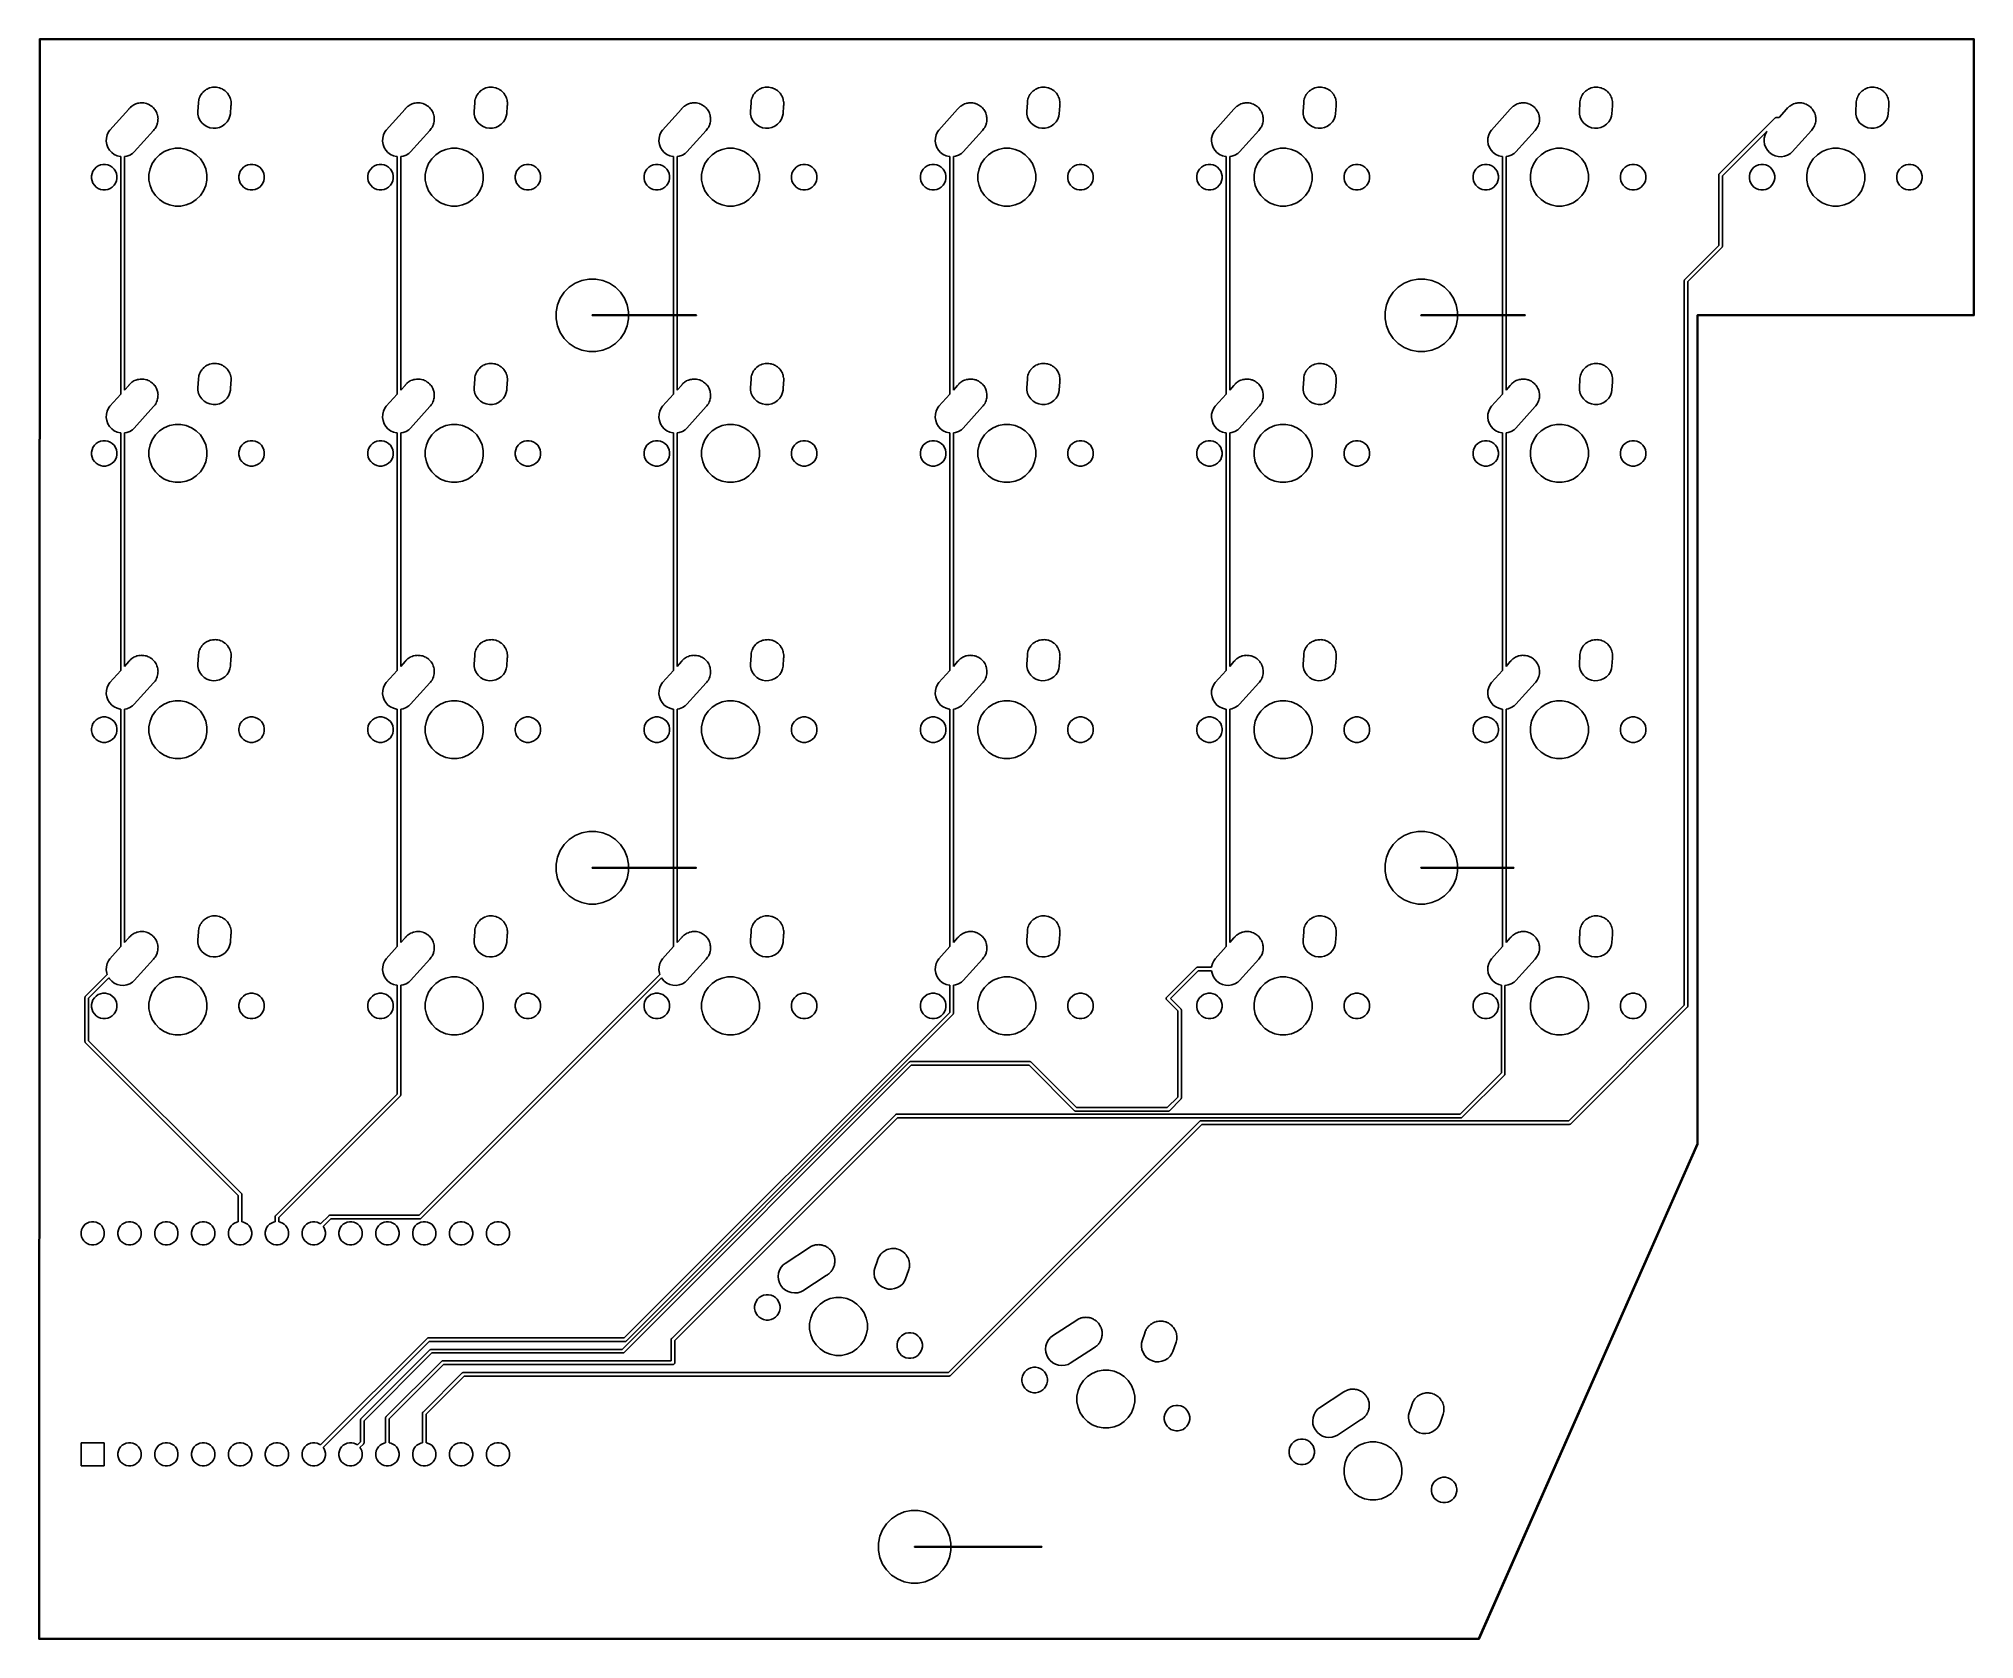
# Model space of a CAD drawing. Extents: x 74 to 207, y -150 to -40.
import ezdxf

# ---------------------------------------------------------------- set-up
doc = ezdxf.new("R2010")
doc.units = 0
doc.layers.add('BLACK', color=7, linetype='CONTINUOUS')

msp = doc.modelspace()

# ---------------------------------------------------------------- linework, layer by layer
at = {"layer": 'BLACK', "linetype": 'CONTINUOUS'}
for p, q in [((73.7479, -150.017), (73.7937, -39.6887)), ((73.7936, -39.6875), (73.7938, -39.6863)), ((73.7937, -39.6887), (73.7936, -39.6875)), ((73.7938, -39.6863), (73.7939, -39.6844)), ((73.7938, -39.6863), (73.7938, -39.6863)), ((73.7939, -39.6844), (73.7941, -39.6826)), ((73.7941, -39.6826), (73.7955, -39.6779)), ((73.7941, -39.6826), (73.7941, -39.6826)), ((73.7955, -39.6779), (73.7979, -39.6736)), ((73.7979, -39.6735), (73.7999, -39.671)), ((73.7979, -39.6736), (73.7979, -39.6735)), ((73.7979, -39.6735), (73.7979, -39.6735)), ((73.7979, -39.6735), (73.7979, -39.6735)), ((73.8437, -39.7125), (73.7979, -149.994)), ((73.7999, -39.671), (73.801, -39.6697)), ((73.801, -39.6697), (73.8048, -39.6666)), ((73.801, -39.6697), (73.801, -39.6697)), ((73.801, -39.6697), (73.801, -39.6697)), ((73.8048, -39.6666), (73.8078, -39.665)), ((73.8048, -39.6666), (73.8048, -39.6666)), ((73.8048, -39.6666), (73.8048, -39.6666)), ((73.8048, -39.6666), (73.8048, -39.6666)), ((73.8078, -39.665), (73.8091, -39.6643)), ((73.8091, -39.6643), (73.8117, -39.6635)), ((73.8091, -39.6643), (73.8091, -39.6643)), ((73.8091, -39.6643), (73.8091, -39.6643)), ((73.8117, -39.6635), (73.8138, -39.6629)), ((73.8138, -39.6629), (73.8139, -39.6629)), ((73.8139, -39.6629), (73.8163, -39.6626)), ((73.8139, -39.6629), (73.8139, -39.6629)), ((73.8163, -39.6626), (73.8175, -39.6625)), ((73.8175, -39.6625), (73.8188, -39.6624)), ((73.8175, -39.6625), (73.8175, -39.6625)), ((73.8188, -39.6624), (73.82, -39.6625)), ((73.82, -39.6625), (207.168, -39.6625)), ((207.144, -39.7125), (73.8437, -39.7125)), ((207.144, -58.7125), (207.144, -39.7125)), ((207.168, -39.6625), (207.169, -39.6624)), ((207.169, -39.6624), (207.17, -39.6625)), ((207.17, -39.6625), (207.17, -39.6625)), ((207.17, -39.6625), (207.174, -39.6629)), ((207.174, -39.6629), (207.178, -39.6643)), ((207.178, -39.6643), (207.183, -39.6666)), ((207.183, -39.6666), (207.187, -39.6697)), ((207.187, -39.6697), (207.19, -39.6735)), ((207.19, -39.6735), (207.192, -39.6779)), ((207.192, -39.6779), (207.193, -39.6826)), ((207.193, -39.6826), (207.194, -39.6875)), ((207.194, -39.6875), (207.194, -39.6887)), ((207.194, -39.6887), (207.194, -58.7363)), ((84.7587, -44.0217), (84.7772, -43.9292)), ((84.7587, -44.0938), (84.7587, -44.0217)), ((84.7772, -43.9292), (84.7928, -43.8362)), ((84.7928, -43.8362), (84.7987, -43.8207)), ((84.7987, -43.8207), (84.802, -43.8043)), ((84.802, -43.8043), (84.8381, -43.7172)), ((84.8381, -43.7172), (84.8716, -43.6291)), ((84.8716, -43.6291), (84.8804, -43.615)), ((84.8804, -43.615), (84.8868, -43.5996)), ((84.8868, -43.5996), (84.9392, -43.5212)), ((84.9392, -43.5212), (84.9893, -43.4413)), ((84.9893, -43.4413), (85.0007, -43.4292)), ((85.0007, -43.4292), (85.0099, -43.4154)), ((85.0099, -43.4154), (85.0766, -43.3487)), ((85.0766, -43.3487), (85.1413, -43.2801)), ((85.1413, -43.2801), (85.1548, -43.2704)), ((85.1548, -43.2704), (85.1666, -43.2587)), ((85.1666, -43.2587), (85.245, -43.2063)), ((85.245, -43.2063), (85.3219, -43.1516)), ((85.3219, -43.1516), (85.337, -43.1448)), ((85.337, -43.1448), (85.3509, -43.1355)), ((85.3509, -43.1355), (85.438, -43.0994)), ((85.438, -43.0994), (85.524, -43.0608)), ((85.524, -43.0608), (85.5402, -43.0571)), ((85.5402, -43.0571), (85.5556, -43.0507)), ((85.5556, -43.0507), (85.6481, -43.0323)), ((85.6481, -43.0323), (85.74, -43.0112)), ((85.74, -43.0112), (85.7566, -43.0107)), ((85.7566, -43.0107), (85.7729, -43.0075)), ((85.7729, -43.0075), (85.8673, -43.0075)), ((85.8673, -43.0075), (85.9615, -43.0047)), ((85.9615, -43.0047), (85.9779, -43.0075)), ((85.9779, -43.0075), (85.9946, -43.0075)), ((85.9946, -43.0075), (86.0871, -43.0259)), ((86.0871, -43.0259), (86.18, -43.0416)), ((86.18, -43.0416), (86.1956, -43.0475)), ((86.1956, -43.0475), (86.2119, -43.0507)), ((86.2119, -43.0507), (86.2991, -43.0868)), ((86.2991, -43.0868), (86.3872, -43.1203)), ((86.3872, -43.1203), (86.4013, -43.1292)), ((86.4013, -43.1292), (86.4166, -43.1355)), ((86.4166, -43.1355), (86.4951, -43.1879)), ((86.4951, -43.1879), (86.575, -43.238)), ((86.575, -43.238), (86.5871, -43.2494)), ((86.5871, -43.2494), (86.6009, -43.2587)), ((86.6009, -43.2587), (86.6676, -43.3253)), ((86.6676, -43.3253), (86.7362, -43.39)), ((86.7362, -43.39), (86.7458, -43.4036)), ((86.7458, -43.4036), (86.7576, -43.4154)), ((86.7576, -43.4154), (86.81, -43.4938)), ((86.81, -43.4938), (86.8647, -43.5706)), ((86.8647, -43.5706), (86.8715, -43.5858)), ((86.8715, -43.5858), (86.8807, -43.5996)), ((86.8807, -43.5996), (86.9168, -43.6868)), ((86.9168, -43.6868), (86.9554, -43.7728)), ((86.9554, -43.7728), (86.9592, -43.789)), ((86.9592, -43.789), (86.9655, -43.8043)), ((86.9655, -43.8043), (86.9839, -43.8969)), ((86.9839, -43.8969), (87.005, -43.9888)), ((87.005, -43.9888), (87.0055, -44.0054)), ((87.0055, -44.0054), (87.0087, -44.0217)), ((87.0087, -44.0217), (87.0087, -44.116)), ((103.809, -44.0217), (103.827, -43.9292)), ((103.809, -44.0938), (103.809, -44.0217)), ((103.827, -43.9292), (103.843, -43.8362)), ((103.843, -43.8362), (103.849, -43.8207)), ((103.849, -43.8207), (103.852, -43.8043)), ((103.852, -43.8043), (103.888, -43.7172)), ((103.888, -43.7172), (103.922, -43.6291)), ((103.922, -43.6291), (103.93, -43.615)), ((103.93, -43.615), (103.937, -43.5996)), ((103.937, -43.5996), (103.989, -43.5212)), ((103.989, -43.5212), (104.039, -43.4413)), ((104.039, -43.4413), (104.051, -43.4292)), ((104.051, -43.4292), (104.06, -43.4154)), ((104.06, -43.4154), (104.127, -43.3487)), ((104.127, -43.3487), (104.191, -43.2801)), ((104.191, -43.2801), (104.205, -43.2704)), ((104.205, -43.2704), (104.217, -43.2587)), ((104.217, -43.2587), (104.295, -43.2063)), ((104.295, -43.2063), (104.372, -43.1516)), ((104.372, -43.1516), (104.387, -43.1448)), ((104.387, -43.1448), (104.401, -43.1355)), ((104.401, -43.1355), (104.488, -43.0994)), ((104.488, -43.0994), (104.574, -43.0608)), ((104.574, -43.0608), (104.59, -43.0571)), ((104.59, -43.0571), (104.606, -43.0507)), ((104.606, -43.0507), (104.698, -43.0323)), ((104.698, -43.0323), (104.79, -43.0112)), ((104.79, -43.0112), (104.807, -43.0107)), ((104.807, -43.0107), (104.823, -43.0075)), ((104.823, -43.0075), (104.917, -43.0075)), ((104.917, -43.0075), (105.012, -43.0047)), ((105.012, -43.0047), (105.028, -43.0075)), ((105.028, -43.0075), (105.045, -43.0075)), ((105.045, -43.0075), (105.137, -43.0259)), ((105.137, -43.0259), (105.23, -43.0416)), ((105.23, -43.0416), (105.246, -43.0475)), ((105.246, -43.0475), (105.262, -43.0507)), ((105.262, -43.0507), (105.349, -43.0868)), ((105.349, -43.0868), (105.437, -43.1203)), ((105.437, -43.1203), (105.451, -43.1292)), ((105.451, -43.1292), (105.467, -43.1355)), ((105.467, -43.1355), (105.545, -43.1879)), ((105.545, -43.1879), (105.625, -43.238)), ((105.625, -43.238), (105.637, -43.2494)), ((105.637, -43.2494), (105.651, -43.2587)), ((105.651, -43.2587), (105.718, -43.3253)), ((105.718, -43.3253), (105.786, -43.39)), ((105.786, -43.39), (105.796, -43.4036)), ((105.796, -43.4036), (105.808, -43.4154)), ((105.808, -43.4154), (105.86, -43.4938)), ((105.86, -43.4938), (105.915, -43.5706)), ((105.915, -43.5706), (105.921, -43.5858)), ((105.921, -43.5858), (105.931, -43.5996)), ((105.931, -43.5996), (105.967, -43.6868)), ((105.967, -43.6868), (106.005, -43.7728)), ((106.005, -43.7728), (106.009, -43.789)), ((106.009, -43.789), (106.016, -43.8043)), ((106.016, -43.8043), (106.034, -43.8969)), ((106.034, -43.8969), (106.055, -43.9888)), ((106.055, -43.9888), (106.056, -44.0054)), ((106.056, -44.0054), (106.059, -44.0217)), ((106.059, -44.0217), (106.059, -44.116)), ((122.859, -44.0217), (122.877, -43.9292)), ((122.859, -44.0938), (122.859, -44.0217)), ((122.877, -43.9292), (122.893, -43.8362)), ((122.893, -43.8362), (122.899, -43.8207)), ((122.899, -43.8207), (122.902, -43.8043)), ((122.902, -43.8043), (122.938, -43.7172)), ((122.938, -43.7172), (122.972, -43.6291)), ((122.972, -43.6291), (122.98, -43.615)), ((122.98, -43.615), (122.987, -43.5996)), ((122.987, -43.5996), (123.039, -43.5212)), ((123.039, -43.5212), (123.089, -43.4413)), ((123.089, -43.4413), (123.101, -43.4292)), ((123.101, -43.4292), (123.11, -43.4154)), ((123.11, -43.4154), (123.177, -43.3487)), ((123.177, -43.3487), (123.241, -43.2801)), ((123.241, -43.2801), (123.255, -43.2704)), ((123.255, -43.2704), (123.267, -43.2587)), ((123.267, -43.2587), (123.345, -43.2063)), ((123.345, -43.2063), (123.422, -43.1516)), ((123.422, -43.1516), (123.437, -43.1448)), ((123.437, -43.1448), (123.451, -43.1355)), ((123.451, -43.1355), (123.538, -43.0994)), ((123.538, -43.0994), (123.624, -43.0608)), ((123.624, -43.0608), (123.64, -43.0571)), ((123.64, -43.0571), (123.656, -43.0507)), ((123.656, -43.0507), (123.748, -43.0323)), ((123.748, -43.0323), (123.84, -43.0112)), ((123.84, -43.0112), (123.857, -43.0107)), ((123.857, -43.0107), (123.873, -43.0075)), ((123.873, -43.0075), (123.967, -43.0075)), ((123.967, -43.0075), (124.062, -43.0047)), ((124.062, -43.0047), (124.078, -43.0075)), ((124.078, -43.0075), (124.095, -43.0075)), ((124.095, -43.0075), (124.187, -43.0259)), ((124.187, -43.0259), (124.28, -43.0416)), ((124.28, -43.0416), (124.296, -43.0475)), ((124.296, -43.0475), (124.312, -43.0507)), ((124.312, -43.0507), (124.399, -43.0868)), ((124.399, -43.0868), (124.487, -43.1203)), ((124.487, -43.1203), (124.501, -43.1292)), ((124.501, -43.1292), (124.517, -43.1355)), ((124.517, -43.1355), (124.595, -43.1879)), ((124.595, -43.1879), (124.675, -43.238)), ((124.675, -43.238), (124.687, -43.2494)), ((124.687, -43.2494), (124.701, -43.2587)), ((124.701, -43.2587), (124.768, -43.3253)), ((124.768, -43.3253), (124.836, -43.39)), ((124.836, -43.39), (124.846, -43.4036)), ((124.846, -43.4036), (124.858, -43.4154)), ((124.858, -43.4154), (124.91, -43.4938)), ((124.91, -43.4938), (124.965, -43.5706)), ((124.965, -43.5706), (124.971, -43.5858)), ((124.971, -43.5858), (124.981, -43.5996)), ((124.981, -43.5996), (125.017, -43.6868)), ((125.017, -43.6868), (125.055, -43.7728)), ((125.055, -43.7728), (125.059, -43.789)), ((125.059, -43.789), (125.066, -43.8043)), ((125.066, -43.8043), (125.084, -43.8969)), ((125.084, -43.8969), (125.105, -43.9888)), ((125.105, -43.9888), (125.106, -44.0054)), ((125.106, -44.0054), (125.109, -44.0217)), ((125.109, -44.0217), (125.109, -44.116)), ((141.909, -44.0217), (141.927, -43.9292)), ((141.909, -44.0938), (141.909, -44.0217)), ((141.927, -43.9292), (141.943, -43.8362)), ((141.943, -43.8362), (141.949, -43.8207)), ((141.949, -43.8207), (141.952, -43.8043)), ((141.952, -43.8043), (141.988, -43.7172)), ((141.988, -43.7172), (142.022, -43.6291)), ((142.022, -43.6291), (142.03, -43.615)), ((142.03, -43.615), (142.037, -43.5996)), ((142.037, -43.5996), (142.089, -43.5212)), ((142.089, -43.5212), (142.139, -43.4413)), ((142.139, -43.4413), (142.151, -43.4292)), ((142.151, -43.4292), (142.16, -43.4154)), ((142.16, -43.4154), (142.227, -43.3487)), ((142.227, -43.3487), (142.291, -43.2801)), ((142.291, -43.2801), (142.305, -43.2704)), ((142.305, -43.2704), (142.317, -43.2587)), ((142.317, -43.2587), (142.395, -43.2063)), ((142.395, -43.2063), (142.472, -43.1516)), ((142.472, -43.1516), (142.487, -43.1448)), ((142.487, -43.1448), (142.501, -43.1355)), ((142.501, -43.1355), (142.588, -43.0994)), ((142.588, -43.0994), (142.674, -43.0608)), ((142.674, -43.0608), (142.69, -43.0571)), ((142.69, -43.0571), (142.706, -43.0507)), ((142.706, -43.0507), (142.798, -43.0323)), ((142.798, -43.0323), (142.89, -43.0112)), ((142.89, -43.0112), (142.907, -43.0107)), ((142.907, -43.0107), (142.923, -43.0075)), ((142.923, -43.0075), (143.017, -43.0075)), ((143.017, -43.0075), (143.112, -43.0047)), ((143.112, -43.0047), (143.128, -43.0075)), ((143.128, -43.0075), (143.145, -43.0075)), ((143.145, -43.0075), (143.237, -43.0259)), ((143.237, -43.0259), (143.33, -43.0416)), ((143.33, -43.0416), (143.346, -43.0475)), ((143.346, -43.0475), (143.362, -43.0507)), ((143.362, -43.0507), (143.449, -43.0868)), ((143.449, -43.0868), (143.537, -43.1203)), ((143.537, -43.1203), (143.551, -43.1292)), ((143.551, -43.1292), (143.567, -43.1355)), ((143.567, -43.1355), (143.645, -43.1879)), ((143.645, -43.1879), (143.725, -43.238)), ((143.725, -43.238), (143.737, -43.2494)), ((143.737, -43.2494), (143.751, -43.2587)), ((143.751, -43.2587), (143.818, -43.3253)), ((143.818, -43.3253), (143.886, -43.39)), ((143.886, -43.39), (143.896, -43.4036)), ((143.896, -43.4036), (143.908, -43.4154)), ((143.908, -43.4154), (143.96, -43.4938)), ((143.96, -43.4938), (144.015, -43.5706)), ((144.015, -43.5706), (144.021, -43.5858)), ((144.021, -43.5858), (144.031, -43.5996)), ((144.031, -43.5996), (144.067, -43.6868)), ((144.067, -43.6868), (144.105, -43.7728)), ((144.105, -43.7728), (144.109, -43.789)), ((144.109, -43.789), (144.116, -43.8043)), ((144.116, -43.8043), (144.134, -43.8969)), ((144.134, -43.8969), (144.155, -43.9888)), ((144.155, -43.9888), (144.156, -44.0054)), ((144.156, -44.0054), (144.159, -44.0217)), ((144.159, -44.0217), (144.159, -44.116)), ((160.959, -44.0217), (160.977, -43.9292)), ((160.959, -44.0938), (160.959, -44.0217)), ((160.977, -43.9292), (160.993, -43.8362)), ((160.993, -43.8362), (160.999, -43.8207)), ((160.999, -43.8207), (161.002, -43.8043)), ((161.002, -43.8043), (161.038, -43.7172)), ((161.038, -43.7172), (161.072, -43.6291)), ((161.072, -43.6291), (161.08, -43.615)), ((161.08, -43.615), (161.087, -43.5996)), ((161.087, -43.5996), (161.139, -43.5212)), ((161.139, -43.5212), (161.189, -43.4413)), ((161.189, -43.4413), (161.201, -43.4292)), ((161.201, -43.4292), (161.21, -43.4154)), ((161.21, -43.4154), (161.277, -43.3487)), ((161.277, -43.3487), (161.341, -43.2801)), ((161.341, -43.2801), (161.355, -43.2704)), ((161.355, -43.2704), (161.367, -43.2587)), ((161.367, -43.2587), (161.445, -43.2063)), ((161.445, -43.2063), (161.522, -43.1516)), ((161.522, -43.1516), (161.537, -43.1448)), ((161.537, -43.1448), (161.551, -43.1355)), ((161.551, -43.1355), (161.638, -43.0994)), ((161.638, -43.0994), (161.724, -43.0608)), ((161.724, -43.0608), (161.74, -43.0571)), ((161.74, -43.0571), (161.756, -43.0507)), ((161.756, -43.0507), (161.848, -43.0323)), ((161.848, -43.0323), (161.94, -43.0112)), ((161.94, -43.0112), (161.957, -43.0107)), ((161.957, -43.0107), (161.973, -43.0075)), ((161.973, -43.0075), (162.067, -43.0075)), ((162.067, -43.0075), (162.162, -43.0047)), ((162.162, -43.0047), (162.178, -43.0075)), ((162.178, -43.0075), (162.195, -43.0075)), ((162.195, -43.0075), (162.287, -43.0259)), ((162.287, -43.0259), (162.38, -43.0416)), ((162.38, -43.0416), (162.396, -43.0475)), ((162.396, -43.0475), (162.412, -43.0507)), ((162.412, -43.0507), (162.499, -43.0868)), ((162.499, -43.0868), (162.587, -43.1203)), ((162.587, -43.1203), (162.601, -43.1292)), ((162.601, -43.1292), (162.617, -43.1355)), ((162.617, -43.1355), (162.695, -43.1879)), ((162.695, -43.1879), (162.775, -43.238)), ((162.775, -43.238), (162.787, -43.2494)), ((162.787, -43.2494), (162.801, -43.2587)), ((162.801, -43.2587), (162.868, -43.3253)), ((162.868, -43.3253), (162.936, -43.39)), ((162.936, -43.39), (162.946, -43.4036)), ((162.946, -43.4036), (162.958, -43.4154)), ((162.958, -43.4154), (163.01, -43.4938)), ((163.01, -43.4938), (163.065, -43.5706)), ((163.065, -43.5706), (163.071, -43.5858)), ((163.071, -43.5858), (163.081, -43.5996)), ((163.081, -43.5996), (163.117, -43.6868)), ((163.117, -43.6868), (163.155, -43.7728)), ((163.155, -43.7728), (163.159, -43.789)), ((163.159, -43.789), (163.166, -43.8043)), ((163.166, -43.8043), (163.184, -43.8969)), ((163.184, -43.8969), (163.205, -43.9888)), ((163.205, -43.9888), (163.206, -44.0054)), ((163.206, -44.0054), (163.209, -44.0217)), ((163.209, -44.0217), (163.209, -44.116)), ((180.009, -44.0217), (180.027, -43.9292)), ((180.009, -44.0938), (180.009, -44.0217)), ((180.027, -43.9292), (180.043, -43.8362)), ((180.043, -43.8362), (180.049, -43.8207)), ((180.049, -43.8207), (180.052, -43.8043)), ((180.052, -43.8043), (180.088, -43.7172)), ((180.088, -43.7172), (180.122, -43.6291)), ((180.122, -43.6291), (180.13, -43.615)), ((180.13, -43.615), (180.137, -43.5996)), ((180.137, -43.5996), (180.189, -43.5212)), ((180.189, -43.5212), (180.239, -43.4413)), ((180.239, -43.4413), (180.251, -43.4292)), ((180.251, -43.4292), (180.26, -43.4154)), ((180.26, -43.4154), (180.327, -43.3487)), ((180.327, -43.3487), (180.391, -43.2801)), ((180.391, -43.2801), (180.405, -43.2704)), ((180.405, -43.2704), (180.417, -43.2587)), ((180.417, -43.2587), (180.495, -43.2063)), ((180.495, -43.2063), (180.572, -43.1516)), ((180.572, -43.1516), (180.587, -43.1448)), ((180.587, -43.1448), (180.601, -43.1355)), ((180.601, -43.1355), (180.688, -43.0994)), ((180.688, -43.0994), (180.774, -43.0608)), ((180.774, -43.0608), (180.79, -43.0571)), ((180.79, -43.0571), (180.806, -43.0507)), ((180.806, -43.0507), (180.898, -43.0323)), ((180.898, -43.0323), (180.99, -43.0112)), ((180.99, -43.0112), (181.007, -43.0107)), ((181.007, -43.0107), (181.023, -43.0075)), ((181.023, -43.0075), (181.117, -43.0075)), ((181.117, -43.0075), (181.212, -43.0047)), ((181.212, -43.0047), (181.228, -43.0075)), ((181.228, -43.0075), (181.245, -43.0075)), ((181.245, -43.0075), (181.337, -43.0259)), ((181.337, -43.0259), (181.43, -43.0416)), ((181.43, -43.0416), (181.446, -43.0475)), ((181.446, -43.0475), (181.462, -43.0507)), ((181.462, -43.0507), (181.549, -43.0868)), ((181.549, -43.0868), (181.637, -43.1203)), ((181.637, -43.1203), (181.651, -43.1292)), ((181.651, -43.1292), (181.667, -43.1355)), ((181.667, -43.1355), (181.745, -43.1879)), ((181.745, -43.1879), (181.825, -43.238)), ((181.825, -43.238), (181.837, -43.2494)), ((181.837, -43.2494), (181.851, -43.2587)), ((181.851, -43.2587), (181.918, -43.3253)), ((181.918, -43.3253), (181.986, -43.39)), ((181.986, -43.39), (181.996, -43.4036)), ((181.996, -43.4036), (182.008, -43.4154)), ((182.008, -43.4154), (182.06, -43.4938)), ((182.06, -43.4938), (182.115, -43.5706)), ((182.115, -43.5706), (182.121, -43.5858)), ((182.121, -43.5858), (182.131, -43.5996)), ((182.131, -43.5996), (182.167, -43.6868)), ((182.167, -43.6868), (182.205, -43.7728)), ((182.205, -43.7728), (182.209, -43.789)), ((182.209, -43.789), (182.216, -43.8043)), ((182.216, -43.8043), (182.234, -43.8969)), ((182.234, -43.8969), (182.255, -43.9888)), ((182.255, -43.9888), (182.256, -44.0054)), ((182.256, -44.0054), (182.259, -44.0217)), ((182.259, -44.0217), (182.259, -44.116)), ((199.059, -44.0217), (199.077, -43.9292)), ((199.059, -44.0938), (199.059, -44.0217)), ((199.077, -43.9292), (199.093, -43.8362)), ((199.093, -43.8362), (199.099, -43.8207)), ((199.099, -43.8207), (199.102, -43.8043)), ((199.102, -43.8043), (199.138, -43.7172)), ((199.138, -43.7172), (199.172, -43.6291)), ((199.172, -43.6291), (199.18, -43.615)), ((199.18, -43.615), (199.187, -43.5996)), ((199.187, -43.5996), (199.239, -43.5212)), ((199.239, -43.5212), (199.289, -43.4413)), ((199.289, -43.4413), (199.301, -43.4292)), ((199.301, -43.4292), (199.31, -43.4154)), ((199.31, -43.4154), (199.377, -43.3487)), ((199.377, -43.3487), (199.441, -43.2801)), ((199.441, -43.2801), (199.455, -43.2704)), ((199.455, -43.2704), (199.467, -43.2587)), ((199.467, -43.2587), (199.545, -43.2063)), ((199.545, -43.2063), (199.622, -43.1516)), ((199.622, -43.1516), (199.637, -43.1448)), ((199.637, -43.1448), (199.651, -43.1355)), ((199.651, -43.1355), (199.738, -43.0994)), ((199.738, -43.0994), (199.824, -43.0608)), ((199.824, -43.0608), (199.84, -43.0571)), ((199.84, -43.0571), (199.856, -43.0507)), ((199.856, -43.0507), (199.948, -43.0323)), ((199.948, -43.0323), (200.04, -43.0112)), ((200.04, -43.0112), (200.057, -43.0107)), ((200.057, -43.0107), (200.073, -43.0075)), ((200.073, -43.0075), (200.167, -43.0075)), ((200.167, -43.0075), (200.262, -43.0047)), ((200.262, -43.0047), (200.278, -43.0075)), ((200.278, -43.0075), (200.295, -43.0075)), ((200.295, -43.0075), (200.387, -43.0259)), ((200.387, -43.0259), (200.48, -43.0416)), ((200.48, -43.0416), (200.496, -43.0475)), ((200.496, -43.0475), (200.512, -43.0507)), ((200.512, -43.0507), (200.599, -43.0868)), ((200.599, -43.0868), (200.687, -43.1203)), ((200.687, -43.1203), (200.701, -43.1292)), ((200.701, -43.1292), (200.717, -43.1355)), ((200.717, -43.1355), (200.795, -43.1879)), ((200.795, -43.1879), (200.875, -43.238)), ((200.875, -43.238), (200.887, -43.2494)), ((200.887, -43.2494), (200.901, -43.2587)), ((200.901, -43.2587), (200.968, -43.3253)), ((200.968, -43.3253), (201.036, -43.39)), ((201.036, -43.39), (201.046, -43.4036)), ((201.046, -43.4036), (201.058, -43.4154)), ((201.058, -43.4154), (201.11, -43.4938)), ((201.11, -43.4938), (201.165, -43.5706)), ((201.165, -43.5706), (201.171, -43.5858)), ((201.171, -43.5858), (201.181, -43.5996)), ((201.181, -43.5996), (201.217, -43.6868)), ((201.217, -43.6868), (201.255, -43.7728)), ((201.255, -43.7728), (201.259, -43.789)), ((201.259, -43.789), (201.266, -43.8043)), ((201.266, -43.8043), (201.284, -43.8969)), ((201.284, -43.8969), (201.305, -43.9888)), ((201.305, -43.9888), (201.306, -44.0054)), ((201.306, -44.0054), (201.309, -44.0217)), ((201.309, -44.0217), (201.309, -44.116)), ((78.6595, -45.9623), (79.9529, -44.5208)), ((79.9529, -44.5208), (79.9699, -44.4954)), ((79.9699, -44.4954), (80.0267, -44.4385)), ((80.0267, -44.4385), (80.0433, -44.42)), ((80.0433, -44.42), (80.0658, -44.3995)), ((80.0658, -44.3995), (80.1266, -44.3387)), ((80.1266, -44.3387), (80.1474, -44.3248)), ((80.1474, -44.3248), (80.1658, -44.3079)), ((80.1658, -44.3079), (80.2393, -44.2633)), ((80.2393, -44.2633), (80.3109, -44.2155)), ((80.3109, -44.2155), (80.334, -44.206)), ((80.334, -44.206), (80.3553, -44.193)), ((80.3553, -44.193), (80.4361, -44.1637)), ((80.4361, -44.1637), (80.5156, -44.1307)), ((80.5156, -44.1307), (80.5401, -44.1259)), ((80.5401, -44.1259), (80.5636, -44.1173)), ((80.5636, -44.1173), (80.6486, -44.1043)), ((80.6486, -44.1043), (80.7329, -44.0875)), ((80.7329, -44.0875), (80.7579, -44.0875)), ((80.7579, -44.0875), (80.7826, -44.0837)), ((80.7826, -44.0837), (80.8685, -44.0875)), ((80.8685, -44.0875), (80.9546, -44.0875)), ((80.9546, -44.0875), (80.9791, -44.0924)), ((80.9791, -44.0924), (81.004, -44.0935)), ((81.004, -44.0935), (81.0875, -44.114)), ((81.0875, -44.114), (81.1719, -44.1307)), ((81.1719, -44.1307), (81.195, -44.1403)), ((81.195, -44.1403), (81.2192, -44.1462)), ((81.2192, -44.1462), (81.2972, -44.1826)), ((81.2972, -44.1826), (81.3766, -44.2155)), ((81.3766, -44.2155), (81.3974, -44.2294)), ((81.3974, -44.2294), (81.4201, -44.24)), ((81.4201, -44.24), (81.4894, -44.2909)), ((81.4894, -44.2909), (81.5609, -44.3387)), ((81.5609, -44.3387), (81.5786, -44.3563)), ((81.5786, -44.3563), (81.5987, -44.3711)), ((81.5987, -44.3711), (81.6568, -44.4346)), ((81.6568, -44.4346), (81.7176, -44.4954)), ((81.7176, -44.4954), (81.7315, -44.5161)), ((81.7315, -44.5161), (81.7483, -44.5346)), ((81.7483, -44.5346), (81.7929, -44.6081)), ((81.7929, -44.6081), (81.8407, -44.6796)), ((81.8407, -44.6796), (81.8503, -44.7027)), ((81.8503, -44.7027), (81.8632, -44.7241)), ((81.8632, -44.7241), (81.8926, -44.8049)), ((81.8926, -44.8049), (81.9255, -44.8843)), ((81.9255, -44.8843), (81.9304, -44.9089)), ((81.9304, -44.9089), (81.9389, -44.9323)), ((81.9389, -44.9323), (81.952, -45.0174)), ((81.952, -45.0174), (81.9688, -45.1017)), ((81.9639, -45.3478), (81.9628, -45.3728)), ((81.9688, -45.3233), (81.9639, -45.3478)), ((81.9688, -45.1017), (81.9688, -45.1267)), ((81.9688, -45.1267), (81.9725, -45.1514)), ((81.9725, -45.1514), (81.9688, -45.2373)), ((81.9688, -45.2373), (81.9688, -45.3233)), ((84.7176, -44.6902), (84.7587, -44.0938)), ((84.7225, -44.8562), (84.7176, -44.6902)), ((84.7721, -45.0722), (84.7225, -44.8562)), ((84.8628, -45.2744), (84.7721, -45.0722)), ((84.9913, -45.455), (84.8628, -45.2744)), ((86.8559, -45.2159), (86.7382, -45.4037)), ((86.9347, -45.0088), (86.8559, -45.2159)), ((86.9623, -44.845), (86.9347, -45.0088)), ((87.0011, -44.2815), (86.9623, -44.845)), ((87.0087, -44.2433), (87.0011, -44.2815)), ((87.0087, -44.116), (87.0099, -44.1548)), ((87.0099, -44.1548), (87.0087, -44.1712)), ((87.0087, -44.1712), (87.0087, -44.2433)), ((97.7095, -45.9623), (99.0029, -44.5208)), ((99.0029, -44.5208), (99.0199, -44.4954)), ((99.0199, -44.4954), (99.0767, -44.4385)), ((99.0767, -44.4385), (99.0933, -44.42)), ((99.0933, -44.42), (99.1158, -44.3995)), ((99.1158, -44.3995), (99.1766, -44.3387)), ((99.1766, -44.3387), (99.1974, -44.3248)), ((99.1974, -44.3248), (99.2158, -44.3079)), ((99.2158, -44.3079), (99.2893, -44.2633)), ((99.2893, -44.2633), (99.3609, -44.2155)), ((99.3609, -44.2155), (99.384, -44.206)), ((99.384, -44.206), (99.4053, -44.193)), ((99.4053, -44.193), (99.4861, -44.1637)), ((99.4861, -44.1637), (99.5656, -44.1307)), ((99.5656, -44.1307), (99.5901, -44.1259)), ((99.5901, -44.1259), (99.6136, -44.1173)), ((99.6136, -44.1173), (99.6986, -44.1043)), ((99.6986, -44.1043), (99.7829, -44.0875)), ((99.7829, -44.0875), (99.8079, -44.0875)), ((99.8079, -44.0875), (99.8326, -44.0837)), ((99.8326, -44.0837), (99.9185, -44.0875)), ((99.9185, -44.0875), (100.005, -44.0875)), ((100.005, -44.0875), (100.029, -44.0924)), ((100.029, -44.0924), (100.054, -44.0935)), ((100.054, -44.0935), (100.138, -44.114)), ((100.138, -44.114), (100.222, -44.1307)), ((100.222, -44.1307), (100.245, -44.1403)), ((100.245, -44.1403), (100.269, -44.1462)), ((100.269, -44.1462), (100.347, -44.1826)), ((100.347, -44.1826), (100.427, -44.2155)), ((100.427, -44.2155), (100.447, -44.2294)), ((100.447, -44.2294), (100.47, -44.24)), ((100.47, -44.24), (100.539, -44.2909)), ((100.539, -44.2909), (100.611, -44.3387)), ((100.611, -44.3387), (100.629, -44.3563)), ((100.629, -44.3563), (100.649, -44.3711)), ((100.649, -44.3711), (100.707, -44.4346)), ((100.707, -44.4346), (100.768, -44.4954)), ((100.768, -44.4954), (100.781, -44.5161)), ((100.781, -44.5161), (100.798, -44.5346)), ((100.798, -44.5346), (100.843, -44.6081)), ((100.843, -44.6081), (100.891, -44.6796)), ((100.891, -44.6796), (100.9, -44.7027)), ((100.9, -44.7027), (100.913, -44.7241)), ((100.913, -44.7241), (100.943, -44.8049)), ((100.943, -44.8049), (100.976, -44.8843)), ((100.976, -44.8843), (100.98, -44.9089)), ((100.98, -44.9089), (100.989, -44.9323)), ((100.989, -44.9323), (101.002, -45.0174)), ((101.002, -45.0174), (101.019, -45.1017)), ((101.014, -45.3478), (101.013, -45.3728)), ((101.019, -45.3233), (101.014, -45.3478)), ((101.019, -45.1017), (101.019, -45.1267)), ((101.019, -45.1267), (101.023, -45.1514)), ((101.023, -45.1514), (101.019, -45.2373)), ((101.019, -45.2373), (101.019, -45.3233)), ((103.768, -44.6902), (103.809, -44.0938)), ((103.772, -44.8562), (103.768, -44.6902)), ((103.822, -45.0722), (103.772, -44.8562)), ((103.913, -45.2744), (103.822, -45.0722)), ((104.041, -45.455), (103.913, -45.2744)), ((105.906, -45.2159), (105.788, -45.4037)), ((105.985, -45.0088), (105.906, -45.2159)), ((106.012, -44.845), (105.985, -45.0088)), ((106.051, -44.2815), (106.012, -44.845)), ((106.059, -44.2433), (106.051, -44.2815)), ((106.059, -44.116), (106.06, -44.1548)), ((106.06, -44.1548), (106.059, -44.1712)), ((106.059, -44.1712), (106.059, -44.2433)), ((116.759, -45.9623), (118.053, -44.5208)), ((118.053, -44.5208), (118.07, -44.4954)), ((118.07, -44.4954), (118.127, -44.4385)), ((118.127, -44.4385), (118.143, -44.42)), ((118.143, -44.42), (118.166, -44.3995)), ((118.166, -44.3995), (118.227, -44.3387)), ((118.227, -44.3387), (118.247, -44.3248)), ((118.247, -44.3248), (118.266, -44.3079)), ((118.266, -44.3079), (118.339, -44.2633)), ((118.339, -44.2633), (118.411, -44.2155)), ((118.411, -44.2155), (118.434, -44.206)), ((118.434, -44.206), (118.455, -44.193)), ((118.455, -44.193), (118.536, -44.1637)), ((118.536, -44.1637), (118.616, -44.1307)), ((118.616, -44.1307), (118.64, -44.1259)), ((118.64, -44.1259), (118.664, -44.1173)), ((118.664, -44.1173), (118.749, -44.1043)), ((118.749, -44.1043), (118.833, -44.0875)), ((118.833, -44.0875), (118.858, -44.0875)), ((118.858, -44.0875), (118.883, -44.0837)), ((118.883, -44.0837), (118.969, -44.0875)), ((118.969, -44.0875), (119.055, -44.0875)), ((119.055, -44.0875), (119.079, -44.0924)), ((119.079, -44.0924), (119.104, -44.0935)), ((119.104, -44.0935), (119.188, -44.114)), ((119.188, -44.114), (119.272, -44.1307)), ((119.272, -44.1307), (119.295, -44.1403)), ((119.295, -44.1403), (119.319, -44.1462)), ((119.319, -44.1462), (119.397, -44.1826)), ((119.397, -44.1826), (119.477, -44.2155)), ((119.477, -44.2155), (119.497, -44.2294)), ((119.497, -44.2294), (119.52, -44.24)), ((119.52, -44.24), (119.589, -44.2909)), ((119.589, -44.2909), (119.661, -44.3387)), ((119.661, -44.3387), (119.679, -44.3563)), ((119.679, -44.3563), (119.699, -44.3711)), ((119.699, -44.3711), (119.757, -44.4346)), ((119.757, -44.4346), (119.818, -44.4954)), ((119.818, -44.4954), (119.831, -44.5161)), ((119.831, -44.5161), (119.848, -44.5346)), ((119.848, -44.5346), (119.893, -44.6081)), ((119.893, -44.6081), (119.941, -44.6796)), ((119.941, -44.6796), (119.95, -44.7027)), ((119.95, -44.7027), (119.963, -44.7241)), ((119.963, -44.7241), (119.993, -44.8049)), ((119.993, -44.8049), (120.026, -44.8843)), ((120.026, -44.8843), (120.03, -44.9089)), ((120.03, -44.9089), (120.039, -44.9323)), ((120.039, -44.9323), (120.052, -45.0174)), ((120.052, -45.0174), (120.069, -45.1017)), ((120.064, -45.3478), (120.063, -45.3728)), ((120.069, -45.3233), (120.064, -45.3478)), ((120.069, -45.1017), (120.069, -45.1267)), ((120.069, -45.1267), (120.073, -45.1514)), ((120.073, -45.1514), (120.069, -45.2373)), ((120.069, -45.2373), (120.069, -45.3233)), ((122.818, -44.6902), (122.859, -44.0938)), ((122.822, -44.8562), (122.818, -44.6902)), ((122.872, -45.0722), (122.822, -44.8562)), ((122.963, -45.2744), (122.872, -45.0722)), ((123.091, -45.455), (122.963, -45.2744)), ((124.956, -45.2159), (124.838, -45.4037)), ((125.035, -45.0088), (124.956, -45.2159)), ((125.062, -44.845), (125.035, -45.0088)), ((125.101, -44.2815), (125.062, -44.845)), ((125.109, -44.2433), (125.101, -44.2815)), ((125.109, -44.116), (125.11, -44.1548)), ((125.11, -44.1548), (125.109, -44.1712)), ((125.109, -44.1712), (125.109, -44.2433)), ((135.809, -45.9623), (137.103, -44.5208)), ((137.103, -44.5208), (137.12, -44.4954)), ((137.12, -44.4954), (137.177, -44.4385)), ((137.177, -44.4385), (137.193, -44.42)), ((137.193, -44.42), (137.216, -44.3995)), ((137.216, -44.3995), (137.277, -44.3387)), ((137.277, -44.3387), (137.297, -44.3248)), ((137.297, -44.3248), (137.316, -44.3079)), ((137.316, -44.3079), (137.389, -44.2633)), ((137.389, -44.2633), (137.461, -44.2155)), ((137.461, -44.2155), (137.484, -44.206)), ((137.484, -44.206), (137.505, -44.193)), ((137.505, -44.193), (137.586, -44.1637)), ((137.586, -44.1637), (137.666, -44.1307)), ((137.666, -44.1307), (137.69, -44.1259)), ((137.69, -44.1259), (137.714, -44.1173)), ((137.714, -44.1173), (137.799, -44.1043)), ((137.799, -44.1043), (137.883, -44.0875)), ((137.883, -44.0875), (137.908, -44.0875)), ((137.908, -44.0875), (137.933, -44.0837)), ((137.933, -44.0837), (138.019, -44.0875)), ((138.019, -44.0875), (138.105, -44.0875)), ((138.105, -44.0875), (138.129, -44.0924)), ((138.129, -44.0924), (138.154, -44.0935)), ((138.154, -44.0935), (138.238, -44.114)), ((138.238, -44.114), (138.322, -44.1307)), ((138.322, -44.1307), (138.345, -44.1403)), ((138.345, -44.1403), (138.369, -44.1462)), ((138.369, -44.1462), (138.447, -44.1826)), ((138.447, -44.1826), (138.527, -44.2155)), ((138.527, -44.2155), (138.547, -44.2294)), ((138.547, -44.2294), (138.57, -44.24)), ((138.57, -44.24), (138.639, -44.2909)), ((138.639, -44.2909), (138.711, -44.3387)), ((138.711, -44.3387), (138.729, -44.3563)), ((138.729, -44.3563), (138.749, -44.3711)), ((138.749, -44.3711), (138.807, -44.4346)), ((138.807, -44.4346), (138.868, -44.4954)), ((138.868, -44.4954), (138.881, -44.5161)), ((138.881, -44.5161), (138.898, -44.5346)), ((138.898, -44.5346), (138.943, -44.6081)), ((138.943, -44.6081), (138.991, -44.6796)), ((138.991, -44.6796), (139, -44.7027)), ((139, -44.7027), (139.013, -44.7241)), ((139.013, -44.7241), (139.043, -44.8049)), ((139.043, -44.8049), (139.076, -44.8843)), ((139.076, -44.8843), (139.08, -44.9089)), ((139.08, -44.9089), (139.089, -44.9323)), ((139.089, -44.9323), (139.102, -45.0174)), ((139.102, -45.0174), (139.119, -45.1017)), ((139.114, -45.3478), (139.113, -45.3728)), ((139.119, -45.3233), (139.114, -45.3478)), ((139.119, -45.1017), (139.119, -45.1267)), ((139.119, -45.1267), (139.123, -45.1514)), ((139.123, -45.1514), (139.119, -45.2373)), ((139.119, -45.2373), (139.119, -45.3233)), ((141.868, -44.6902), (141.909, -44.0938)), ((141.872, -44.8562), (141.868, -44.6902)), ((141.922, -45.0722), (141.872, -44.8562)), ((142.013, -45.2744), (141.922, -45.0722)), ((142.141, -45.455), (142.013, -45.2744)), ((144.006, -45.2159), (143.888, -45.4037)), ((144.085, -45.0088), (144.006, -45.2159)), ((144.112, -44.845), (144.085, -45.0088)), ((144.151, -44.2815), (144.112, -44.845)), ((144.159, -44.2433), (144.151, -44.2815)), ((144.159, -44.116), (144.16, -44.1548)), ((144.16, -44.1548), (144.159, -44.1712)), ((144.159, -44.1712), (144.159, -44.2433)), ((154.859, -45.9623), (156.153, -44.5208)), ((156.153, -44.5208), (156.17, -44.4954)), ((156.17, -44.4954), (156.227, -44.4385)), ((156.227, -44.4385), (156.243, -44.42)), ((156.243, -44.42), (156.266, -44.3995)), ((156.266, -44.3995), (156.327, -44.3387)), ((156.327, -44.3387), (156.347, -44.3248)), ((156.347, -44.3248), (156.366, -44.3079)), ((156.366, -44.3079), (156.439, -44.2633)), ((156.439, -44.2633), (156.511, -44.2155)), ((156.511, -44.2155), (156.534, -44.206)), ((156.534, -44.206), (156.555, -44.193)), ((156.555, -44.193), (156.636, -44.1637)), ((156.636, -44.1637), (156.716, -44.1307)), ((156.716, -44.1307), (156.74, -44.1259)), ((156.74, -44.1259), (156.764, -44.1173)), ((156.764, -44.1173), (156.849, -44.1043)), ((156.849, -44.1043), (156.933, -44.0875)), ((156.933, -44.0875), (156.958, -44.0875)), ((156.958, -44.0875), (156.983, -44.0837)), ((156.983, -44.0837), (157.069, -44.0875)), ((157.069, -44.0875), (157.155, -44.0875)), ((157.155, -44.0875), (157.179, -44.0924)), ((157.179, -44.0924), (157.204, -44.0935)), ((157.204, -44.0935), (157.288, -44.114)), ((157.288, -44.114), (157.372, -44.1307)), ((157.372, -44.1307), (157.395, -44.1403)), ((157.395, -44.1403), (157.419, -44.1462)), ((157.419, -44.1462), (157.497, -44.1826)), ((157.497, -44.1826), (157.577, -44.2155)), ((157.577, -44.2155), (157.597, -44.2294)), ((157.597, -44.2294), (157.62, -44.24)), ((157.62, -44.24), (157.689, -44.2909)), ((157.689, -44.2909), (157.761, -44.3387)), ((157.761, -44.3387), (157.779, -44.3563)), ((157.779, -44.3563), (157.799, -44.3711)), ((157.799, -44.3711), (157.857, -44.4346)), ((157.857, -44.4346), (157.918, -44.4954)), ((157.918, -44.4954), (157.931, -44.5161)), ((157.931, -44.5161), (157.948, -44.5346)), ((157.948, -44.5346), (157.993, -44.6081)), ((157.993, -44.6081), (158.041, -44.6796)), ((158.041, -44.6796), (158.05, -44.7027)), ((158.05, -44.7027), (158.063, -44.7241)), ((158.063, -44.7241), (158.093, -44.8049)), ((158.093, -44.8049), (158.126, -44.8843)), ((158.126, -44.8843), (158.13, -44.9089)), ((158.13, -44.9089), (158.139, -44.9323)), ((158.139, -44.9323), (158.152, -45.0174)), ((158.152, -45.0174), (158.169, -45.1017)), ((158.164, -45.3478), (158.163, -45.3728)), ((158.169, -45.3233), (158.164, -45.3478)), ((158.169, -45.1017), (158.169, -45.1267)), ((158.169, -45.1267), (158.173, -45.1514)), ((158.173, -45.1514), (158.169, -45.2373)), ((158.169, -45.2373), (158.169, -45.3233)), ((160.918, -44.6902), (160.959, -44.0938)), ((160.922, -44.8562), (160.918, -44.6902)), ((160.972, -45.0722), (160.922, -44.8562)), ((161.063, -45.2744), (160.972, -45.0722)), ((161.191, -45.455), (161.063, -45.2744)), ((163.056, -45.2159), (162.938, -45.4037)), ((163.135, -45.0088), (163.056, -45.2159)), ((163.162, -44.845), (163.135, -45.0088)), ((163.201, -44.2815), (163.162, -44.845)), ((163.209, -44.2433), (163.201, -44.2815)), ((163.209, -44.116), (163.21, -44.1548)), ((163.21, -44.1548), (163.209, -44.1712)), ((163.209, -44.1712), (163.209, -44.2433)), ((173.909, -45.9623), (175.203, -44.5208)), ((175.203, -44.5208), (175.22, -44.4954)), ((175.22, -44.4954), (175.277, -44.4385)), ((175.277, -44.4385), (175.293, -44.42)), ((175.293, -44.42), (175.316, -44.3995)), ((175.316, -44.3995), (175.377, -44.3387)), ((175.377, -44.3387), (175.397, -44.3248)), ((175.397, -44.3248), (175.416, -44.3079)), ((175.416, -44.3079), (175.489, -44.2633)), ((175.489, -44.2633), (175.561, -44.2155)), ((175.561, -44.2155), (175.584, -44.206)), ((175.584, -44.206), (175.605, -44.193)), ((175.605, -44.193), (175.686, -44.1637)), ((175.686, -44.1637), (175.766, -44.1307)), ((175.766, -44.1307), (175.79, -44.1259)), ((175.79, -44.1259), (175.814, -44.1173)), ((175.814, -44.1173), (175.899, -44.1043)), ((175.899, -44.1043), (175.983, -44.0875)), ((175.983, -44.0875), (176.008, -44.0875)), ((176.008, -44.0875), (176.033, -44.0837)), ((176.033, -44.0837), (176.119, -44.0875)), ((176.119, -44.0875), (176.205, -44.0875)), ((176.205, -44.0875), (176.229, -44.0924)), ((176.229, -44.0924), (176.254, -44.0935)), ((176.254, -44.0935), (176.338, -44.114)), ((176.338, -44.114), (176.422, -44.1307)), ((176.422, -44.1307), (176.445, -44.1403)), ((176.445, -44.1403), (176.469, -44.1462)), ((176.469, -44.1462), (176.547, -44.1826)), ((176.547, -44.1826), (176.627, -44.2155)), ((176.627, -44.2155), (176.647, -44.2294)), ((176.647, -44.2294), (176.67, -44.24)), ((176.67, -44.24), (176.739, -44.2909)), ((176.739, -44.2909), (176.811, -44.3387)), ((176.811, -44.3387), (176.829, -44.3563)), ((176.829, -44.3563), (176.849, -44.3711)), ((176.849, -44.3711), (176.907, -44.4346)), ((176.907, -44.4346), (176.968, -44.4954)), ((176.968, -44.4954), (176.981, -44.5161)), ((176.981, -44.5161), (176.998, -44.5346)), ((176.998, -44.5346), (177.043, -44.6081)), ((177.043, -44.6081), (177.091, -44.6796)), ((177.091, -44.6796), (177.1, -44.7027)), ((177.1, -44.7027), (177.113, -44.7241)), ((177.113, -44.7241), (177.143, -44.8049)), ((177.143, -44.8049), (177.176, -44.8843)), ((177.176, -44.8843), (177.18, -44.9089)), ((177.18, -44.9089), (177.189, -44.9323)), ((177.189, -44.9323), (177.202, -45.0174)), ((177.202, -45.0174), (177.219, -45.1017)), ((177.214, -45.3478), (177.213, -45.3728)), ((177.219, -45.3233), (177.214, -45.3478)), ((177.219, -45.1017), (177.219, -45.1267)), ((177.219, -45.1267), (177.223, -45.1514)), ((177.223, -45.1514), (177.219, -45.2373)), ((177.219, -45.2373), (177.219, -45.3233)), ((179.968, -44.6902), (180.009, -44.0938)), ((179.972, -44.8562), (179.968, -44.6902)), ((180.022, -45.0722), (179.972, -44.8562)), ((180.113, -45.2744), (180.022, -45.0722)), ((180.241, -45.455), (180.113, -45.2744)), ((182.106, -45.2159), (181.988, -45.4037)), ((182.185, -45.0088), (182.106, -45.2159)), ((182.212, -44.845), (182.185, -45.0088)), ((182.251, -44.2815), (182.212, -44.845)), ((182.259, -44.2433), (182.251, -44.2815)), ((182.259, -44.116), (182.26, -44.1548)), ((182.26, -44.1548), (182.259, -44.1712)), ((182.259, -44.1712), (182.259, -44.2433)), ((189.622, -48.9663), (193.46, -45.1284)), ((193.46, -45.1284), (193.464, -45.1237)), ((193.464, -45.1237), (193.469, -45.1198)), ((193.469, -45.1198), (193.483, -45.1081)), ((193.469, -45.1198), (193.469, -45.1198)), ((193.483, -45.1081), (193.505, -45.0965)), ((193.505, -45.0965), (193.528, -45.0893)), ((193.528, -45.0893), (193.547, -45.0875)), ((193.547, -45.0875), (193.553, -45.0869)), ((193.547, -45.0875), (193.547, -45.0875)), ((193.553, -45.0869), (193.559, -45.0875)), ((193.559, -45.0875), (193.744, -45.0875)), ((193.744, -45.0875), (194.253, -44.5208)), ((194.253, -44.5208), (194.27, -44.4954)), ((194.27, -44.4954), (194.327, -44.4385)), ((194.327, -44.4385), (194.343, -44.42)), ((194.343, -44.42), (194.366, -44.3995)), ((194.366, -44.3995), (194.427, -44.3387)), ((194.427, -44.3387), (194.447, -44.3248)), ((194.447, -44.3248), (194.466, -44.3079)), ((194.466, -44.3079), (194.539, -44.2633)), ((194.539, -44.2633), (194.611, -44.2155)), ((194.611, -44.2155), (194.634, -44.206)), ((194.634, -44.206), (194.655, -44.193)), ((194.655, -44.193), (194.736, -44.1637)), ((194.736, -44.1637), (194.816, -44.1307)), ((194.816, -44.1307), (194.84, -44.1259)), ((194.84, -44.1259), (194.864, -44.1173)), ((194.864, -44.1173), (194.949, -44.1043)), ((194.949, -44.1043), (195.033, -44.0875)), ((195.033, -44.0875), (195.058, -44.0875)), ((195.058, -44.0875), (195.083, -44.0837)), ((195.083, -44.0837), (195.169, -44.0875)), ((195.169, -44.0875), (195.255, -44.0875)), ((195.255, -44.0875), (195.279, -44.0924)), ((195.279, -44.0924), (195.304, -44.0935)), ((195.304, -44.0935), (195.388, -44.114)), ((195.388, -44.114), (195.472, -44.1307)), ((195.472, -44.1307), (195.495, -44.1403)), ((195.495, -44.1403), (195.519, -44.1462)), ((195.519, -44.1462), (195.597, -44.1826)), ((195.597, -44.1826), (195.677, -44.2155)), ((195.677, -44.2155), (195.697, -44.2294)), ((195.697, -44.2294), (195.72, -44.24)), ((195.72, -44.24), (195.789, -44.2909)), ((195.789, -44.2909), (195.861, -44.3387)), ((195.861, -44.3387), (195.879, -44.3563)), ((195.879, -44.3563), (195.899, -44.3711)), ((195.899, -44.3711), (195.957, -44.4346)), ((195.957, -44.4346), (196.018, -44.4954)), ((196.018, -44.4954), (196.031, -44.5161)), ((196.031, -44.5161), (196.048, -44.5346)), ((196.048, -44.5346), (196.093, -44.6081)), ((196.093, -44.6081), (196.141, -44.6796)), ((196.141, -44.6796), (196.15, -44.7027)), ((196.15, -44.7027), (196.163, -44.7241)), ((196.163, -44.7241), (196.193, -44.8049)), ((196.193, -44.8049), (196.226, -44.8843)), ((196.226, -44.8843), (196.23, -44.9089)), ((196.23, -44.9089), (196.239, -44.9323)), ((196.239, -44.9323), (196.252, -45.0174)), ((196.252, -45.0174), (196.269, -45.1017)), ((196.264, -45.3478), (196.263, -45.3728)), ((196.269, -45.3233), (196.264, -45.3478)), ((196.269, -45.1017), (196.269, -45.1267)), ((196.269, -45.1267), (196.273, -45.1514)), ((196.273, -45.1514), (196.269, -45.2373)), ((196.269, -45.2373), (196.269, -45.3233)), ((199.018, -44.6902), (199.059, -44.0938)), ((199.022, -44.8562), (199.018, -44.6902)), ((199.072, -45.0722), (199.022, -44.8562)), ((199.163, -45.2744), (199.072, -45.0722)), ((199.291, -45.455), (199.163, -45.2744)), ((201.156, -45.2159), (201.038, -45.4037)), ((201.235, -45.0088), (201.156, -45.2159)), ((201.262, -44.845), (201.235, -45.0088)), ((201.301, -44.2815), (201.262, -44.845)), ((201.309, -44.2433), (201.301, -44.2815)), ((201.309, -44.116), (201.31, -44.1548)), ((201.31, -44.1548), (201.309, -44.1712)), ((201.309, -44.1712), (201.309, -44.2433)), ((78.405, -46.7336), (78.4147, -46.5122)), ((78.4147, -46.5122), (78.4675, -46.297)), ((78.4675, -46.297), (78.5612, -46.0962)), ((78.5612, -46.0962), (78.6595, -45.9623)), ((81.6608, -45.9864), (80.3342, -47.465)), ((81.7176, -45.9296), (81.6608, -45.9864)), ((81.7653, -45.8582), (81.7176, -45.9296)), ((81.8163, -45.7888), (81.7653, -45.8582)), ((81.8268, -45.7661), (81.8163, -45.7888)), ((81.8407, -45.7454), (81.8268, -45.7661)), ((81.8736, -45.666), (81.8407, -45.7454)), ((81.91, -45.588), (81.8736, -45.666)), ((81.916, -45.5637), (81.91, -45.588)), ((81.9255, -45.5406), (81.916, -45.5637)), ((81.9423, -45.4563), (81.9255, -45.5406)), ((81.9628, -45.3728), (81.9423, -45.4563)), ((85.1525, -45.607), (84.9913, -45.455)), ((85.3403, -45.7247), (85.1525, -45.607)), ((85.5475, -45.8034), (85.3403, -45.7247)), ((85.766, -45.8403), (85.5475, -45.8034)), ((85.9875, -45.8338), (85.766, -45.8403)), ((86.2035, -45.7842), (85.9875, -45.8338)), ((86.4056, -45.6934), (86.2035, -45.7842)), ((86.5862, -45.5649), (86.4056, -45.6934)), ((86.7382, -45.4037), (86.5862, -45.5649)), ((97.455, -46.7336), (97.4647, -46.5122)), ((97.4647, -46.5122), (97.5175, -46.297)), ((97.5175, -46.297), (97.6112, -46.0962)), ((97.6112, -46.0962), (97.7095, -45.9623)), ((100.711, -45.9864), (99.3842, -47.465)), ((100.768, -45.9296), (100.711, -45.9864)), ((100.815, -45.8582), (100.768, -45.9296)), ((100.866, -45.7888), (100.815, -45.8582)), ((100.877, -45.7661), (100.866, -45.7888)), ((100.891, -45.7454), (100.877, -45.7661)), ((100.924, -45.666), (100.891, -45.7454)), ((100.96, -45.588), (100.924, -45.666)), ((100.966, -45.5637), (100.96, -45.588)), ((100.976, -45.5406), (100.966, -45.5637)), ((100.992, -45.4563), (100.976, -45.5406)), ((101.013, -45.3728), (100.992, -45.4563)), ((104.203, -45.607), (104.041, -45.455)), ((104.39, -45.7247), (104.203, -45.607)), ((104.597, -45.8034), (104.39, -45.7247)), ((104.816, -45.8403), (104.597, -45.8034)), ((105.037, -45.8338), (104.816, -45.8403)), ((105.253, -45.7842), (105.037, -45.8338)), ((105.456, -45.6934), (105.253, -45.7842)), ((105.636, -45.5649), (105.456, -45.6934)), ((105.788, -45.4037), (105.636, -45.5649)), ((116.505, -46.7336), (116.515, -46.5122)), ((116.515, -46.5122), (116.567, -46.297)), ((116.567, -46.297), (116.661, -46.0962)), ((116.661, -46.0962), (116.759, -45.9623)), ((119.761, -45.9864), (118.434, -47.465)), ((119.818, -45.9296), (119.761, -45.9864)), ((119.865, -45.8582), (119.818, -45.9296)), ((119.916, -45.7888), (119.865, -45.8582)), ((119.927, -45.7661), (119.916, -45.7888)), ((119.941, -45.7454), (119.927, -45.7661)), ((119.974, -45.666), (119.941, -45.7454)), ((120.01, -45.588), (119.974, -45.666)), ((120.016, -45.5637), (120.01, -45.588)), ((120.026, -45.5406), (120.016, -45.5637)), ((120.042, -45.4563), (120.026, -45.5406)), ((120.063, -45.3728), (120.042, -45.4563)), ((123.253, -45.607), (123.091, -45.455)), ((123.44, -45.7247), (123.253, -45.607)), ((123.647, -45.8034), (123.44, -45.7247)), ((123.866, -45.8403), (123.647, -45.8034)), ((124.087, -45.8338), (123.866, -45.8403)), ((124.303, -45.7842), (124.087, -45.8338)), ((124.506, -45.6934), (124.303, -45.7842)), ((124.686, -45.5649), (124.506, -45.6934)), ((124.838, -45.4037), (124.686, -45.5649)), ((135.555, -46.7336), (135.565, -46.5122)), ((135.565, -46.5122), (135.617, -46.297)), ((135.617, -46.297), (135.711, -46.0962)), ((135.711, -46.0962), (135.809, -45.9623)), ((138.811, -45.9864), (137.484, -47.465)), ((138.868, -45.9296), (138.811, -45.9864)), ((138.915, -45.8582), (138.868, -45.9296)), ((138.966, -45.7888), (138.915, -45.8582)), ((138.977, -45.7661), (138.966, -45.7888)), ((138.991, -45.7454), (138.977, -45.7661)), ((139.024, -45.666), (138.991, -45.7454)), ((139.06, -45.588), (139.024, -45.666)), ((139.066, -45.5637), (139.06, -45.588)), ((139.076, -45.5406), (139.066, -45.5637)), ((139.092, -45.4563), (139.076, -45.5406)), ((139.113, -45.3728), (139.092, -45.4563)), ((142.303, -45.607), (142.141, -45.455)), ((142.49, -45.7247), (142.303, -45.607)), ((142.697, -45.8034), (142.49, -45.7247)), ((142.916, -45.8403), (142.697, -45.8034)), ((143.137, -45.8338), (142.916, -45.8403)), ((143.353, -45.7842), (143.137, -45.8338)), ((143.556, -45.6934), (143.353, -45.7842)), ((143.736, -45.5649), (143.556, -45.6934)), ((143.888, -45.4037), (143.736, -45.5649)), ((154.605, -46.7336), (154.615, -46.5122)), ((154.615, -46.5122), (154.667, -46.297)), ((154.667, -46.297), (154.761, -46.0962)), ((154.761, -46.0962), (154.859, -45.9623)), ((157.861, -45.9864), (156.534, -47.465)), ((157.918, -45.9296), (157.861, -45.9864)), ((157.965, -45.8582), (157.918, -45.9296)), ((158.016, -45.7888), (157.965, -45.8582)), ((158.027, -45.7661), (158.016, -45.7888)), ((158.041, -45.7454), (158.027, -45.7661)), ((158.074, -45.666), (158.041, -45.7454)), ((158.11, -45.588), (158.074, -45.666)), ((158.116, -45.5637), (158.11, -45.588)), ((158.126, -45.5406), (158.116, -45.5637)), ((158.142, -45.4563), (158.126, -45.5406)), ((158.163, -45.3728), (158.142, -45.4563)), ((161.353, -45.607), (161.191, -45.455)), ((161.54, -45.7247), (161.353, -45.607)), ((161.747, -45.8034), (161.54, -45.7247)), ((161.966, -45.8403), (161.747, -45.8034)), ((162.187, -45.8338), (161.966, -45.8403)), ((162.403, -45.7842), (162.187, -45.8338)), ((162.606, -45.6934), (162.403, -45.7842)), ((162.786, -45.5649), (162.606, -45.6934)), ((162.938, -45.4037), (162.786, -45.5649)), ((173.655, -46.7336), (173.665, -46.5122)), ((173.665, -46.5122), (173.717, -46.297)), ((173.717, -46.297), (173.811, -46.0962)), ((173.811, -46.0962), (173.909, -45.9623)), ((176.911, -45.9864), (175.584, -47.465)), ((176.968, -45.9296), (176.911, -45.9864)), ((177.015, -45.8582), (176.968, -45.9296)), ((177.066, -45.7888), (177.015, -45.8582)), ((177.077, -45.7661), (177.066, -45.7888)), ((177.091, -45.7454), (177.077, -45.7661)), ((177.124, -45.666), (177.091, -45.7454)), ((177.16, -45.588), (177.124, -45.666)), ((177.166, -45.5637), (177.16, -45.588)), ((177.176, -45.5406), (177.166, -45.5637)), ((177.192, -45.4563), (177.176, -45.5406)), ((177.213, -45.3728), (177.192, -45.4563)), ((180.403, -45.607), (180.241, -45.455)), ((180.59, -45.7247), (180.403, -45.607)), ((180.797, -45.8034), (180.59, -45.7247)), ((181.016, -45.8403), (180.797, -45.8034)), ((181.237, -45.8338), (181.016, -45.8403)), ((181.453, -45.7842), (181.237, -45.8338)), ((181.656, -45.6934), (181.453, -45.7842)), ((181.836, -45.5649), (181.656, -45.6934)), ((181.988, -45.4037), (181.836, -45.5649)), ((192.904, -46.0383), (189.831, -49.1108)), ((192.705, -46.7336), (192.715, -46.5122)), ((192.715, -46.5122), (192.767, -46.297)), ((192.767, -46.297), (192.861, -46.0962)), ((192.861, -46.0962), (192.904, -46.0383)), ((195.961, -45.9864), (194.634, -47.465)), ((196.018, -45.9296), (195.961, -45.9864)), ((196.065, -45.8582), (196.018, -45.9296)), ((196.116, -45.7888), (196.065, -45.8582)), ((196.127, -45.7661), (196.116, -45.7888)), ((196.141, -45.7454), (196.127, -45.7661)), ((196.174, -45.666), (196.141, -45.7454)), ((196.21, -45.588), (196.174, -45.666)), ((196.216, -45.5637), (196.21, -45.588)), ((196.226, -45.5406), (196.216, -45.5637)), ((196.242, -45.4563), (196.226, -45.5406)), ((196.263, -45.3728), (196.242, -45.4563)), ((199.453, -45.607), (199.291, -45.455)), ((199.64, -45.7247), (199.453, -45.607)), ((199.847, -45.8034), (199.64, -45.7247)), ((200.066, -45.8403), (199.847, -45.8034)), ((200.287, -45.8338), (200.066, -45.8403)), ((200.503, -45.7842), (200.287, -45.8338)), ((200.706, -45.6934), (200.503, -45.7842)), ((200.886, -45.5649), (200.706, -45.6934)), ((201.038, -45.4037), (200.886, -45.5649)), ((78.4386, -46.9527), (78.405, -46.7336)), ((78.5143, -47.1609), (78.4386, -46.9527)), ((78.6292, -47.3504), (78.5143, -47.1609)), ((78.7788, -47.5139), (78.6292, -47.3504)), ((78.9575, -47.645), (78.7788, -47.5139)), ((79.1583, -47.7388), (78.9575, -47.645)), ((79.3735, -47.7915), (79.1583, -47.7388)), ((79.4087, -47.7931), (79.3735, -47.7915)), ((79.4088, -49.7124), (79.4087, -47.7931)), ((79.8139, -47.7677), (79.6587, -47.7915)), ((79.6587, -47.7915), (79.6587, -63.8986)), ((80.0222, -47.692), (79.8139, -47.7677)), ((80.2117, -47.5771), (80.0222, -47.692)), ((80.3342, -47.465), (80.2117, -47.5771)), ((81.5768, -48.268), (81.795, -47.9415)), ((81.795, -47.9415), (82.0727, -47.6637)), ((82.0727, -47.6637), (82.3993, -47.4455)), ((82.3993, -47.4455), (82.7622, -47.2952)), ((82.7622, -47.2952), (83.1474, -47.2186)), ((83.1474, -47.2186), (83.5401, -47.2186)), ((83.5401, -47.2186), (83.9253, -47.2952)), ((83.9253, -47.2952), (84.2882, -47.4455)), ((84.2882, -47.4455), (84.6148, -47.6637)), ((84.6148, -47.6637), (84.8925, -47.9415)), ((84.8925, -47.9415), (85.1107, -48.268)), ((97.4886, -46.9527), (97.455, -46.7336)), ((97.5643, -47.1609), (97.4886, -46.9527)), ((97.6792, -47.3504), (97.5643, -47.1609)), ((97.8288, -47.5139), (97.6792, -47.3504)), ((98.0075, -47.645), (97.8288, -47.5139)), ((98.2083, -47.7388), (98.0075, -47.645)), ((98.4235, -47.7915), (98.2083, -47.7388)), ((98.4587, -47.7931), (98.4235, -47.7915)), ((98.4588, -62.9464), (98.4587, -47.7931)), ((98.8639, -47.7677), (98.7087, -47.7915)), ((98.7087, -47.7915), (98.7087, -63.8986)), ((99.0722, -47.692), (98.8639, -47.7677)), ((99.2617, -47.5771), (99.0722, -47.692)), ((99.3842, -47.465), (99.2617, -47.5771)), ((100.627, -48.268), (100.845, -47.9415)), ((100.845, -47.9415), (101.123, -47.6637)), ((101.123, -47.6637), (101.449, -47.4455)), ((101.449, -47.4455), (101.812, -47.2952)), ((101.812, -47.2952), (102.197, -47.2186)), ((102.197, -47.2186), (102.59, -47.2186)), ((102.59, -47.2186), (102.975, -47.2952)), ((102.975, -47.2952), (103.338, -47.4455)), ((103.338, -47.4455), (103.665, -47.6637)), ((103.665, -47.6637), (103.943, -47.9415)), ((103.943, -47.9415), (104.161, -48.268)), ((116.539, -46.9527), (116.505, -46.7336)), ((116.614, -47.1609), (116.539, -46.9527)), ((116.729, -47.3504), (116.614, -47.1609)), ((116.879, -47.5139), (116.729, -47.3504)), ((117.057, -47.645), (116.879, -47.5139)), ((117.258, -47.7388), (117.057, -47.645)), ((117.473, -47.7915), (117.258, -47.7388)), ((117.509, -47.7931), (117.473, -47.7915)), ((117.509, -64.1773), (117.509, -47.7931)), ((117.914, -47.7677), (117.759, -47.7915)), ((117.759, -47.7915), (117.759, -63.8986)), ((118.122, -47.692), (117.914, -47.7677)), ((118.312, -47.5771), (118.122, -47.692)), ((118.434, -47.465), (118.312, -47.5771)), ((119.677, -48.268), (119.895, -47.9415)), ((119.895, -47.9415), (120.173, -47.6637)), ((120.173, -47.6637), (120.499, -47.4455)), ((120.499, -47.4455), (120.862, -47.2952)), ((120.862, -47.2952), (121.247, -47.2186)), ((121.247, -47.2186), (121.64, -47.2186)), ((121.64, -47.2186), (122.025, -47.2952)), ((122.025, -47.2952), (122.388, -47.4455)), ((122.388, -47.4455), (122.715, -47.6637)), ((122.715, -47.6637), (122.993, -47.9415)), ((122.993, -47.9415), (123.211, -48.268)), ((135.589, -46.9527), (135.555, -46.7336)), ((135.664, -47.1609), (135.589, -46.9527)), ((135.779, -47.3504), (135.664, -47.1609)), ((135.929, -47.5139), (135.779, -47.3504)), ((136.107, -47.645), (135.929, -47.5139)), ((136.308, -47.7388), (136.107, -47.645)), ((136.523, -47.7915), (136.308, -47.7388)), ((136.559, -47.7931), (136.523, -47.7915)), ((136.559, -64.1773), (136.559, -47.7931)), ((136.964, -47.7677), (136.809, -47.7915)), ((136.809, -47.7915), (136.809, -63.8986)), ((137.172, -47.692), (136.964, -47.7677)), ((137.362, -47.5771), (137.172, -47.692)), ((137.484, -47.465), (137.362, -47.5771)), ((138.727, -48.268), (138.945, -47.9415)), ((138.945, -47.9415), (139.223, -47.6637)), ((139.223, -47.6637), (139.549, -47.4455)), ((139.549, -47.4455), (139.912, -47.2952)), ((139.912, -47.2952), (140.297, -47.2186)), ((140.297, -47.2186), (140.69, -47.2186)), ((140.69, -47.2186), (141.075, -47.2952)), ((141.075, -47.2952), (141.438, -47.4455)), ((141.438, -47.4455), (141.765, -47.6637)), ((141.765, -47.6637), (142.043, -47.9415)), ((142.043, -47.9415), (142.261, -48.268)), ((154.639, -46.9527), (154.605, -46.7336)), ((154.714, -47.1609), (154.639, -46.9527)), ((154.829, -47.3504), (154.714, -47.1609)), ((154.979, -47.5139), (154.829, -47.3504)), ((155.157, -47.645), (154.979, -47.5139)), ((155.358, -47.7388), (155.157, -47.645)), ((155.573, -47.7915), (155.358, -47.7388)), ((155.609, -47.7931), (155.573, -47.7915)), ((155.609, -62.9464), (155.609, -47.7931)), ((156.014, -47.7677), (155.859, -47.7915)), ((155.859, -47.7915), (155.859, -63.8986)), ((156.222, -47.692), (156.014, -47.7677)), ((156.412, -47.5771), (156.222, -47.692)), ((156.534, -47.465), (156.412, -47.5771)), ((157.777, -48.268), (157.995, -47.9415)), ((157.995, -47.9415), (158.273, -47.6637)), ((158.273, -47.6637), (158.599, -47.4455)), ((158.599, -47.4455), (158.962, -47.2952)), ((158.962, -47.2952), (159.347, -47.2186)), ((159.347, -47.2186), (159.74, -47.2186)), ((159.74, -47.2186), (160.125, -47.2952)), ((160.125, -47.2952), (160.488, -47.4455)), ((160.488, -47.4455), (160.815, -47.6637)), ((160.815, -47.6637), (161.093, -47.9415)), ((161.093, -47.9415), (161.311, -48.268)), ((173.689, -46.9527), (173.655, -46.7336)), ((173.764, -47.1609), (173.689, -46.9527)), ((173.879, -47.3504), (173.764, -47.1609)), ((174.029, -47.5139), (173.879, -47.3504)), ((174.207, -47.645), (174.029, -47.5139)), ((174.408, -47.7388), (174.207, -47.645)), ((174.623, -47.7915), (174.408, -47.7388)), ((174.659, -47.7931), (174.623, -47.7915)), ((174.659, -62.9464), (174.659, -47.7931)), ((175.064, -47.7677), (174.909, -47.7915)), ((174.909, -47.7915), (174.909, -63.8986)), ((175.272, -47.692), (175.064, -47.7677)), ((175.462, -47.5771), (175.272, -47.692)), ((175.584, -47.465), (175.462, -47.5771)), ((176.827, -48.268), (177.045, -47.9415)), ((177.045, -47.9415), (177.323, -47.6637)), ((177.323, -47.6637), (177.649, -47.4455)), ((177.649, -47.4455), (178.012, -47.2952)), ((178.012, -47.2952), (178.397, -47.2186)), ((178.397, -47.2186), (178.79, -47.2186)), ((178.79, -47.2186), (179.175, -47.2952)), ((179.175, -47.2952), (179.538, -47.4455)), ((179.538, -47.4455), (179.865, -47.6637)), ((179.865, -47.6637), (180.143, -47.9415)), ((180.143, -47.9415), (180.361, -48.268)), ((192.739, -46.9527), (192.705, -46.7336)), ((192.814, -47.1609), (192.739, -46.9527)), ((192.929, -47.3504), (192.814, -47.1609)), ((193.079, -47.5139), (192.929, -47.3504)), ((193.257, -47.645), (193.079, -47.5139)), ((193.458, -47.7388), (193.257, -47.645)), ((193.673, -47.7915), (193.458, -47.7388)), ((193.895, -47.8013), (193.673, -47.7915)), ((194.114, -47.7677), (193.895, -47.8013)), ((194.322, -47.692), (194.114, -47.7677)), ((194.512, -47.5771), (194.322, -47.692)), ((194.634, -47.465), (194.512, -47.5771)), ((195.877, -48.268), (196.095, -47.9415)), ((196.095, -47.9415), (196.373, -47.6637)), ((196.373, -47.6637), (196.699, -47.4455)), ((196.699, -47.4455), (197.062, -47.2952)), ((197.062, -47.2952), (197.447, -47.2186)), ((197.447, -47.2186), (197.84, -47.2186)), ((197.84, -47.2186), (198.225, -47.2952)), ((198.225, -47.2952), (198.588, -47.4455)), ((198.588, -47.4455), (198.915, -47.6637)), ((198.915, -47.6637), (199.193, -47.9415)), ((199.193, -47.9415), (199.411, -48.268)), ((77.3888, -49.1263), (77.4224, -48.9573)), ((77.3888, -49.2987), (77.3888, -49.1263)), ((77.4224, -49.4677), (77.3888, -49.2987)), ((77.4224, -48.9573), (77.4883, -48.798)), ((77.4883, -48.798), (77.5841, -48.6547)), ((77.5841, -48.6547), (77.706, -48.5328)), ((77.706, -48.5328), (77.8493, -48.4371)), ((77.8493, -48.4371), (78.0085, -48.3711)), ((78.0085, -48.3711), (78.1776, -48.3375)), ((78.1776, -48.3375), (78.3499, -48.3375)), ((78.3499, -48.3375), (78.519, -48.3711)), ((78.519, -48.3711), (78.6782, -48.4371)), ((78.6782, -48.4371), (78.8215, -48.5328)), ((78.8215, -48.5328), (78.9434, -48.6547)), ((78.9434, -48.6547), (79.0392, -48.798)), ((79.0392, -48.798), (79.1051, -48.9573)), ((79.1051, -48.9573), (79.1388, -49.1263)), ((79.1388, -49.2987), (79.1051, -49.4677)), ((79.1388, -49.1263), (79.1388, -49.2987)), ((81.3498, -49.0161), (81.4265, -48.6309)), ((81.3498, -49.4089), (81.3498, -49.0161)), ((81.4265, -48.6309), (81.5768, -48.268)), ((85.1107, -48.268), (85.261, -48.6309)), ((85.261, -48.6309), (85.3376, -49.0161)), ((85.3376, -49.0161), (85.3376, -49.4089)), ((87.5487, -49.1263), (87.5824, -48.9573)), ((87.5487, -49.2987), (87.5487, -49.1263)), ((87.5824, -49.4677), (87.5487, -49.2987)), ((87.5824, -48.9573), (87.6483, -48.798)), ((87.6483, -48.798), (87.7441, -48.6547)), ((87.7441, -48.6547), (87.866, -48.5328)), ((87.866, -48.5328), (88.0093, -48.4371)), ((88.0093, -48.4371), (88.1685, -48.3711)), ((88.1685, -48.3711), (88.3376, -48.3375)), ((88.3376, -48.3375), (88.5099, -48.3375)), ((88.5099, -48.3375), (88.679, -48.3711)), ((88.679, -48.3711), (88.8382, -48.4371)), ((88.8382, -48.4371), (88.9815, -48.5328)), ((88.9815, -48.5328), (89.1034, -48.6547)), ((89.1034, -48.6547), (89.1992, -48.798)), ((89.1992, -48.798), (89.2651, -48.9573)), ((89.2651, -48.9573), (89.2987, -49.1263)), ((89.2987, -49.2987), (89.2651, -49.4677)), ((89.2987, -49.1263), (89.2987, -49.2987)), ((96.4387, -49.1263), (96.4724, -48.9573)), ((96.4387, -49.2987), (96.4387, -49.1263)), ((96.4724, -49.4677), (96.4387, -49.2987)), ((96.4724, -48.9573), (96.5383, -48.798)), ((96.5383, -48.798), (96.6341, -48.6547)), ((96.6341, -48.6547), (96.756, -48.5328)), ((96.756, -48.5328), (96.8993, -48.4371)), ((96.8993, -48.4371), (97.0585, -48.3711)), ((97.0585, -48.3711), (97.2276, -48.3375)), ((97.2276, -48.3375), (97.3999, -48.3375)), ((97.3999, -48.3375), (97.569, -48.3711)), ((97.569, -48.3711), (97.7282, -48.4371)), ((97.7282, -48.4371), (97.8715, -48.5328)), ((97.8715, -48.5328), (97.9934, -48.6547)), ((97.9934, -48.6547), (98.0892, -48.798)), ((98.0892, -48.798), (98.1551, -48.9573)), ((98.1551, -48.9573), (98.1887, -49.1263)), ((98.1887, -49.2987), (98.1551, -49.4677)), ((98.1887, -49.1263), (98.1887, -49.2987)), ((100.4, -49.0161), (100.476, -48.6309)), ((100.4, -49.4089), (100.4, -49.0161)), ((100.476, -48.6309), (100.627, -48.268)), ((104.161, -48.268), (104.311, -48.6309)), ((104.311, -48.6309), (104.388, -49.0161)), ((104.388, -49.0161), (104.388, -49.4089)), ((106.599, -49.1263), (106.632, -48.9573)), ((106.599, -49.2987), (106.599, -49.1263)), ((106.632, -49.4677), (106.599, -49.2987)), ((106.632, -48.9573), (106.698, -48.798)), ((106.698, -48.798), (106.794, -48.6547)), ((106.794, -48.6547), (106.916, -48.5328)), ((106.916, -48.5328), (107.059, -48.4371)), ((107.059, -48.4371), (107.219, -48.3711)), ((107.219, -48.3711), (107.388, -48.3375)), ((107.388, -48.3375), (107.56, -48.3375)), ((107.56, -48.3375), (107.729, -48.3711)), ((107.729, -48.3711), (107.888, -48.4371)), ((107.888, -48.4371), (108.032, -48.5328)), ((108.032, -48.5328), (108.153, -48.6547)), ((108.153, -48.6547), (108.249, -48.798)), ((108.249, -48.798), (108.315, -48.9573)), ((108.315, -48.9573), (108.349, -49.1263)), ((108.349, -49.2987), (108.315, -49.4677)), ((108.349, -49.1263), (108.349, -49.2987)), ((115.489, -49.1263), (115.522, -48.9573)), ((115.489, -49.2987), (115.489, -49.1263)), ((115.522, -49.4677), (115.489, -49.2987)), ((115.522, -48.9573), (115.588, -48.798)), ((115.588, -48.798), (115.684, -48.6547)), ((115.684, -48.6547), (115.806, -48.5328)), ((115.806, -48.5328), (115.949, -48.4371)), ((115.949, -48.4371), (116.109, -48.3711)), ((116.109, -48.3711), (116.278, -48.3375)), ((116.278, -48.3375), (116.45, -48.3375)), ((116.45, -48.3375), (116.619, -48.3711)), ((116.619, -48.3711), (116.778, -48.4371)), ((116.778, -48.4371), (116.922, -48.5328)), ((116.922, -48.5328), (117.043, -48.6547)), ((117.043, -48.6547), (117.139, -48.798)), ((117.139, -48.798), (117.205, -48.9573)), ((117.205, -48.9573), (117.239, -49.1263)), ((117.239, -49.2987), (117.205, -49.4677)), ((117.239, -49.1263), (117.239, -49.2987)), ((119.45, -49.0161), (119.526, -48.6309)), ((119.45, -49.4089), (119.45, -49.0161)), ((119.526, -48.6309), (119.677, -48.268)), ((123.211, -48.268), (123.361, -48.6309)), ((123.361, -48.6309), (123.438, -49.0161)), ((123.438, -49.0161), (123.438, -49.4089)), ((125.649, -49.1263), (125.682, -48.9573)), ((125.649, -49.2987), (125.649, -49.1263)), ((125.682, -49.4677), (125.649, -49.2987)), ((125.682, -48.9573), (125.748, -48.798)), ((125.748, -48.798), (125.844, -48.6547)), ((125.844, -48.6547), (125.966, -48.5328)), ((125.966, -48.5328), (126.109, -48.4371)), ((126.109, -48.4371), (126.269, -48.3711)), ((126.269, -48.3711), (126.438, -48.3375)), ((126.438, -48.3375), (126.61, -48.3375)), ((126.61, -48.3375), (126.779, -48.3711)), ((126.779, -48.3711), (126.938, -48.4371)), ((126.938, -48.4371), (127.082, -48.5328)), ((127.082, -48.5328), (127.203, -48.6547)), ((127.203, -48.6547), (127.299, -48.798)), ((127.299, -48.798), (127.365, -48.9573)), ((127.365, -48.9573), (127.399, -49.1263)), ((127.399, -49.2987), (127.365, -49.4677)), ((127.399, -49.1263), (127.399, -49.2987)), ((134.539, -49.1263), (134.572, -48.9573)), ((134.539, -49.2987), (134.539, -49.1263)), ((134.572, -49.4677), (134.539, -49.2987)), ((134.572, -48.9573), (134.638, -48.798)), ((134.638, -48.798), (134.734, -48.6547)), ((134.734, -48.6547), (134.856, -48.5328)), ((134.856, -48.5328), (134.999, -48.4371)), ((134.999, -48.4371), (135.159, -48.3711)), ((135.159, -48.3711), (135.328, -48.3375)), ((135.328, -48.3375), (135.5, -48.3375)), ((135.5, -48.3375), (135.669, -48.3711)), ((135.669, -48.3711), (135.828, -48.4371)), ((135.828, -48.4371), (135.972, -48.5328)), ((135.972, -48.5328), (136.093, -48.6547)), ((136.093, -48.6547), (136.189, -48.798)), ((136.189, -48.798), (136.255, -48.9573)), ((136.255, -48.9573), (136.289, -49.1263)), ((136.289, -49.2987), (136.255, -49.4677)), ((136.289, -49.1263), (136.289, -49.2987)), ((138.5, -49.0161), (138.576, -48.6309)), ((138.5, -49.4089), (138.5, -49.0161)), ((138.576, -48.6309), (138.727, -48.268)), ((142.261, -48.268), (142.411, -48.6309)), ((142.411, -48.6309), (142.488, -49.0161)), ((142.488, -49.0161), (142.488, -49.4089)), ((144.699, -49.1263), (144.732, -48.9573)), ((144.699, -49.2987), (144.699, -49.1263)), ((144.732, -49.4677), (144.699, -49.2987)), ((144.732, -48.9573), (144.798, -48.798)), ((144.798, -48.798), (144.894, -48.6547)), ((144.894, -48.6547), (145.016, -48.5328)), ((145.016, -48.5328), (145.159, -48.4371)), ((145.159, -48.4371), (145.319, -48.3711)), ((145.319, -48.3711), (145.488, -48.3375)), ((145.488, -48.3375), (145.66, -48.3375)), ((145.66, -48.3375), (145.829, -48.3711)), ((145.829, -48.3711), (145.988, -48.4371)), ((145.988, -48.4371), (146.132, -48.5328)), ((146.132, -48.5328), (146.253, -48.6547)), ((146.253, -48.6547), (146.349, -48.798)), ((146.349, -48.798), (146.415, -48.9573)), ((146.415, -48.9573), (146.449, -49.1263)), ((146.449, -49.2987), (146.415, -49.4677)), ((146.449, -49.1263), (146.449, -49.2987)), ((153.589, -49.1263), (153.622, -48.9573)), ((153.589, -49.2987), (153.589, -49.1263)), ((153.622, -49.4677), (153.589, -49.2987)), ((153.622, -48.9573), (153.688, -48.798)), ((153.688, -48.798), (153.784, -48.6547)), ((153.784, -48.6547), (153.906, -48.5328)), ((153.906, -48.5328), (154.049, -48.4371)), ((154.049, -48.4371), (154.209, -48.3711)), ((154.209, -48.3711), (154.378, -48.3375)), ((154.378, -48.3375), (154.55, -48.3375)), ((154.55, -48.3375), (154.719, -48.3711)), ((154.719, -48.3711), (154.878, -48.4371)), ((154.878, -48.4371), (155.022, -48.5328)), ((155.022, -48.5328), (155.143, -48.6547)), ((155.143, -48.6547), (155.239, -48.798)), ((155.239, -48.798), (155.305, -48.9573)), ((155.305, -48.9573), (155.339, -49.1263)), ((155.339, -49.2987), (155.305, -49.4677)), ((155.339, -49.1263), (155.339, -49.2987)), ((157.55, -49.0161), (157.626, -48.6309)), ((157.55, -49.4089), (157.55, -49.0161)), ((157.626, -48.6309), (157.777, -48.268)), ((161.311, -48.268), (161.461, -48.6309)), ((161.461, -48.6309), (161.538, -49.0161)), ((161.538, -49.0161), (161.538, -49.4089)), ((163.749, -49.1263), (163.782, -48.9573)), ((163.749, -49.2987), (163.749, -49.1263)), ((163.782, -49.4677), (163.749, -49.2987)), ((163.782, -48.9573), (163.848, -48.798)), ((163.848, -48.798), (163.944, -48.6547)), ((163.944, -48.6547), (164.066, -48.5328)), ((164.066, -48.5328), (164.209, -48.4371)), ((164.209, -48.4371), (164.369, -48.3711)), ((164.369, -48.3711), (164.538, -48.3375)), ((164.538, -48.3375), (164.71, -48.3375)), ((164.71, -48.3375), (164.879, -48.3711)), ((164.879, -48.3711), (165.038, -48.4371)), ((165.038, -48.4371), (165.182, -48.5328)), ((165.182, -48.5328), (165.303, -48.6547)), ((165.303, -48.6547), (165.399, -48.798)), ((165.399, -48.798), (165.465, -48.9573)), ((165.465, -48.9573), (165.499, -49.1263)), ((165.499, -49.2987), (165.465, -49.4677)), ((165.499, -49.1263), (165.499, -49.2987)), ((172.639, -49.1263), (172.672, -48.9573)), ((172.639, -49.2987), (172.639, -49.1263)), ((172.672, -49.4677), (172.639, -49.2987)), ((172.672, -48.9573), (172.738, -48.798)), ((172.738, -48.798), (172.834, -48.6547)), ((172.834, -48.6547), (172.956, -48.5328)), ((172.956, -48.5328), (173.099, -48.4371)), ((173.099, -48.4371), (173.259, -48.3711)), ((173.259, -48.3711), (173.428, -48.3375)), ((173.428, -48.3375), (173.6, -48.3375)), ((173.6, -48.3375), (173.769, -48.3711)), ((173.769, -48.3711), (173.928, -48.4371)), ((173.928, -48.4371), (174.072, -48.5328)), ((174.072, -48.5328), (174.193, -48.6547)), ((174.193, -48.6547), (174.289, -48.798)), ((174.289, -48.798), (174.355, -48.9573)), ((174.355, -48.9573), (174.389, -49.1263)), ((174.389, -49.2987), (174.355, -49.4677)), ((174.389, -49.1263), (174.389, -49.2987)), ((176.6, -49.0161), (176.676, -48.6309)), ((176.6, -49.4089), (176.6, -49.0161)), ((176.676, -48.6309), (176.827, -48.268)), ((180.361, -48.268), (180.511, -48.6309)), ((180.511, -48.6309), (180.588, -49.0161)), ((180.588, -49.0161), (180.588, -49.4089)), ((182.799, -49.1263), (182.832, -48.9573)), ((182.799, -49.2987), (182.799, -49.1263)), ((182.832, -49.4677), (182.799, -49.2987)), ((182.832, -48.9573), (182.898, -48.798)), ((182.898, -48.798), (182.994, -48.6547)), ((182.994, -48.6547), (183.116, -48.5328)), ((183.116, -48.5328), (183.259, -48.4371)), ((183.259, -48.4371), (183.419, -48.3711)), ((183.419, -48.3711), (183.588, -48.3375)), ((183.588, -48.3375), (183.76, -48.3375)), ((183.76, -48.3375), (183.929, -48.3711)), ((183.929, -48.3711), (184.088, -48.4371)), ((184.088, -48.4371), (184.232, -48.5328)), ((184.232, -48.5328), (184.353, -48.6547)), ((184.353, -48.6547), (184.449, -48.798)), ((184.449, -48.798), (184.515, -48.9573)), ((184.515, -48.9573), (184.549, -49.1263)), ((184.549, -49.2987), (184.515, -49.4677)), ((184.549, -49.1263), (184.549, -49.2987)), ((189.581, -49.059), (189.583, -49.0345)), ((189.581, -49.0651), (189.581, -49.059)), ((189.581, -53.9232), (189.581, -49.0651)), ((189.583, -49.0345), (189.59, -49.0109)), ((189.59, -49.0109), (189.602, -48.9892)), ((189.602, -48.9892), (189.614, -48.975)), ((189.614, -48.975), (189.617, -48.9702)), ((189.614, -48.975), (189.614, -48.975)), ((189.617, -48.9702), (189.622, -48.9663)), ((189.831, -49.1108), (189.831, -53.9689)), ((191.689, -49.1263), (191.722, -48.9573)), ((191.689, -49.2987), (191.689, -49.1263)), ((191.722, -49.4677), (191.689, -49.2987)), ((191.722, -48.9573), (191.788, -48.798)), ((191.788, -48.798), (191.884, -48.6547)), ((191.884, -48.6547), (192.006, -48.5328)), ((192.006, -48.5328), (192.149, -48.4371)), ((192.149, -48.4371), (192.309, -48.3711)), ((192.309, -48.3711), (192.478, -48.3375)), ((192.478, -48.3375), (192.65, -48.3375)), ((192.65, -48.3375), (192.819, -48.3711)), ((192.819, -48.3711), (192.978, -48.4371)), ((192.978, -48.4371), (193.122, -48.5328)), ((193.122, -48.5328), (193.243, -48.6547)), ((193.243, -48.6547), (193.339, -48.798)), ((193.339, -48.798), (193.405, -48.9573)), ((193.405, -48.9573), (193.439, -49.1263)), ((193.439, -49.2987), (193.405, -49.4677)), ((193.439, -49.1263), (193.439, -49.2987)), ((195.65, -49.0161), (195.726, -48.6309)), ((195.65, -49.4089), (195.65, -49.0161)), ((195.726, -48.6309), (195.877, -48.268)), ((199.411, -48.268), (199.561, -48.6309)), ((199.561, -48.6309), (199.638, -49.0161)), ((199.638, -49.0161), (199.638, -49.4089)), ((201.849, -49.1263), (201.882, -48.9573)), ((201.849, -49.2987), (201.849, -49.1263)), ((201.882, -49.4677), (201.849, -49.2987)), ((201.882, -48.9573), (201.948, -48.798)), ((201.948, -48.798), (202.044, -48.6547)), ((202.044, -48.6547), (202.166, -48.5328)), ((202.166, -48.5328), (202.309, -48.4371)), ((202.309, -48.4371), (202.469, -48.3711)), ((202.469, -48.3711), (202.638, -48.3375)), ((202.638, -48.3375), (202.81, -48.3375)), ((202.81, -48.3375), (202.979, -48.3711)), ((202.979, -48.3711), (203.138, -48.4371)), ((203.138, -48.4371), (203.282, -48.5328)), ((203.282, -48.5328), (203.403, -48.6547)), ((203.403, -48.6547), (203.499, -48.798)), ((203.499, -48.798), (203.565, -48.9573)), ((203.565, -48.9573), (203.599, -49.1263)), ((203.599, -49.2987), (203.565, -49.4677)), ((203.599, -49.1263), (203.599, -49.2987)), ((77.4883, -49.627), (77.4224, -49.4677)), ((77.5841, -49.7703), (77.4883, -49.627)), ((77.706, -49.8922), (77.5841, -49.7703)), ((77.8493, -49.9879), (77.706, -49.8922)), ((78.0085, -50.0539), (77.8493, -49.9879)), ((78.1776, -50.0875), (78.0085, -50.0539)), ((78.3499, -50.0875), (78.1776, -50.0875)), ((78.519, -50.0539), (78.3499, -50.0875)), ((78.6782, -49.9879), (78.519, -50.0539)), ((78.8215, -49.8922), (78.6782, -49.9879)), ((78.9434, -49.7703), (78.8215, -49.8922)), ((79.0392, -49.627), (78.9434, -49.7703)), ((79.1051, -49.4677), (79.0392, -49.627)), ((79.4088, -64.1773), (79.4087, -49.7124)), ((79.4087, -49.7124), (79.4088, -49.7124)), ((81.4265, -49.7941), (81.3498, -49.4089)), ((81.5768, -50.157), (81.4265, -49.7941)), ((81.795, -50.4835), (81.5768, -50.157)), ((82.0727, -50.7613), (81.795, -50.4835)), ((84.8925, -50.4835), (84.6148, -50.7613)), ((85.1107, -50.157), (84.8925, -50.4835)), ((85.261, -49.7941), (85.1107, -50.157)), ((85.3376, -49.4089), (85.261, -49.7941)), ((87.6483, -49.627), (87.5824, -49.4677)), ((87.7441, -49.7703), (87.6483, -49.627)), ((87.866, -49.8922), (87.7441, -49.7703)), ((88.0093, -49.9879), (87.866, -49.8922)), ((88.1685, -50.0539), (88.0093, -49.9879)), ((88.3376, -50.0875), (88.1685, -50.0539)), ((88.5099, -50.0875), (88.3376, -50.0875)), ((88.679, -50.0539), (88.5099, -50.0875)), ((88.8382, -49.9879), (88.679, -50.0539)), ((88.9815, -49.8922), (88.8382, -49.9879)), ((89.1034, -49.7703), (88.9815, -49.8922)), ((89.1992, -49.627), (89.1034, -49.7703)), ((89.2651, -49.4677), (89.1992, -49.627)), ((96.5383, -49.627), (96.4724, -49.4677)), ((96.6341, -49.7703), (96.5383, -49.627)), ((96.756, -49.8922), (96.6341, -49.7703)), ((96.8993, -49.9879), (96.756, -49.8922)), ((97.0585, -50.0539), (96.8993, -49.9879)), ((97.2276, -50.0875), (97.0585, -50.0539)), ((97.3999, -50.0875), (97.2276, -50.0875)), ((97.569, -50.0539), (97.3999, -50.0875)), ((97.7282, -49.9879), (97.569, -50.0539)), ((97.8715, -49.8922), (97.7282, -49.9879)), ((97.9934, -49.7703), (97.8715, -49.8922)), ((98.0892, -49.627), (97.9934, -49.7703)), ((98.1551, -49.4677), (98.0892, -49.627)), ((100.476, -49.7941), (100.4, -49.4089)), ((100.627, -50.157), (100.476, -49.7941)), ((100.845, -50.4835), (100.627, -50.157)), ((101.123, -50.7613), (100.845, -50.4835)), ((103.943, -50.4835), (103.665, -50.7613)), ((104.161, -50.157), (103.943, -50.4835)), ((104.311, -49.7941), (104.161, -50.157)), ((104.388, -49.4089), (104.311, -49.7941)), ((106.698, -49.627), (106.632, -49.4677)), ((106.794, -49.7703), (106.698, -49.627)), ((106.916, -49.8922), (106.794, -49.7703)), ((107.059, -49.9879), (106.916, -49.8922)), ((107.219, -50.0539), (107.059, -49.9879)), ((107.388, -50.0875), (107.219, -50.0539)), ((107.56, -50.0875), (107.388, -50.0875)), ((107.729, -50.0539), (107.56, -50.0875)), ((107.888, -49.9879), (107.729, -50.0539)), ((108.032, -49.8922), (107.888, -49.9879)), ((108.153, -49.7703), (108.032, -49.8922)), ((108.249, -49.627), (108.153, -49.7703)), ((108.315, -49.4677), (108.249, -49.627)), ((115.588, -49.627), (115.522, -49.4677)), ((115.684, -49.7703), (115.588, -49.627)), ((115.806, -49.8922), (115.684, -49.7703)), ((115.949, -49.9879), (115.806, -49.8922)), ((116.109, -50.0539), (115.949, -49.9879)), ((116.278, -50.0875), (116.109, -50.0539)), ((116.45, -50.0875), (116.278, -50.0875)), ((116.619, -50.0539), (116.45, -50.0875)), ((116.778, -49.9879), (116.619, -50.0539)), ((116.922, -49.8922), (116.778, -49.9879)), ((117.043, -49.7703), (116.922, -49.8922)), ((117.139, -49.627), (117.043, -49.7703)), ((117.205, -49.4677), (117.139, -49.627)), ((119.526, -49.7941), (119.45, -49.4089)), ((119.677, -50.157), (119.526, -49.7941)), ((119.895, -50.4835), (119.677, -50.157)), ((120.173, -50.7613), (119.895, -50.4835)), ((122.993, -50.4835), (122.715, -50.7613)), ((123.211, -50.157), (122.993, -50.4835)), ((123.361, -49.7941), (123.211, -50.157)), ((123.438, -49.4089), (123.361, -49.7941)), ((125.748, -49.627), (125.682, -49.4677)), ((125.844, -49.7703), (125.748, -49.627)), ((125.966, -49.8922), (125.844, -49.7703)), ((126.109, -49.9879), (125.966, -49.8922)), ((126.269, -50.0539), (126.109, -49.9879)), ((126.438, -50.0875), (126.269, -50.0539)), ((126.61, -50.0875), (126.438, -50.0875)), ((126.779, -50.0539), (126.61, -50.0875)), ((126.938, -49.9879), (126.779, -50.0539)), ((127.082, -49.8922), (126.938, -49.9879)), ((127.203, -49.7703), (127.082, -49.8922)), ((127.299, -49.627), (127.203, -49.7703)), ((127.365, -49.4677), (127.299, -49.627)), ((134.638, -49.627), (134.572, -49.4677)), ((134.734, -49.7703), (134.638, -49.627)), ((134.856, -49.8922), (134.734, -49.7703)), ((134.999, -49.9879), (134.856, -49.8922)), ((135.159, -50.0539), (134.999, -49.9879)), ((135.328, -50.0875), (135.159, -50.0539)), ((135.5, -50.0875), (135.328, -50.0875)), ((135.669, -50.0539), (135.5, -50.0875)), ((135.828, -49.9879), (135.669, -50.0539)), ((135.972, -49.8922), (135.828, -49.9879)), ((136.093, -49.7703), (135.972, -49.8922)), ((136.189, -49.627), (136.093, -49.7703)), ((136.255, -49.4677), (136.189, -49.627)), ((138.576, -49.7941), (138.5, -49.4089)), ((138.727, -50.157), (138.576, -49.7941)), ((138.945, -50.4835), (138.727, -50.157)), ((139.223, -50.7613), (138.945, -50.4835)), ((142.043, -50.4835), (141.765, -50.7613)), ((142.261, -50.157), (142.043, -50.4835)), ((142.411, -49.7941), (142.261, -50.157)), ((142.488, -49.4089), (142.411, -49.7941)), ((144.798, -49.627), (144.732, -49.4677)), ((144.894, -49.7703), (144.798, -49.627)), ((145.016, -49.8922), (144.894, -49.7703)), ((145.159, -49.9879), (145.016, -49.8922)), ((145.319, -50.0539), (145.159, -49.9879)), ((145.488, -50.0875), (145.319, -50.0539)), ((145.66, -50.0875), (145.488, -50.0875)), ((145.829, -50.0539), (145.66, -50.0875)), ((145.988, -49.9879), (145.829, -50.0539)), ((146.132, -49.8922), (145.988, -49.9879)), ((146.253, -49.7703), (146.132, -49.8922)), ((146.349, -49.627), (146.253, -49.7703)), ((146.415, -49.4677), (146.349, -49.627)), ((153.688, -49.627), (153.622, -49.4677)), ((153.784, -49.7703), (153.688, -49.627)), ((153.906, -49.8922), (153.784, -49.7703)), ((154.049, -49.9879), (153.906, -49.8922)), ((154.209, -50.0539), (154.049, -49.9879)), ((154.378, -50.0875), (154.209, -50.0539)), ((154.55, -50.0875), (154.378, -50.0875)), ((154.719, -50.0539), (154.55, -50.0875)), ((154.878, -49.9879), (154.719, -50.0539)), ((155.022, -49.8922), (154.878, -49.9879)), ((155.143, -49.7703), (155.022, -49.8922)), ((155.239, -49.627), (155.143, -49.7703)), ((155.305, -49.4677), (155.239, -49.627)), ((157.626, -49.7941), (157.55, -49.4089)), ((157.777, -50.157), (157.626, -49.7941)), ((157.995, -50.4835), (157.777, -50.157)), ((158.273, -50.7613), (157.995, -50.4835)), ((161.093, -50.4835), (160.815, -50.7613)), ((161.311, -50.157), (161.093, -50.4835)), ((161.461, -49.7941), (161.311, -50.157)), ((161.538, -49.4089), (161.461, -49.7941)), ((163.848, -49.627), (163.782, -49.4677)), ((163.944, -49.7703), (163.848, -49.627)), ((164.066, -49.8922), (163.944, -49.7703)), ((164.209, -49.9879), (164.066, -49.8922)), ((164.369, -50.0539), (164.209, -49.9879)), ((164.538, -50.0875), (164.369, -50.0539)), ((164.71, -50.0875), (164.538, -50.0875)), ((164.879, -50.0539), (164.71, -50.0875)), ((165.038, -49.9879), (164.879, -50.0539)), ((165.182, -49.8922), (165.038, -49.9879)), ((165.303, -49.7703), (165.182, -49.8922)), ((165.399, -49.627), (165.303, -49.7703)), ((165.465, -49.4677), (165.399, -49.627)), ((172.738, -49.627), (172.672, -49.4677)), ((172.834, -49.7703), (172.738, -49.627)), ((172.956, -49.8922), (172.834, -49.7703)), ((173.099, -49.9879), (172.956, -49.8922)), ((173.259, -50.0539), (173.099, -49.9879)), ((173.428, -50.0875), (173.259, -50.0539)), ((173.6, -50.0875), (173.428, -50.0875)), ((173.769, -50.0539), (173.6, -50.0875)), ((173.928, -49.9879), (173.769, -50.0539)), ((174.072, -49.8922), (173.928, -49.9879)), ((174.193, -49.7703), (174.072, -49.8922)), ((174.289, -49.627), (174.193, -49.7703)), ((174.355, -49.4677), (174.289, -49.627)), ((176.676, -49.7941), (176.6, -49.4089)), ((176.827, -50.157), (176.676, -49.7941)), ((177.045, -50.4835), (176.827, -50.157)), ((177.323, -50.7613), (177.045, -50.4835)), ((180.143, -50.4835), (179.865, -50.7613)), ((180.361, -50.157), (180.143, -50.4835)), ((180.511, -49.7941), (180.361, -50.157)), ((180.588, -49.4089), (180.511, -49.7941)), ((182.898, -49.627), (182.832, -49.4677)), ((182.994, -49.7703), (182.898, -49.627)), ((183.116, -49.8922), (182.994, -49.7703)), ((183.259, -49.9879), (183.116, -49.8922)), ((183.419, -50.0539), (183.259, -49.9879)), ((183.588, -50.0875), (183.419, -50.0539)), ((183.76, -50.0875), (183.588, -50.0875)), ((183.929, -50.0539), (183.76, -50.0875)), ((184.088, -49.9879), (183.929, -50.0539)), ((184.232, -49.8922), (184.088, -49.9879)), ((184.353, -49.7703), (184.232, -49.8922)), ((184.449, -49.627), (184.353, -49.7703)), ((184.515, -49.4677), (184.449, -49.627)), ((191.788, -49.627), (191.722, -49.4677)), ((191.884, -49.7703), (191.788, -49.627)), ((192.006, -49.8922), (191.884, -49.7703)), ((192.149, -49.9879), (192.006, -49.8922)), ((192.309, -50.0539), (192.149, -49.9879)), ((192.478, -50.0875), (192.309, -50.0539)), ((192.65, -50.0875), (192.478, -50.0875)), ((192.819, -50.0539), (192.65, -50.0875)), ((192.978, -49.9879), (192.819, -50.0539)), ((193.122, -49.8922), (192.978, -49.9879)), ((193.243, -49.7703), (193.122, -49.8922)), ((193.339, -49.627), (193.243, -49.7703)), ((193.405, -49.4677), (193.339, -49.627)), ((195.726, -49.7941), (195.65, -49.4089)), ((195.877, -50.157), (195.726, -49.7941)), ((196.095, -50.4835), (195.877, -50.157)), ((196.373, -50.7613), (196.095, -50.4835)), ((199.193, -50.4835), (198.915, -50.7613)), ((199.411, -50.157), (199.193, -50.4835)), ((199.561, -49.7941), (199.411, -50.157)), ((199.638, -49.4089), (199.561, -49.7941)), ((201.948, -49.627), (201.882, -49.4677)), ((202.044, -49.7703), (201.948, -49.627)), ((202.166, -49.8922), (202.044, -49.7703)), ((202.309, -49.9879), (202.166, -49.8922)), ((202.469, -50.0539), (202.309, -49.9879)), ((202.638, -50.0875), (202.469, -50.0539)), ((202.81, -50.0875), (202.638, -50.0875)), ((202.979, -50.0539), (202.81, -50.0875)), ((203.138, -49.9879), (202.979, -50.0539)), ((203.282, -49.8922), (203.138, -49.9879)), ((203.403, -49.7703), (203.282, -49.8922)), ((203.499, -49.627), (203.403, -49.7703)), ((203.565, -49.4677), (203.499, -49.627)), ((82.3993, -50.9795), (82.0727, -50.7613)), ((82.7622, -51.1298), (82.3993, -50.9795)), ((83.1474, -51.2064), (82.7622, -51.1298)), ((83.5401, -51.2064), (83.1474, -51.2064)), ((83.9253, -51.1298), (83.5401, -51.2064)), ((84.2882, -50.9795), (83.9253, -51.1298)), ((84.6148, -50.7613), (84.2882, -50.9795)), ((101.449, -50.9795), (101.123, -50.7613)), ((101.812, -51.1298), (101.449, -50.9795)), ((102.197, -51.2064), (101.812, -51.1298)), ((102.59, -51.2064), (102.197, -51.2064)), ((102.975, -51.1298), (102.59, -51.2064)), ((103.338, -50.9795), (102.975, -51.1298)), ((103.665, -50.7613), (103.338, -50.9795)), ((120.499, -50.9795), (120.173, -50.7613)), ((120.862, -51.1298), (120.499, -50.9795)), ((121.247, -51.2064), (120.862, -51.1298)), ((121.64, -51.2064), (121.247, -51.2064)), ((122.025, -51.1298), (121.64, -51.2064)), ((122.388, -50.9795), (122.025, -51.1298)), ((122.715, -50.7613), (122.388, -50.9795)), ((139.549, -50.9795), (139.223, -50.7613)), ((139.912, -51.1298), (139.549, -50.9795)), ((140.297, -51.2064), (139.912, -51.1298)), ((140.69, -51.2064), (140.297, -51.2064)), ((141.075, -51.1298), (140.69, -51.2064)), ((141.438, -50.9795), (141.075, -51.1298)), ((141.765, -50.7613), (141.438, -50.9795)), ((158.599, -50.9795), (158.273, -50.7613)), ((158.962, -51.1298), (158.599, -50.9795)), ((159.347, -51.2064), (158.962, -51.1298)), ((159.74, -51.2064), (159.347, -51.2064)), ((160.125, -51.1298), (159.74, -51.2064)), ((160.488, -50.9795), (160.125, -51.1298)), ((160.815, -50.7613), (160.488, -50.9795)), ((177.649, -50.9795), (177.323, -50.7613)), ((178.012, -51.1298), (177.649, -50.9795)), ((178.397, -51.2064), (178.012, -51.1298)), ((178.79, -51.2064), (178.397, -51.2064)), ((179.175, -51.1298), (178.79, -51.2064)), ((179.538, -50.9795), (179.175, -51.1298)), ((179.865, -50.7613), (179.538, -50.9795)), ((196.699, -50.9795), (196.373, -50.7613)), ((197.062, -51.1298), (196.699, -50.9795)), ((197.447, -51.2064), (197.062, -51.1298)), ((197.84, -51.2064), (197.447, -51.2064)), ((198.225, -51.1298), (197.84, -51.2064)), ((198.588, -50.9795), (198.225, -51.1298)), ((198.915, -50.7613), (198.588, -50.9795)), ((187.241, -56.2635), (189.581, -53.9232)), ((189.79, -54.0677), (187.45, -56.408)), ((189.795, -54.0638), (189.79, -54.0677)), ((189.799, -54.0591), (189.795, -54.0638)), ((189.811, -54.0448), (189.799, -54.0591)), ((189.822, -54.0231), (189.811, -54.0448)), ((189.829, -53.9995), (189.822, -54.0231)), ((189.822, -54.0231), (189.822, -54.0231)), ((189.831, -53.9811), (189.829, -53.9995)), ((189.831, -53.9689), (189.832, -53.975)), ((189.832, -53.975), (189.831, -53.9811)), ((189.831, -53.9811), (189.831, -53.9811)), ((109.703, -57.5533), (109.977, -57.1438)), ((109.977, -57.1438), (110.325, -56.7956)), ((110.325, -56.7956), (110.735, -56.522)), ((110.735, -56.522), (111.19, -56.3336)), ((111.19, -56.3336), (111.673, -56.2375)), ((111.673, -56.2375), (112.165, -56.2375)), ((112.165, -56.2375), (112.648, -56.3336)), ((112.648, -56.3336), (113.103, -56.522)), ((113.103, -56.522), (113.512, -56.7956)), ((113.512, -56.7956), (113.861, -57.1438)), ((113.861, -57.1438), (114.134, -57.5533)), ((166.853, -57.5533), (167.127, -57.1438)), ((167.127, -57.1438), (167.475, -56.7956)), ((167.475, -56.7956), (167.885, -56.522)), ((167.885, -56.522), (168.34, -56.3336)), ((168.34, -56.3336), (168.823, -56.2375)), ((168.823, -56.2375), (169.315, -56.2375)), ((169.315, -56.2375), (169.798, -56.3336)), ((169.798, -56.3336), (170.253, -56.522)), ((170.253, -56.522), (170.662, -56.7956)), ((170.662, -56.7956), (171.011, -57.1438)), ((171.011, -57.1438), (171.284, -57.5533)), ((187.199, -56.3562), (187.202, -56.3317)), ((187.2, -56.3624), (187.199, -56.3562)), ((187.2, -106.311), (187.2, -56.3624)), ((187.202, -56.3317), (187.209, -56.3082)), ((187.209, -56.3082), (187.221, -56.2865)), ((187.221, -56.2865), (187.232, -56.2722)), ((187.232, -56.2722), (187.236, -56.2674)), ((187.232, -56.2722), (187.232, -56.2722)), ((187.236, -56.2674), (187.241, -56.2635)), ((187.45, -56.408), (187.45, -106.356)), ((109.419, -58.4913), (109.515, -58.0083)), ((109.419, -58.9837), (109.419, -58.4913)), ((109.515, -58.0083), (109.703, -57.5533)), ((111.905, -58.7166), (111.909, -58.7143)), ((111.909, -58.7143), (111.914, -58.7129)), ((111.914, -58.7129), (111.918, -58.7125)), ((111.918, -58.7125), (119.064, -58.7125)), ((114.134, -57.5533), (114.323, -58.0083)), ((114.323, -58.0083), (114.419, -58.4913)), ((114.419, -58.4913), (114.419, -58.9837)), ((119.064, -58.7125), (119.067, -58.7129)), ((119.067, -58.7129), (119.072, -58.7143)), ((119.072, -58.7143), (119.076, -58.7166)), ((166.569, -58.4913), (166.665, -58.0083)), ((166.569, -58.9837), (166.569, -58.4913)), ((166.665, -58.0083), (166.853, -57.5533)), ((169.055, -58.7166), (169.059, -58.7143)), ((169.059, -58.7143), (169.064, -58.7129)), ((169.064, -58.7129), (169.068, -58.7125)), ((169.068, -58.7125), (176.214, -58.7125)), ((171.284, -57.5533), (171.473, -58.0083)), ((171.473, -58.0083), (171.569, -58.4913)), ((171.569, -58.4913), (171.569, -58.9837)), ((176.214, -58.7125), (176.217, -58.7129)), ((176.217, -58.7129), (176.222, -58.7143)), ((176.222, -58.7143), (176.226, -58.7166)), ((188.105, -58.7166), (188.109, -58.7143)), ((188.109, -58.7143), (188.114, -58.7129)), ((188.114, -58.7129), (188.118, -58.7125)), ((188.118, -58.7125), (188.119, -58.7124)), ((188.119, -58.7124), (188.12, -58.7125)), ((188.12, -58.7125), (207.144, -58.7125)), ((109.515, -59.4667), (109.419, -58.9837)), ((109.703, -59.9217), (109.515, -59.4667)), ((109.977, -60.3312), (109.703, -59.9217)), ((111.894, -58.7326), (111.896, -58.7279)), ((111.894, -58.7375), (111.894, -58.7326)), ((111.894, -58.7424), (111.894, -58.7375)), ((111.896, -58.7471), (111.894, -58.7424)), ((111.896, -58.7279), (111.898, -58.7235)), ((111.898, -58.7515), (111.896, -58.7471)), ((111.898, -58.7235), (111.901, -58.7197)), ((111.901, -58.7553), (111.898, -58.7515)), ((111.901, -58.7197), (111.905, -58.7166)), ((111.905, -58.7584), (111.901, -58.7553)), ((111.909, -58.7607), (111.905, -58.7584)), ((111.914, -58.7621), (111.909, -58.7607)), ((111.918, -58.7625), (111.914, -58.7621)), ((119.064, -58.7625), (111.918, -58.7625)), ((114.134, -59.9217), (113.861, -60.3312)), ((114.323, -59.4667), (114.134, -59.9217)), ((114.419, -58.9837), (114.323, -59.4667)), ((119.067, -58.7621), (119.064, -58.7625)), ((119.072, -58.7607), (119.067, -58.7621)), ((119.076, -58.7584), (119.072, -58.7607)), ((119.076, -58.7166), (119.08, -58.7197)), ((119.08, -58.7553), (119.076, -58.7584)), ((119.08, -58.7197), (119.083, -58.7235)), ((119.083, -58.7515), (119.08, -58.7553)), ((119.083, -58.7235), (119.086, -58.7279)), ((119.086, -58.7471), (119.083, -58.7515)), ((119.086, -58.7279), (119.087, -58.7326)), ((119.087, -58.7424), (119.086, -58.7471)), ((119.087, -58.7326), (119.088, -58.7375)), ((119.088, -58.7375), (119.087, -58.7424)), ((166.665, -59.4667), (166.569, -58.9837)), ((166.853, -59.9217), (166.665, -59.4667)), ((167.127, -60.3312), (166.853, -59.9217)), ((169.044, -58.7326), (169.046, -58.7279)), ((169.044, -58.7375), (169.044, -58.7326)), ((169.044, -58.7424), (169.044, -58.7375)), ((169.046, -58.7471), (169.044, -58.7424)), ((169.046, -58.7279), (169.048, -58.7235)), ((169.048, -58.7515), (169.046, -58.7471)), ((169.048, -58.7235), (169.051, -58.7197)), ((169.051, -58.7553), (169.048, -58.7515)), ((169.051, -58.7197), (169.055, -58.7166)), ((169.055, -58.7584), (169.051, -58.7553)), ((169.059, -58.7607), (169.055, -58.7584)), ((169.064, -58.7621), (169.059, -58.7607)), ((169.068, -58.7625), (169.064, -58.7621)), ((176.214, -58.7625), (169.068, -58.7625)), ((171.284, -59.9217), (171.011, -60.3312)), ((171.473, -59.4667), (171.284, -59.9217)), ((171.569, -58.9837), (171.473, -59.4667)), ((176.217, -58.7621), (176.214, -58.7625)), ((176.222, -58.7607), (176.217, -58.7621)), ((176.226, -58.7584), (176.222, -58.7607)), ((176.226, -58.7166), (176.23, -58.7197)), ((176.23, -58.7553), (176.226, -58.7584)), ((176.23, -58.7197), (176.233, -58.7235)), ((176.233, -58.7515), (176.23, -58.7553)), ((176.233, -58.7235), (176.236, -58.7279)), ((176.236, -58.7471), (176.233, -58.7515)), ((176.236, -58.7279), (176.237, -58.7326)), ((176.237, -58.7424), (176.236, -58.7471)), ((176.237, -58.7326), (176.238, -58.7375)), ((176.238, -58.7375), (176.237, -58.7424)), ((188.094, -58.7326), (188.096, -58.7279)), ((188.094, -58.7375), (188.094, -58.7326)), ((188.094, -58.7387), (188.094, -58.7375)), ((188.094, -115.882), (188.094, -58.7387)), ((188.096, -58.7279), (188.098, -58.7235)), ((188.098, -58.7235), (188.101, -58.7197)), ((188.101, -58.7197), (188.105, -58.7166)), ((207.168, -58.7625), (188.144, -58.7625)), ((188.144, -58.7625), (188.144, -115.887)), ((207.169, -58.7626), (207.168, -58.7625)), ((207.174, -58.7621), (207.169, -58.7626)), ((207.178, -58.7607), (207.174, -58.7621)), ((207.183, -58.7584), (207.178, -58.7607)), ((207.187, -58.7553), (207.183, -58.7584)), ((207.19, -58.7515), (207.187, -58.7553)), ((207.192, -58.7471), (207.19, -58.7515)), ((207.193, -58.7424), (207.192, -58.7471)), ((207.194, -58.7387), (207.193, -58.7424)), ((207.194, -58.7363), (207.194, -58.7375)), ((207.194, -58.7375), (207.194, -58.7387)), ((110.325, -60.6794), (109.977, -60.3312)), ((110.735, -60.953), (110.325, -60.6794)), ((111.19, -61.1414), (110.735, -60.953)), ((111.673, -61.2375), (111.19, -61.1414)), ((112.165, -61.2375), (111.673, -61.2375)), ((112.648, -61.1414), (112.165, -61.2375)), ((113.103, -60.953), (112.648, -61.1414)), ((113.512, -60.6794), (113.103, -60.953)), ((113.861, -60.3312), (113.512, -60.6794)), ((167.475, -60.6794), (167.127, -60.3312)), ((167.885, -60.953), (167.475, -60.6794)), ((168.34, -61.1414), (167.885, -60.953)), ((168.823, -61.2375), (168.34, -61.1414)), ((169.315, -61.2375), (168.823, -61.2375)), ((169.798, -61.1414), (169.315, -61.2375)), ((170.253, -60.953), (169.798, -61.1414)), ((170.662, -60.6794), (170.253, -60.953)), ((171.011, -60.3312), (170.662, -60.6794)), ((84.8381, -62.7672), (84.8716, -62.6791)), ((84.8716, -62.6791), (84.8804, -62.665)), ((84.8804, -62.665), (84.8868, -62.6496)), ((84.8868, -62.6496), (84.9392, -62.5712)), ((84.9392, -62.5712), (84.9893, -62.4913)), ((84.9893, -62.4913), (85.0007, -62.4792)), ((85.0007, -62.4792), (85.0099, -62.4654)), ((85.0099, -62.4654), (85.0766, -62.3987)), ((85.0766, -62.3987), (85.1413, -62.3301)), ((85.1413, -62.3301), (85.1548, -62.3204)), ((85.1548, -62.3204), (85.1666, -62.3087)), ((85.1666, -62.3087), (85.245, -62.2563)), ((85.245, -62.2563), (85.3219, -62.2016)), ((85.3219, -62.2016), (85.337, -62.1948)), ((85.337, -62.1948), (85.3509, -62.1855)), ((85.3509, -62.1855), (85.438, -62.1494)), ((85.438, -62.1494), (85.524, -62.1108)), ((85.524, -62.1108), (85.5402, -62.1071)), ((85.5402, -62.1071), (85.5556, -62.1007)), ((85.5556, -62.1007), (85.6481, -62.0823)), ((85.6481, -62.0823), (85.74, -62.0612)), ((85.74, -62.0612), (85.7566, -62.0607)), ((85.7566, -62.0607), (85.7729, -62.0575)), ((85.7729, -62.0575), (85.8673, -62.0575)), ((85.8673, -62.0575), (85.9615, -62.0547)), ((85.9615, -62.0547), (85.9779, -62.0575)), ((85.9779, -62.0575), (85.9946, -62.0575)), ((85.9946, -62.0575), (86.0871, -62.0759)), ((86.0871, -62.0759), (86.18, -62.0916)), ((86.18, -62.0916), (86.1956, -62.0975)), ((86.1956, -62.0975), (86.2119, -62.1007)), ((86.2119, -62.1007), (86.2991, -62.1368)), ((86.2991, -62.1368), (86.3872, -62.1703)), ((86.3872, -62.1703), (86.4013, -62.1792)), ((86.4013, -62.1792), (86.4166, -62.1855)), ((86.4166, -62.1855), (86.4951, -62.2379)), ((86.4951, -62.2379), (86.575, -62.288)), ((86.575, -62.288), (86.5871, -62.2994)), ((86.5871, -62.2994), (86.6009, -62.3087)), ((86.6009, -62.3087), (86.6676, -62.3753)), ((86.6676, -62.3753), (86.7362, -62.44)), ((86.7362, -62.44), (86.7458, -62.4536)), ((86.7458, -62.4536), (86.7576, -62.4654)), ((86.7576, -62.4654), (86.81, -62.5438)), ((86.81, -62.5438), (86.8647, -62.6206)), ((86.8647, -62.6206), (86.8715, -62.6358)), ((86.8715, -62.6358), (86.8807, -62.6496)), ((86.8807, -62.6496), (86.9168, -62.7368)), ((103.888, -62.7672), (103.922, -62.6791)), ((103.922, -62.6791), (103.93, -62.665)), ((103.93, -62.665), (103.937, -62.6496)), ((103.937, -62.6496), (103.989, -62.5712)), ((103.989, -62.5712), (104.039, -62.4913)), ((104.039, -62.4913), (104.051, -62.4792)), ((104.051, -62.4792), (104.06, -62.4654)), ((104.06, -62.4654), (104.127, -62.3987)), ((104.127, -62.3987), (104.191, -62.3301)), ((104.191, -62.3301), (104.205, -62.3204)), ((104.205, -62.3204), (104.217, -62.3087)), ((104.217, -62.3087), (104.295, -62.2563)), ((104.295, -62.2563), (104.372, -62.2016)), ((104.372, -62.2016), (104.387, -62.1948)), ((104.387, -62.1948), (104.401, -62.1855)), ((104.401, -62.1855), (104.488, -62.1494)), ((104.488, -62.1494), (104.574, -62.1108)), ((104.574, -62.1108), (104.59, -62.1071)), ((104.59, -62.1071), (104.606, -62.1007)), ((104.606, -62.1007), (104.698, -62.0823)), ((104.698, -62.0823), (104.79, -62.0612)), ((104.79, -62.0612), (104.807, -62.0607)), ((104.807, -62.0607), (104.823, -62.0575)), ((104.823, -62.0575), (104.917, -62.0575)), ((104.917, -62.0575), (105.012, -62.0547)), ((105.012, -62.0547), (105.028, -62.0575)), ((105.028, -62.0575), (105.045, -62.0575)), ((105.045, -62.0575), (105.137, -62.0759)), ((105.137, -62.0759), (105.23, -62.0916)), ((105.23, -62.0916), (105.246, -62.0975)), ((105.246, -62.0975), (105.262, -62.1007)), ((105.262, -62.1007), (105.349, -62.1368)), ((105.349, -62.1368), (105.437, -62.1703)), ((105.437, -62.1703), (105.451, -62.1792)), ((105.451, -62.1792), (105.467, -62.1855)), ((105.467, -62.1855), (105.545, -62.2379)), ((105.545, -62.2379), (105.625, -62.288)), ((105.625, -62.288), (105.637, -62.2994)), ((105.637, -62.2994), (105.651, -62.3087)), ((105.651, -62.3087), (105.718, -62.3753)), ((105.718, -62.3753), (105.786, -62.44)), ((105.786, -62.44), (105.796, -62.4536)), ((105.796, -62.4536), (105.808, -62.4654)), ((105.808, -62.4654), (105.86, -62.5438)), ((105.86, -62.5438), (105.915, -62.6206)), ((105.915, -62.6206), (105.921, -62.6358)), ((105.921, -62.6358), (105.931, -62.6496)), ((105.931, -62.6496), (105.967, -62.7368)), ((122.938, -62.7672), (122.972, -62.6791)), ((122.972, -62.6791), (122.98, -62.665)), ((122.98, -62.665), (122.987, -62.6496)), ((122.987, -62.6496), (123.039, -62.5712)), ((123.039, -62.5712), (123.089, -62.4913)), ((123.089, -62.4913), (123.101, -62.4792)), ((123.101, -62.4792), (123.11, -62.4654)), ((123.11, -62.4654), (123.177, -62.3987)), ((123.177, -62.3987), (123.241, -62.3301)), ((123.241, -62.3301), (123.255, -62.3204)), ((123.255, -62.3204), (123.267, -62.3087)), ((123.267, -62.3087), (123.345, -62.2563)), ((123.345, -62.2563), (123.422, -62.2016)), ((123.422, -62.2016), (123.437, -62.1948)), ((123.437, -62.1948), (123.451, -62.1855)), ((123.451, -62.1855), (123.538, -62.1494)), ((123.538, -62.1494), (123.624, -62.1108)), ((123.624, -62.1108), (123.64, -62.1071)), ((123.64, -62.1071), (123.656, -62.1007)), ((123.656, -62.1007), (123.748, -62.0823)), ((123.748, -62.0823), (123.84, -62.0612)), ((123.84, -62.0612), (123.857, -62.0607)), ((123.857, -62.0607), (123.873, -62.0575)), ((123.873, -62.0575), (123.967, -62.0575)), ((123.967, -62.0575), (124.062, -62.0547)), ((124.062, -62.0547), (124.078, -62.0575)), ((124.078, -62.0575), (124.095, -62.0575)), ((124.095, -62.0575), (124.187, -62.0759)), ((124.187, -62.0759), (124.28, -62.0916)), ((124.28, -62.0916), (124.296, -62.0975)), ((124.296, -62.0975), (124.312, -62.1007)), ((124.312, -62.1007), (124.399, -62.1368)), ((124.399, -62.1368), (124.487, -62.1703)), ((124.487, -62.1703), (124.501, -62.1792)), ((124.501, -62.1792), (124.517, -62.1855)), ((124.517, -62.1855), (124.595, -62.2379)), ((124.595, -62.2379), (124.675, -62.288)), ((124.675, -62.288), (124.687, -62.2994)), ((124.687, -62.2994), (124.701, -62.3087)), ((124.701, -62.3087), (124.768, -62.3753)), ((124.768, -62.3753), (124.836, -62.44)), ((124.836, -62.44), (124.846, -62.4536)), ((124.846, -62.4536), (124.858, -62.4654)), ((124.858, -62.4654), (124.91, -62.5438)), ((124.91, -62.5438), (124.965, -62.6206)), ((124.965, -62.6206), (124.971, -62.6358)), ((124.971, -62.6358), (124.981, -62.6496)), ((124.981, -62.6496), (125.017, -62.7368)), ((141.988, -62.7672), (142.022, -62.6791)), ((142.022, -62.6791), (142.03, -62.665)), ((142.03, -62.665), (142.037, -62.6496)), ((142.037, -62.6496), (142.089, -62.5712)), ((142.089, -62.5712), (142.139, -62.4913)), ((142.139, -62.4913), (142.151, -62.4792)), ((142.151, -62.4792), (142.16, -62.4654)), ((142.16, -62.4654), (142.227, -62.3987)), ((142.227, -62.3987), (142.291, -62.3301)), ((142.291, -62.3301), (142.305, -62.3204)), ((142.305, -62.3204), (142.317, -62.3087)), ((142.317, -62.3087), (142.395, -62.2563)), ((142.395, -62.2563), (142.472, -62.2016)), ((142.472, -62.2016), (142.487, -62.1948)), ((142.487, -62.1948), (142.501, -62.1855)), ((142.501, -62.1855), (142.588, -62.1494)), ((142.588, -62.1494), (142.674, -62.1108)), ((142.674, -62.1108), (142.69, -62.1071)), ((142.69, -62.1071), (142.706, -62.1007)), ((142.706, -62.1007), (142.798, -62.0823)), ((142.798, -62.0823), (142.89, -62.0612)), ((142.89, -62.0612), (142.907, -62.0607)), ((142.907, -62.0607), (142.923, -62.0575)), ((142.923, -62.0575), (143.017, -62.0575)), ((143.017, -62.0575), (143.112, -62.0547)), ((143.112, -62.0547), (143.128, -62.0575)), ((143.128, -62.0575), (143.145, -62.0575)), ((143.145, -62.0575), (143.237, -62.0759)), ((143.237, -62.0759), (143.33, -62.0916)), ((143.33, -62.0916), (143.346, -62.0975)), ((143.346, -62.0975), (143.362, -62.1007)), ((143.362, -62.1007), (143.449, -62.1368)), ((143.449, -62.1368), (143.537, -62.1703)), ((143.537, -62.1703), (143.551, -62.1792)), ((143.551, -62.1792), (143.567, -62.1855)), ((143.567, -62.1855), (143.645, -62.2379)), ((143.645, -62.2379), (143.725, -62.288)), ((143.725, -62.288), (143.737, -62.2994)), ((143.737, -62.2994), (143.751, -62.3087)), ((143.751, -62.3087), (143.818, -62.3753)), ((143.818, -62.3753), (143.886, -62.44)), ((143.886, -62.44), (143.896, -62.4536)), ((143.896, -62.4536), (143.908, -62.4654)), ((143.908, -62.4654), (143.96, -62.5438)), ((143.96, -62.5438), (144.015, -62.6206)), ((144.015, -62.6206), (144.021, -62.6358)), ((144.021, -62.6358), (144.031, -62.6496)), ((144.031, -62.6496), (144.067, -62.7368)), ((161.038, -62.7672), (161.072, -62.6791)), ((161.072, -62.6791), (161.08, -62.665)), ((161.08, -62.665), (161.087, -62.6496)), ((161.087, -62.6496), (161.139, -62.5712)), ((161.139, -62.5712), (161.189, -62.4913)), ((161.189, -62.4913), (161.201, -62.4792)), ((161.201, -62.4792), (161.21, -62.4654)), ((161.21, -62.4654), (161.277, -62.3987)), ((161.277, -62.3987), (161.341, -62.3301)), ((161.341, -62.3301), (161.355, -62.3204)), ((161.355, -62.3204), (161.367, -62.3087)), ((161.367, -62.3087), (161.445, -62.2563)), ((161.445, -62.2563), (161.522, -62.2016)), ((161.522, -62.2016), (161.537, -62.1948)), ((161.537, -62.1948), (161.551, -62.1855)), ((161.551, -62.1855), (161.638, -62.1494)), ((161.638, -62.1494), (161.724, -62.1108)), ((161.724, -62.1108), (161.74, -62.1071)), ((161.74, -62.1071), (161.756, -62.1007)), ((161.756, -62.1007), (161.848, -62.0823)), ((161.848, -62.0823), (161.94, -62.0612)), ((161.94, -62.0612), (161.957, -62.0607)), ((161.957, -62.0607), (161.973, -62.0575)), ((161.973, -62.0575), (162.067, -62.0575)), ((162.067, -62.0575), (162.162, -62.0547)), ((162.162, -62.0547), (162.178, -62.0575)), ((162.178, -62.0575), (162.195, -62.0575)), ((162.195, -62.0575), (162.287, -62.0759)), ((162.287, -62.0759), (162.38, -62.0916)), ((162.38, -62.0916), (162.396, -62.0975)), ((162.396, -62.0975), (162.412, -62.1007)), ((162.412, -62.1007), (162.499, -62.1368)), ((162.499, -62.1368), (162.587, -62.1703)), ((162.587, -62.1703), (162.601, -62.1792)), ((162.601, -62.1792), (162.617, -62.1855)), ((162.617, -62.1855), (162.695, -62.2379)), ((162.695, -62.2379), (162.775, -62.288)), ((162.775, -62.288), (162.787, -62.2994)), ((162.787, -62.2994), (162.801, -62.3087)), ((162.801, -62.3087), (162.868, -62.3753)), ((162.868, -62.3753), (162.936, -62.44)), ((162.936, -62.44), (162.946, -62.4536)), ((162.946, -62.4536), (162.958, -62.4654)), ((162.958, -62.4654), (163.01, -62.5438)), ((163.01, -62.5438), (163.065, -62.6206)), ((163.065, -62.6206), (163.071, -62.6358)), ((163.071, -62.6358), (163.081, -62.6496)), ((163.081, -62.6496), (163.117, -62.7368)), ((180.088, -62.7672), (180.122, -62.6791)), ((180.122, -62.6791), (180.13, -62.665)), ((180.13, -62.665), (180.137, -62.6496)), ((180.137, -62.6496), (180.189, -62.5712)), ((180.189, -62.5712), (180.239, -62.4913)), ((180.239, -62.4913), (180.251, -62.4792)), ((180.251, -62.4792), (180.26, -62.4654)), ((180.26, -62.4654), (180.327, -62.3987)), ((180.327, -62.3987), (180.391, -62.3301)), ((180.391, -62.3301), (180.405, -62.3204)), ((180.405, -62.3204), (180.417, -62.3087)), ((180.417, -62.3087), (180.495, -62.2563)), ((180.495, -62.2563), (180.572, -62.2016)), ((180.572, -62.2016), (180.587, -62.1948)), ((180.587, -62.1948), (180.601, -62.1855)), ((180.601, -62.1855), (180.688, -62.1494)), ((180.688, -62.1494), (180.774, -62.1108)), ((180.774, -62.1108), (180.79, -62.1071)), ((180.79, -62.1071), (180.806, -62.1007)), ((180.806, -62.1007), (180.898, -62.0823)), ((180.898, -62.0823), (180.99, -62.0612)), ((180.99, -62.0612), (181.007, -62.0607)), ((181.007, -62.0607), (181.023, -62.0575)), ((181.023, -62.0575), (181.117, -62.0575)), ((181.117, -62.0575), (181.212, -62.0547)), ((181.212, -62.0547), (181.228, -62.0575)), ((181.228, -62.0575), (181.245, -62.0575)), ((181.245, -62.0575), (181.337, -62.0759)), ((181.337, -62.0759), (181.43, -62.0916)), ((181.43, -62.0916), (181.446, -62.0975)), ((181.446, -62.0975), (181.462, -62.1007)), ((181.462, -62.1007), (181.549, -62.1368)), ((181.549, -62.1368), (181.637, -62.1703)), ((181.637, -62.1703), (181.651, -62.1792)), ((181.651, -62.1792), (181.667, -62.1855)), ((181.667, -62.1855), (181.745, -62.2379)), ((181.745, -62.2379), (181.825, -62.288)), ((181.825, -62.288), (181.837, -62.2994)), ((181.837, -62.2994), (181.851, -62.3087)), ((181.851, -62.3087), (181.918, -62.3753)), ((181.918, -62.3753), (181.986, -62.44)), ((181.986, -62.44), (181.996, -62.4536)), ((181.996, -62.4536), (182.008, -62.4654)), ((182.008, -62.4654), (182.06, -62.5438)), ((182.06, -62.5438), (182.115, -62.6206)), ((182.115, -62.6206), (182.121, -62.6358)), ((182.121, -62.6358), (182.131, -62.6496)), ((182.131, -62.6496), (182.167, -62.7368)), ((79.6587, -63.8986), (79.9529, -63.5708)), ((79.9529, -63.5708), (79.9699, -63.5454)), ((79.9699, -63.5454), (80.0267, -63.4885)), ((80.0267, -63.4885), (80.0433, -63.47)), ((80.0433, -63.47), (80.0658, -63.4495)), ((80.0658, -63.4495), (80.1266, -63.3887)), ((80.1266, -63.3887), (80.1474, -63.3748)), ((80.1474, -63.3748), (80.1658, -63.3579)), ((80.1658, -63.3579), (80.2393, -63.3133)), ((80.2393, -63.3133), (80.3109, -63.2655)), ((80.3109, -63.2655), (80.334, -63.256)), ((80.334, -63.256), (80.3553, -63.243)), ((80.3553, -63.243), (80.4361, -63.2137)), ((80.4361, -63.2137), (80.5156, -63.1807)), ((80.5156, -63.1807), (80.5401, -63.1759)), ((80.5401, -63.1759), (80.5636, -63.1673)), ((80.5636, -63.1673), (80.6486, -63.1543)), ((80.6486, -63.1543), (80.7329, -63.1375)), ((80.7329, -63.1375), (80.7579, -63.1375)), ((80.7579, -63.1375), (80.7826, -63.1337)), ((80.7826, -63.1337), (80.8685, -63.1375)), ((80.8685, -63.1375), (80.9546, -63.1375)), ((80.9546, -63.1375), (80.9791, -63.1424)), ((80.9791, -63.1424), (81.004, -63.1435)), ((81.004, -63.1435), (81.0875, -63.164)), ((81.0875, -63.164), (81.1719, -63.1807)), ((81.1719, -63.1807), (81.195, -63.1903)), ((81.195, -63.1903), (81.2192, -63.1962)), ((81.2192, -63.1962), (81.2972, -63.2326)), ((81.2972, -63.2326), (81.3766, -63.2655)), ((81.3766, -63.2655), (81.3974, -63.2794)), ((81.3974, -63.2794), (81.4201, -63.29)), ((81.4201, -63.29), (81.4894, -63.3409)), ((81.4894, -63.3409), (81.5609, -63.3887)), ((81.5609, -63.3887), (81.5786, -63.4063)), ((81.5786, -63.4063), (81.5987, -63.4211)), ((81.5987, -63.4211), (81.6568, -63.4846)), ((81.6568, -63.4846), (81.7176, -63.5454)), ((81.7176, -63.5454), (81.7315, -63.5661)), ((81.7315, -63.5661), (81.7483, -63.5846)), ((81.7483, -63.5846), (81.7929, -63.6581)), ((81.7929, -63.6581), (81.8407, -63.7296)), ((81.8407, -63.7296), (81.8503, -63.7527)), ((81.8503, -63.7527), (81.8632, -63.7741)), ((81.8632, -63.7741), (81.8926, -63.8549)), ((81.8926, -63.8549), (81.9255, -63.9343)), ((81.9255, -63.9343), (81.9304, -63.9588)), ((81.9304, -63.9588), (81.9389, -63.9823)), ((81.9389, -63.9823), (81.952, -64.0674)), ((84.7176, -63.7402), (84.7587, -63.1438)), ((84.7225, -63.9062), (84.7176, -63.7402)), ((84.7721, -64.1222), (84.7225, -63.9062)), ((84.7587, -63.0717), (84.7772, -62.9792)), ((84.7587, -63.1438), (84.7587, -63.0717)), ((84.7772, -62.9792), (84.7928, -62.8862)), ((84.7928, -62.8862), (84.7987, -62.8707)), ((84.7987, -62.8707), (84.802, -62.8543)), ((84.802, -62.8543), (84.8381, -62.7672)), ((86.9168, -62.7368), (86.9554, -62.8228)), ((86.9623, -63.895), (86.9347, -64.0588)), ((86.9554, -62.8228), (86.9592, -62.839)), ((86.9592, -62.839), (86.9655, -62.8543)), ((87.0011, -63.3315), (86.9623, -63.895)), ((86.9655, -62.8543), (86.9839, -62.9469)), ((86.9839, -62.9469), (87.005, -63.0388)), ((87.0087, -63.2933), (87.0011, -63.3315)), ((87.005, -63.0388), (87.0055, -63.0554)), ((87.0055, -63.0554), (87.0087, -63.0717)), ((87.0087, -63.0717), (87.0087, -63.166)), ((87.0087, -63.166), (87.0099, -63.2048)), ((87.0099, -63.2048), (87.0087, -63.2212)), ((87.0087, -63.2212), (87.0087, -63.2933)), ((98.4587, -64.1773), (98.4587, -62.9464)), ((98.4587, -62.9464), (98.4588, -62.9464)), ((98.7087, -63.8986), (99.0029, -63.5708)), ((99.0029, -63.5708), (99.0199, -63.5454)), ((99.0199, -63.5454), (99.0767, -63.4885)), ((99.0767, -63.4885), (99.0933, -63.47)), ((99.0933, -63.47), (99.1158, -63.4495)), ((99.1158, -63.4495), (99.1766, -63.3887)), ((99.1766, -63.3887), (99.1974, -63.3748)), ((99.1974, -63.3748), (99.2158, -63.3579)), ((99.2158, -63.3579), (99.2893, -63.3133)), ((99.2893, -63.3133), (99.3609, -63.2655)), ((99.3609, -63.2655), (99.384, -63.256)), ((99.384, -63.256), (99.4053, -63.243)), ((99.4053, -63.243), (99.4861, -63.2137)), ((99.4861, -63.2137), (99.5656, -63.1807)), ((99.5656, -63.1807), (99.5901, -63.1759)), ((99.5901, -63.1759), (99.6136, -63.1673)), ((99.6136, -63.1673), (99.6986, -63.1543)), ((99.6986, -63.1543), (99.7829, -63.1375)), ((99.7829, -63.1375), (99.8079, -63.1375)), ((99.8079, -63.1375), (99.8326, -63.1337)), ((99.8326, -63.1337), (99.9185, -63.1375)), ((99.9185, -63.1375), (100.005, -63.1375)), ((100.005, -63.1375), (100.029, -63.1424)), ((100.029, -63.1424), (100.054, -63.1435)), ((100.054, -63.1435), (100.138, -63.164)), ((100.138, -63.164), (100.222, -63.1807)), ((100.222, -63.1807), (100.245, -63.1903)), ((100.245, -63.1903), (100.269, -63.1962)), ((100.269, -63.1962), (100.347, -63.2326)), ((100.347, -63.2326), (100.427, -63.2655)), ((100.427, -63.2655), (100.447, -63.2794)), ((100.447, -63.2794), (100.47, -63.29)), ((100.47, -63.29), (100.539, -63.3409)), ((100.539, -63.3409), (100.611, -63.3887)), ((100.611, -63.3887), (100.629, -63.4063)), ((100.629, -63.4063), (100.649, -63.4211)), ((100.649, -63.4211), (100.707, -63.4846)), ((100.707, -63.4846), (100.768, -63.5454)), ((100.768, -63.5454), (100.781, -63.5661)), ((100.781, -63.5661), (100.798, -63.5846)), ((100.798, -63.5846), (100.843, -63.6581)), ((100.843, -63.6581), (100.891, -63.7296)), ((100.891, -63.7296), (100.9, -63.7527)), ((100.9, -63.7527), (100.913, -63.7741)), ((100.913, -63.7741), (100.943, -63.8549)), ((100.943, -63.8549), (100.976, -63.9343)), ((100.976, -63.9343), (100.98, -63.9588)), ((100.98, -63.9588), (100.989, -63.9823)), ((100.989, -63.9823), (101.002, -64.0674)), ((103.768, -63.7402), (103.809, -63.1438)), ((103.772, -63.9062), (103.768, -63.7402)), ((103.822, -64.1222), (103.772, -63.9062)), ((103.809, -63.0717), (103.827, -62.9792)), ((103.809, -63.1438), (103.809, -63.0717)), ((103.827, -62.9792), (103.843, -62.8862)), ((103.843, -62.8862), (103.849, -62.8707)), ((103.849, -62.8707), (103.852, -62.8543)), ((103.852, -62.8543), (103.888, -62.7672)), ((105.967, -62.7368), (106.005, -62.8228)), ((106.012, -63.895), (105.985, -64.0588)), ((106.005, -62.8228), (106.009, -62.839)), ((106.009, -62.839), (106.016, -62.8543)), ((106.051, -63.3315), (106.012, -63.895)), ((106.016, -62.8543), (106.034, -62.9469)), ((106.034, -62.9469), (106.055, -63.0388)), ((106.059, -63.2933), (106.051, -63.3315)), ((106.055, -63.0388), (106.056, -63.0554)), ((106.056, -63.0554), (106.059, -63.0717)), ((106.059, -63.0717), (106.059, -63.166)), ((106.059, -63.166), (106.06, -63.2048)), ((106.06, -63.2048), (106.059, -63.2212)), ((106.059, -63.2212), (106.059, -63.2933)), ((117.759, -63.8986), (118.053, -63.5708)), ((118.053, -63.5708), (118.07, -63.5454)), ((118.07, -63.5454), (118.127, -63.4885)), ((118.127, -63.4885), (118.143, -63.47)), ((118.143, -63.47), (118.166, -63.4495)), ((118.166, -63.4495), (118.227, -63.3887)), ((118.227, -63.3887), (118.247, -63.3748)), ((118.247, -63.3748), (118.266, -63.3579)), ((118.266, -63.3579), (118.339, -63.3133)), ((118.339, -63.3133), (118.411, -63.2655)), ((118.411, -63.2655), (118.434, -63.256)), ((118.434, -63.256), (118.455, -63.243)), ((118.455, -63.243), (118.536, -63.2137)), ((118.536, -63.2137), (118.616, -63.1807)), ((118.616, -63.1807), (118.64, -63.1759)), ((118.64, -63.1759), (118.664, -63.1673)), ((118.664, -63.1673), (118.749, -63.1543)), ((118.749, -63.1543), (118.833, -63.1375)), ((118.833, -63.1375), (118.858, -63.1375)), ((118.858, -63.1375), (118.883, -63.1337)), ((118.883, -63.1337), (118.969, -63.1375)), ((118.969, -63.1375), (119.055, -63.1375)), ((119.055, -63.1375), (119.079, -63.1424)), ((119.079, -63.1424), (119.104, -63.1435)), ((119.104, -63.1435), (119.188, -63.164)), ((119.188, -63.164), (119.272, -63.1807)), ((119.272, -63.1807), (119.295, -63.1903)), ((119.295, -63.1903), (119.319, -63.1962)), ((119.319, -63.1962), (119.397, -63.2326)), ((119.397, -63.2326), (119.477, -63.2655)), ((119.477, -63.2655), (119.497, -63.2794)), ((119.497, -63.2794), (119.52, -63.29)), ((119.52, -63.29), (119.589, -63.3409)), ((119.589, -63.3409), (119.661, -63.3887)), ((119.661, -63.3887), (119.679, -63.4063)), ((119.679, -63.4063), (119.699, -63.4211)), ((119.699, -63.4211), (119.757, -63.4846)), ((119.757, -63.4846), (119.818, -63.5454)), ((119.818, -63.5454), (119.831, -63.5661)), ((119.831, -63.5661), (119.848, -63.5846)), ((119.848, -63.5846), (119.893, -63.6581)), ((119.893, -63.6581), (119.941, -63.7296)), ((119.941, -63.7296), (119.95, -63.7527)), ((119.95, -63.7527), (119.963, -63.7741)), ((119.963, -63.7741), (119.993, -63.8549)), ((119.993, -63.8549), (120.026, -63.9343)), ((120.026, -63.9343), (120.03, -63.9588)), ((120.03, -63.9588), (120.039, -63.9823)), ((120.039, -63.9823), (120.052, -64.0674)), ((122.818, -63.7402), (122.859, -63.1438)), ((122.822, -63.9062), (122.818, -63.7402)), ((122.872, -64.1222), (122.822, -63.9062)), ((122.859, -63.0717), (122.877, -62.9792)), ((122.859, -63.1438), (122.859, -63.0717)), ((122.877, -62.9792), (122.893, -62.8862)), ((122.893, -62.8862), (122.899, -62.8707)), ((122.899, -62.8707), (122.902, -62.8543)), ((122.902, -62.8543), (122.938, -62.7672)), ((125.017, -62.7368), (125.055, -62.8228)), ((125.062, -63.895), (125.035, -64.0588)), ((125.055, -62.8228), (125.059, -62.839)), ((125.059, -62.839), (125.066, -62.8543)), ((125.101, -63.3315), (125.062, -63.895)), ((125.066, -62.8543), (125.084, -62.9469)), ((125.084, -62.9469), (125.105, -63.0388)), ((125.109, -63.2933), (125.101, -63.3315)), ((125.105, -63.0388), (125.106, -63.0554)), ((125.106, -63.0554), (125.109, -63.0717)), ((125.109, -63.0717), (125.109, -63.166)), ((125.109, -63.166), (125.11, -63.2048)), ((125.11, -63.2048), (125.109, -63.2212)), ((125.109, -63.2212), (125.109, -63.2933)), ((136.809, -63.8986), (137.103, -63.5708)), ((137.103, -63.5708), (137.12, -63.5454)), ((137.12, -63.5454), (137.177, -63.4885)), ((137.177, -63.4885), (137.193, -63.47)), ((137.193, -63.47), (137.216, -63.4495)), ((137.216, -63.4495), (137.277, -63.3887)), ((137.277, -63.3887), (137.297, -63.3748)), ((137.297, -63.3748), (137.316, -63.3579)), ((137.316, -63.3579), (137.389, -63.3133)), ((137.389, -63.3133), (137.461, -63.2655)), ((137.461, -63.2655), (137.484, -63.256)), ((137.484, -63.256), (137.505, -63.243)), ((137.505, -63.243), (137.586, -63.2137)), ((137.586, -63.2137), (137.666, -63.1807)), ((137.666, -63.1807), (137.69, -63.1759)), ((137.69, -63.1759), (137.714, -63.1673)), ((137.714, -63.1673), (137.799, -63.1543)), ((137.799, -63.1543), (137.883, -63.1375)), ((137.883, -63.1375), (137.908, -63.1375)), ((137.908, -63.1375), (137.933, -63.1337)), ((137.933, -63.1337), (138.019, -63.1375)), ((138.019, -63.1375), (138.105, -63.1375)), ((138.105, -63.1375), (138.129, -63.1424)), ((138.129, -63.1424), (138.154, -63.1435)), ((138.154, -63.1435), (138.238, -63.164)), ((138.238, -63.164), (138.322, -63.1807)), ((138.322, -63.1807), (138.345, -63.1903)), ((138.345, -63.1903), (138.369, -63.1962)), ((138.369, -63.1962), (138.447, -63.2326)), ((138.447, -63.2326), (138.527, -63.2655)), ((138.527, -63.2655), (138.547, -63.2794)), ((138.547, -63.2794), (138.57, -63.29)), ((138.57, -63.29), (138.639, -63.3409)), ((138.639, -63.3409), (138.711, -63.3887)), ((138.711, -63.3887), (138.729, -63.4063)), ((138.729, -63.4063), (138.749, -63.4211)), ((138.749, -63.4211), (138.807, -63.4846)), ((138.807, -63.4846), (138.868, -63.5454)), ((138.868, -63.5454), (138.881, -63.5661)), ((138.881, -63.5661), (138.898, -63.5846)), ((138.898, -63.5846), (138.943, -63.6581)), ((138.943, -63.6581), (138.991, -63.7296)), ((138.991, -63.7296), (139, -63.7527)), ((139, -63.7527), (139.013, -63.7741)), ((139.013, -63.7741), (139.043, -63.8549)), ((139.043, -63.8549), (139.076, -63.9343)), ((139.076, -63.9343), (139.08, -63.9588)), ((139.08, -63.9588), (139.089, -63.9823)), ((139.089, -63.9823), (139.102, -64.0674)), ((141.868, -63.7402), (141.909, -63.1438)), ((141.872, -63.9062), (141.868, -63.7402)), ((141.922, -64.1222), (141.872, -63.9062)), ((141.909, -63.0717), (141.927, -62.9792)), ((141.909, -63.1438), (141.909, -63.0717)), ((141.927, -62.9792), (141.943, -62.8862)), ((141.943, -62.8862), (141.949, -62.8707)), ((141.949, -62.8707), (141.952, -62.8543)), ((141.952, -62.8543), (141.988, -62.7672)), ((144.067, -62.7368), (144.105, -62.8228)), ((144.112, -63.895), (144.085, -64.0588)), ((144.105, -62.8228), (144.109, -62.839)), ((144.109, -62.839), (144.116, -62.8543)), ((144.151, -63.3315), (144.112, -63.895)), ((144.116, -62.8543), (144.134, -62.9469)), ((144.134, -62.9469), (144.155, -63.0388)), ((144.159, -63.2933), (144.151, -63.3315)), ((144.155, -63.0388), (144.156, -63.0554)), ((144.156, -63.0554), (144.159, -63.0717)), ((144.159, -63.0717), (144.159, -63.166)), ((144.159, -63.166), (144.16, -63.2048)), ((144.16, -63.2048), (144.159, -63.2212)), ((144.159, -63.2212), (144.159, -63.2933)), ((155.609, -64.1773), (155.609, -62.9464)), ((155.609, -62.9464), (155.609, -62.9464)), ((155.859, -63.8986), (156.153, -63.5708)), ((156.153, -63.5708), (156.17, -63.5454)), ((156.17, -63.5454), (156.227, -63.4885)), ((156.227, -63.4885), (156.243, -63.47)), ((156.243, -63.47), (156.266, -63.4495)), ((156.266, -63.4495), (156.327, -63.3887)), ((156.327, -63.3887), (156.347, -63.3748)), ((156.347, -63.3748), (156.366, -63.3579)), ((156.366, -63.3579), (156.439, -63.3133)), ((156.439, -63.3133), (156.511, -63.2655)), ((156.511, -63.2655), (156.534, -63.256)), ((156.534, -63.256), (156.555, -63.243)), ((156.555, -63.243), (156.636, -63.2137)), ((156.636, -63.2137), (156.716, -63.1807)), ((156.716, -63.1807), (156.74, -63.1759)), ((156.74, -63.1759), (156.764, -63.1673)), ((156.764, -63.1673), (156.849, -63.1543)), ((156.849, -63.1543), (156.933, -63.1375)), ((156.933, -63.1375), (156.958, -63.1375)), ((156.958, -63.1375), (156.983, -63.1337)), ((156.983, -63.1337), (157.069, -63.1375)), ((157.069, -63.1375), (157.155, -63.1375)), ((157.155, -63.1375), (157.179, -63.1424)), ((157.179, -63.1424), (157.204, -63.1435)), ((157.204, -63.1435), (157.288, -63.164)), ((157.288, -63.164), (157.372, -63.1807)), ((157.372, -63.1807), (157.395, -63.1903)), ((157.395, -63.1903), (157.419, -63.1962)), ((157.419, -63.1962), (157.497, -63.2326)), ((157.497, -63.2326), (157.577, -63.2655)), ((157.577, -63.2655), (157.597, -63.2794)), ((157.597, -63.2794), (157.62, -63.29)), ((157.62, -63.29), (157.689, -63.3409)), ((157.689, -63.3409), (157.761, -63.3887)), ((157.761, -63.3887), (157.779, -63.4063)), ((157.779, -63.4063), (157.799, -63.4211)), ((157.799, -63.4211), (157.857, -63.4846)), ((157.857, -63.4846), (157.918, -63.5454)), ((157.918, -63.5454), (157.931, -63.5661)), ((157.931, -63.5661), (157.948, -63.5846)), ((157.948, -63.5846), (157.993, -63.6581)), ((157.993, -63.6581), (158.041, -63.7296)), ((158.041, -63.7296), (158.05, -63.7527)), ((158.05, -63.7527), (158.063, -63.7741)), ((158.063, -63.7741), (158.093, -63.8549)), ((158.093, -63.8549), (158.126, -63.9343)), ((158.126, -63.9343), (158.13, -63.9588)), ((158.13, -63.9588), (158.139, -63.9823)), ((158.139, -63.9823), (158.152, -64.0674)), ((160.918, -63.7402), (160.959, -63.1438)), ((160.922, -63.9062), (160.918, -63.7402)), ((160.972, -64.1222), (160.922, -63.9062)), ((160.959, -63.0717), (160.977, -62.9792)), ((160.959, -63.1438), (160.959, -63.0717)), ((160.977, -62.9792), (160.993, -62.8862)), ((160.993, -62.8862), (160.999, -62.8707)), ((160.999, -62.8707), (161.002, -62.8543)), ((161.002, -62.8543), (161.038, -62.7672)), ((163.117, -62.7368), (163.155, -62.8228)), ((163.162, -63.895), (163.135, -64.0588)), ((163.155, -62.8228), (163.159, -62.839)), ((163.159, -62.839), (163.166, -62.8543)), ((163.201, -63.3315), (163.162, -63.895)), ((163.166, -62.8543), (163.184, -62.9469)), ((163.184, -62.9469), (163.205, -63.0388)), ((163.209, -63.2933), (163.201, -63.3315)), ((163.205, -63.0388), (163.206, -63.0554)), ((163.206, -63.0554), (163.209, -63.0717)), ((163.209, -63.0717), (163.209, -63.166)), ((163.209, -63.166), (163.21, -63.2048)), ((163.21, -63.2048), (163.209, -63.2212)), ((163.209, -63.2212), (163.209, -63.2933)), ((174.659, -64.1773), (174.659, -62.9464)), ((174.659, -62.9464), (174.659, -62.9464)), ((174.909, -63.8986), (175.203, -63.5708)), ((175.203, -63.5708), (175.22, -63.5454)), ((175.22, -63.5454), (175.277, -63.4885)), ((175.277, -63.4885), (175.293, -63.47)), ((175.293, -63.47), (175.316, -63.4495)), ((175.316, -63.4495), (175.377, -63.3887)), ((175.377, -63.3887), (175.397, -63.3748)), ((175.397, -63.3748), (175.416, -63.3579)), ((175.416, -63.3579), (175.489, -63.3133)), ((175.489, -63.3133), (175.561, -63.2655)), ((175.561, -63.2655), (175.584, -63.256)), ((175.584, -63.256), (175.605, -63.243)), ((175.605, -63.243), (175.686, -63.2137)), ((175.686, -63.2137), (175.766, -63.1807)), ((175.766, -63.1807), (175.79, -63.1759)), ((175.79, -63.1759), (175.814, -63.1673)), ((175.814, -63.1673), (175.899, -63.1543)), ((175.899, -63.1543), (175.983, -63.1375)), ((175.983, -63.1375), (176.008, -63.1375)), ((176.008, -63.1375), (176.033, -63.1337)), ((176.033, -63.1337), (176.119, -63.1375)), ((176.119, -63.1375), (176.205, -63.1375)), ((176.205, -63.1375), (176.229, -63.1424)), ((176.229, -63.1424), (176.254, -63.1435)), ((176.254, -63.1435), (176.338, -63.164)), ((176.338, -63.164), (176.422, -63.1807)), ((176.422, -63.1807), (176.445, -63.1903)), ((176.445, -63.1903), (176.469, -63.1962)), ((176.469, -63.1962), (176.547, -63.2326)), ((176.547, -63.2326), (176.627, -63.2655)), ((176.627, -63.2655), (176.647, -63.2794)), ((176.647, -63.2794), (176.67, -63.29)), ((176.67, -63.29), (176.739, -63.3409)), ((176.739, -63.3409), (176.811, -63.3887)), ((176.811, -63.3887), (176.829, -63.4063)), ((176.829, -63.4063), (176.849, -63.4211)), ((176.849, -63.4211), (176.907, -63.4846)), ((176.907, -63.4846), (176.968, -63.5454)), ((176.968, -63.5454), (176.981, -63.5661)), ((176.981, -63.5661), (176.998, -63.5846)), ((176.998, -63.5846), (177.043, -63.6581)), ((177.043, -63.6581), (177.091, -63.7296)), ((177.091, -63.7296), (177.1, -63.7527)), ((177.1, -63.7527), (177.113, -63.7741)), ((177.113, -63.7741), (177.143, -63.8549)), ((177.143, -63.8549), (177.176, -63.9343)), ((177.176, -63.9343), (177.18, -63.9588)), ((177.18, -63.9588), (177.189, -63.9823)), ((177.189, -63.9823), (177.202, -64.0674)), ((179.968, -63.7402), (180.009, -63.1438)), ((179.972, -63.9062), (179.968, -63.7402)), ((180.022, -64.1222), (179.972, -63.9062)), ((180.009, -63.0717), (180.027, -62.9792)), ((180.009, -63.1438), (180.009, -63.0717)), ((180.027, -62.9792), (180.043, -62.8862)), ((180.043, -62.8862), (180.049, -62.8707)), ((180.049, -62.8707), (180.052, -62.8543)), ((180.052, -62.8543), (180.088, -62.7672)), ((182.167, -62.7368), (182.205, -62.8228)), ((182.212, -63.895), (182.185, -64.0588)), ((182.205, -62.8228), (182.209, -62.839)), ((182.209, -62.839), (182.216, -62.8543)), ((182.251, -63.3315), (182.212, -63.895)), ((182.216, -62.8543), (182.234, -62.9469)), ((182.234, -62.9469), (182.255, -63.0388)), ((182.259, -63.2933), (182.251, -63.3315)), ((182.255, -63.0388), (182.256, -63.0554)), ((182.256, -63.0554), (182.259, -63.0717)), ((182.259, -63.0717), (182.259, -63.166)), ((182.259, -63.166), (182.26, -63.2048)), ((182.26, -63.2048), (182.259, -63.2212)), ((182.259, -63.2212), (182.259, -63.2933)), ((78.4147, -65.5622), (78.4675, -65.347)), ((78.4675, -65.347), (78.5612, -65.1462)), ((78.5612, -65.1462), (78.6595, -65.0123)), ((78.6595, -65.0123), (79.4088, -64.1773)), ((81.6608, -65.0364), (80.3342, -66.515)), ((81.7176, -64.9796), (81.6608, -65.0364)), ((81.7653, -64.9082), (81.7176, -64.9796)), ((81.8163, -64.8388), (81.7653, -64.9082)), ((81.8268, -64.8161), (81.8163, -64.8388)), ((81.8407, -64.7954), (81.8268, -64.8161)), ((81.8736, -64.716), (81.8407, -64.7954)), ((81.91, -64.638), (81.8736, -64.716)), ((81.916, -64.6137), (81.91, -64.638)), ((81.9255, -64.5906), (81.916, -64.6137)), ((81.9423, -64.5063), (81.9255, -64.5906)), ((81.9628, -64.4228), (81.9423, -64.5063)), ((81.952, -64.0674), (81.9688, -64.1517)), ((81.9639, -64.3978), (81.9628, -64.4228)), ((81.9688, -64.3733), (81.9639, -64.3978)), ((81.9688, -64.1517), (81.9688, -64.1767)), ((81.9688, -64.1767), (81.9725, -64.2014)), ((81.9725, -64.2014), (81.9688, -64.2873)), ((81.9688, -64.2873), (81.9688, -64.3733)), ((84.8628, -64.3244), (84.7721, -64.1222)), ((84.9913, -64.505), (84.8628, -64.3244)), ((85.1525, -64.657), (84.9913, -64.505)), ((85.3403, -64.7747), (85.1525, -64.657)), ((85.5475, -64.8534), (85.3403, -64.7747)), ((85.766, -64.8903), (85.5475, -64.8534)), ((85.9875, -64.8838), (85.766, -64.8903)), ((86.2035, -64.8342), (85.9875, -64.8838)), ((86.4056, -64.7434), (86.2035, -64.8342)), ((86.5862, -64.6149), (86.4056, -64.7434)), ((86.7382, -64.4537), (86.5862, -64.6149)), ((86.8559, -64.2659), (86.7382, -64.4537)), ((86.9347, -64.0588), (86.8559, -64.2659)), ((97.4647, -65.5622), (97.5175, -65.347)), ((97.5175, -65.347), (97.6112, -65.1462)), ((97.6112, -65.1462), (97.7095, -65.0123)), ((97.7095, -65.0123), (98.4587, -64.1773)), ((100.711, -65.0364), (99.3842, -66.515)), ((100.768, -64.9796), (100.711, -65.0364)), ((100.815, -64.9082), (100.768, -64.9796)), ((100.866, -64.8388), (100.815, -64.9082)), ((100.877, -64.8161), (100.866, -64.8388)), ((100.891, -64.7954), (100.877, -64.8161)), ((100.924, -64.716), (100.891, -64.7954)), ((100.96, -64.638), (100.924, -64.716)), ((100.966, -64.6137), (100.96, -64.638)), ((100.976, -64.5906), (100.966, -64.6137)), ((100.992, -64.5063), (100.976, -64.5906)), ((101.013, -64.4228), (100.992, -64.5063)), ((101.002, -64.0674), (101.019, -64.1517)), ((101.014, -64.3978), (101.013, -64.4228)), ((101.019, -64.3733), (101.014, -64.3978)), ((101.019, -64.1517), (101.019, -64.1767)), ((101.019, -64.1767), (101.023, -64.2014)), ((101.023, -64.2014), (101.019, -64.2873)), ((101.019, -64.2873), (101.019, -64.3733)), ((103.913, -64.3244), (103.822, -64.1222)), ((104.041, -64.505), (103.913, -64.3244)), ((104.203, -64.657), (104.041, -64.505)), ((104.39, -64.7747), (104.203, -64.657)), ((104.597, -64.8534), (104.39, -64.7747)), ((104.816, -64.8903), (104.597, -64.8534)), ((105.037, -64.8838), (104.816, -64.8903)), ((105.253, -64.8342), (105.037, -64.8838)), ((105.456, -64.7434), (105.253, -64.8342)), ((105.636, -64.6149), (105.456, -64.7434)), ((105.788, -64.4537), (105.636, -64.6149)), ((105.906, -64.2659), (105.788, -64.4537)), ((105.985, -64.0588), (105.906, -64.2659)), ((116.515, -65.5622), (116.567, -65.347)), ((116.567, -65.347), (116.661, -65.1462)), ((116.661, -65.1462), (116.759, -65.0123)), ((116.759, -65.0123), (117.509, -64.1773)), ((119.761, -65.0364), (118.434, -66.515)), ((119.818, -64.9796), (119.761, -65.0364)), ((119.865, -64.9082), (119.818, -64.9796)), ((119.916, -64.8388), (119.865, -64.9082)), ((119.927, -64.8161), (119.916, -64.8388)), ((119.941, -64.7954), (119.927, -64.8161)), ((119.974, -64.716), (119.941, -64.7954)), ((120.01, -64.638), (119.974, -64.716)), ((120.016, -64.6137), (120.01, -64.638)), ((120.026, -64.5906), (120.016, -64.6137)), ((120.042, -64.5063), (120.026, -64.5906)), ((120.063, -64.4228), (120.042, -64.5063)), ((120.052, -64.0674), (120.069, -64.1517)), ((120.064, -64.3978), (120.063, -64.4228)), ((120.069, -64.3733), (120.064, -64.3978)), ((120.069, -64.1517), (120.069, -64.1767)), ((120.069, -64.1767), (120.073, -64.2014)), ((120.073, -64.2014), (120.069, -64.2873)), ((120.069, -64.2873), (120.069, -64.3733)), ((122.963, -64.3244), (122.872, -64.1222)), ((123.091, -64.505), (122.963, -64.3244)), ((123.253, -64.657), (123.091, -64.505)), ((123.44, -64.7747), (123.253, -64.657)), ((123.647, -64.8534), (123.44, -64.7747)), ((123.866, -64.8903), (123.647, -64.8534)), ((124.087, -64.8838), (123.866, -64.8903)), ((124.303, -64.8342), (124.087, -64.8838)), ((124.506, -64.7434), (124.303, -64.8342)), ((124.686, -64.6149), (124.506, -64.7434)), ((124.838, -64.4537), (124.686, -64.6149)), ((124.956, -64.2659), (124.838, -64.4537)), ((125.035, -64.0588), (124.956, -64.2659)), ((135.565, -65.5622), (135.617, -65.347)), ((135.617, -65.347), (135.711, -65.1462)), ((135.711, -65.1462), (135.809, -65.0123)), ((135.809, -65.0123), (136.559, -64.1773)), ((138.811, -65.0364), (137.484, -66.515)), ((138.868, -64.9796), (138.811, -65.0364)), ((138.915, -64.9082), (138.868, -64.9796)), ((138.966, -64.8388), (138.915, -64.9082)), ((138.977, -64.8161), (138.966, -64.8388)), ((138.991, -64.7954), (138.977, -64.8161)), ((139.024, -64.716), (138.991, -64.7954)), ((139.06, -64.638), (139.024, -64.716)), ((139.066, -64.6137), (139.06, -64.638)), ((139.076, -64.5906), (139.066, -64.6137)), ((139.092, -64.5063), (139.076, -64.5906)), ((139.113, -64.4228), (139.092, -64.5063)), ((139.102, -64.0674), (139.119, -64.1517)), ((139.114, -64.3978), (139.113, -64.4228)), ((139.119, -64.3733), (139.114, -64.3978)), ((139.119, -64.1517), (139.119, -64.1767)), ((139.119, -64.1767), (139.123, -64.2014)), ((139.123, -64.2014), (139.119, -64.2873)), ((139.119, -64.2873), (139.119, -64.3733)), ((142.013, -64.3244), (141.922, -64.1222)), ((142.141, -64.505), (142.013, -64.3244)), ((142.303, -64.657), (142.141, -64.505)), ((142.49, -64.7747), (142.303, -64.657)), ((142.697, -64.8534), (142.49, -64.7747)), ((142.916, -64.8903), (142.697, -64.8534)), ((143.137, -64.8838), (142.916, -64.8903)), ((143.353, -64.8342), (143.137, -64.8838)), ((143.556, -64.7434), (143.353, -64.8342)), ((143.736, -64.6149), (143.556, -64.7434)), ((143.888, -64.4537), (143.736, -64.6149)), ((144.006, -64.2659), (143.888, -64.4537)), ((144.085, -64.0588), (144.006, -64.2659)), ((154.615, -65.5622), (154.667, -65.347)), ((154.667, -65.347), (154.761, -65.1462)), ((154.761, -65.1462), (154.859, -65.0123)), ((154.859, -65.0123), (155.609, -64.1773)), ((157.861, -65.0364), (156.534, -66.515)), ((157.918, -64.9796), (157.861, -65.0364)), ((157.965, -64.9082), (157.918, -64.9796)), ((158.016, -64.8388), (157.965, -64.9082)), ((158.027, -64.8161), (158.016, -64.8388)), ((158.041, -64.7954), (158.027, -64.8161)), ((158.074, -64.716), (158.041, -64.7954)), ((158.11, -64.638), (158.074, -64.716)), ((158.116, -64.6137), (158.11, -64.638)), ((158.126, -64.5906), (158.116, -64.6137)), ((158.142, -64.5063), (158.126, -64.5906)), ((158.163, -64.4228), (158.142, -64.5063)), ((158.152, -64.0674), (158.169, -64.1517)), ((158.164, -64.3978), (158.163, -64.4228)), ((158.169, -64.3733), (158.164, -64.3978)), ((158.169, -64.1517), (158.169, -64.1767)), ((158.169, -64.1767), (158.173, -64.2014)), ((158.173, -64.2014), (158.169, -64.2873)), ((158.169, -64.2873), (158.169, -64.3733)), ((161.063, -64.3244), (160.972, -64.1222)), ((161.191, -64.505), (161.063, -64.3244)), ((161.353, -64.657), (161.191, -64.505)), ((161.54, -64.7747), (161.353, -64.657)), ((161.747, -64.8534), (161.54, -64.7747)), ((161.966, -64.8903), (161.747, -64.8534)), ((162.187, -64.8838), (161.966, -64.8903)), ((162.403, -64.8342), (162.187, -64.8838)), ((162.606, -64.7434), (162.403, -64.8342)), ((162.786, -64.6149), (162.606, -64.7434)), ((162.938, -64.4537), (162.786, -64.6149)), ((163.056, -64.2659), (162.938, -64.4537)), ((163.135, -64.0588), (163.056, -64.2659)), ((173.665, -65.5622), (173.717, -65.347)), ((173.717, -65.347), (173.811, -65.1462)), ((173.811, -65.1462), (173.909, -65.0123)), ((173.909, -65.0123), (174.659, -64.1773)), ((176.911, -65.0364), (175.584, -66.515)), ((176.968, -64.9796), (176.911, -65.0364)), ((177.015, -64.9082), (176.968, -64.9796)), ((177.066, -64.8388), (177.015, -64.9082)), ((177.077, -64.8161), (177.066, -64.8388)), ((177.091, -64.7954), (177.077, -64.8161)), ((177.124, -64.716), (177.091, -64.7954)), ((177.16, -64.638), (177.124, -64.716)), ((177.166, -64.6137), (177.16, -64.638)), ((177.176, -64.5906), (177.166, -64.6137)), ((177.192, -64.5063), (177.176, -64.5906)), ((177.213, -64.4228), (177.192, -64.5063)), ((177.202, -64.0674), (177.219, -64.1517)), ((177.214, -64.3978), (177.213, -64.4228)), ((177.219, -64.3733), (177.214, -64.3978)), ((177.219, -64.1517), (177.219, -64.1767)), ((177.219, -64.1767), (177.223, -64.2014)), ((177.223, -64.2014), (177.219, -64.2873)), ((177.219, -64.2873), (177.219, -64.3733)), ((180.113, -64.3244), (180.022, -64.1222)), ((180.241, -64.505), (180.113, -64.3244)), ((180.403, -64.657), (180.241, -64.505)), ((180.59, -64.7747), (180.403, -64.657)), ((180.797, -64.8534), (180.59, -64.7747)), ((181.016, -64.8903), (180.797, -64.8534)), ((181.237, -64.8838), (181.016, -64.8903)), ((181.453, -64.8342), (181.237, -64.8838)), ((181.656, -64.7434), (181.453, -64.8342)), ((181.836, -64.6149), (181.656, -64.7434)), ((181.988, -64.4537), (181.836, -64.6149)), ((182.106, -64.2659), (181.988, -64.4537)), ((182.185, -64.0588), (182.106, -64.2659)), ((78.405, -65.7836), (78.4147, -65.5622)), ((78.4386, -66.0027), (78.405, -65.7836)), ((78.5143, -66.2109), (78.4386, -66.0027)), ((78.6292, -66.4004), (78.5143, -66.2109)), ((78.7788, -66.5639), (78.6292, -66.4004)), ((78.9575, -66.695), (78.7788, -66.5639)), ((79.1583, -66.7888), (78.9575, -66.695)), ((80.2117, -66.6271), (80.0222, -66.742)), ((80.3342, -66.515), (80.2117, -66.6271)), ((81.795, -66.9915), (82.0727, -66.7137)), ((82.0727, -66.7137), (82.3993, -66.4955)), ((82.3993, -66.4955), (82.7622, -66.3452)), ((82.7622, -66.3452), (83.1474, -66.2686)), ((83.1474, -66.2686), (83.5401, -66.2686)), ((83.5401, -66.2686), (83.9253, -66.3452)), ((83.9253, -66.3452), (84.2882, -66.4955)), ((84.2882, -66.4955), (84.6148, -66.7137)), ((84.6148, -66.7137), (84.8925, -66.9915)), ((97.455, -65.7836), (97.4647, -65.5622)), ((97.4886, -66.0027), (97.455, -65.7836)), ((97.5643, -66.2109), (97.4886, -66.0027)), ((97.6792, -66.4004), (97.5643, -66.2109)), ((97.8288, -66.5639), (97.6792, -66.4004)), ((98.0075, -66.695), (97.8288, -66.5639)), ((98.2083, -66.7888), (98.0075, -66.695)), ((99.2617, -66.6271), (99.0722, -66.742)), ((99.3842, -66.515), (99.2617, -66.6271)), ((100.845, -66.9915), (101.123, -66.7137)), ((101.123, -66.7137), (101.449, -66.4955)), ((101.449, -66.4955), (101.812, -66.3452)), ((101.812, -66.3452), (102.197, -66.2686)), ((102.197, -66.2686), (102.59, -66.2686)), ((102.59, -66.2686), (102.975, -66.3452)), ((102.975, -66.3452), (103.338, -66.4955)), ((103.338, -66.4955), (103.665, -66.7137)), ((103.665, -66.7137), (103.943, -66.9915)), ((116.505, -65.7836), (116.515, -65.5622)), ((116.539, -66.0027), (116.505, -65.7836)), ((116.614, -66.2109), (116.539, -66.0027)), ((116.729, -66.4004), (116.614, -66.2109)), ((116.879, -66.5639), (116.729, -66.4004)), ((117.057, -66.695), (116.879, -66.5639)), ((117.258, -66.7888), (117.057, -66.695)), ((118.312, -66.6271), (118.122, -66.742)), ((118.434, -66.515), (118.312, -66.6271)), ((119.895, -66.9915), (120.173, -66.7137)), ((120.173, -66.7137), (120.499, -66.4955)), ((120.499, -66.4955), (120.862, -66.3452)), ((120.862, -66.3452), (121.247, -66.2686)), ((121.247, -66.2686), (121.64, -66.2686)), ((121.64, -66.2686), (122.025, -66.3452)), ((122.025, -66.3452), (122.388, -66.4955)), ((122.388, -66.4955), (122.715, -66.7137)), ((122.715, -66.7137), (122.993, -66.9915)), ((135.555, -65.7836), (135.565, -65.5622)), ((135.589, -66.0027), (135.555, -65.7836)), ((135.664, -66.2109), (135.589, -66.0027)), ((135.779, -66.4004), (135.664, -66.2109)), ((135.929, -66.5639), (135.779, -66.4004)), ((136.107, -66.695), (135.929, -66.5639)), ((136.308, -66.7888), (136.107, -66.695)), ((137.362, -66.6271), (137.172, -66.742)), ((137.484, -66.515), (137.362, -66.6271)), ((138.945, -66.9915), (139.223, -66.7137)), ((139.223, -66.7137), (139.549, -66.4955)), ((139.549, -66.4955), (139.912, -66.3452)), ((139.912, -66.3452), (140.297, -66.2686)), ((140.297, -66.2686), (140.69, -66.2686)), ((140.69, -66.2686), (141.075, -66.3452)), ((141.075, -66.3452), (141.438, -66.4955)), ((141.438, -66.4955), (141.765, -66.7137)), ((141.765, -66.7137), (142.043, -66.9915)), ((154.605, -65.7836), (154.615, -65.5622)), ((154.639, -66.0027), (154.605, -65.7836)), ((154.714, -66.2109), (154.639, -66.0027)), ((154.829, -66.4004), (154.714, -66.2109)), ((154.979, -66.5639), (154.829, -66.4004)), ((155.157, -66.695), (154.979, -66.5639)), ((155.358, -66.7888), (155.157, -66.695)), ((156.412, -66.6271), (156.222, -66.742)), ((156.534, -66.515), (156.412, -66.6271)), ((157.995, -66.9915), (158.273, -66.7137)), ((158.273, -66.7137), (158.599, -66.4955)), ((158.599, -66.4955), (158.962, -66.3452)), ((158.962, -66.3452), (159.347, -66.2686)), ((159.347, -66.2686), (159.74, -66.2686)), ((159.74, -66.2686), (160.125, -66.3452)), ((160.125, -66.3452), (160.488, -66.4955)), ((160.488, -66.4955), (160.815, -66.7137)), ((160.815, -66.7137), (161.093, -66.9915)), ((173.655, -65.7836), (173.665, -65.5622)), ((173.689, -66.0027), (173.655, -65.7836)), ((173.764, -66.2109), (173.689, -66.0027)), ((173.879, -66.4004), (173.764, -66.2109)), ((174.029, -66.5639), (173.879, -66.4004)), ((174.207, -66.695), (174.029, -66.5639)), ((174.408, -66.7888), (174.207, -66.695)), ((175.462, -66.6271), (175.272, -66.742)), ((175.584, -66.515), (175.462, -66.6271)), ((177.045, -66.9915), (177.323, -66.7137)), ((177.323, -66.7137), (177.649, -66.4955)), ((177.649, -66.4955), (178.012, -66.3452)), ((178.012, -66.3452), (178.397, -66.2686)), ((178.397, -66.2686), (178.79, -66.2686)), ((178.79, -66.2686), (179.175, -66.3452)), ((179.175, -66.3452), (179.538, -66.4955)), ((179.538, -66.4955), (179.865, -66.7137)), ((179.865, -66.7137), (180.143, -66.9915)), ((77.3888, -68.1763), (77.4224, -68.0073)), ((77.4224, -68.0073), (77.4883, -67.848)), ((77.4883, -67.848), (77.5841, -67.7047)), ((77.5841, -67.7047), (77.706, -67.5828)), ((77.706, -67.5828), (77.8493, -67.4871)), ((77.8493, -67.4871), (78.0085, -67.4211)), ((78.0085, -67.4211), (78.1776, -67.3875)), ((78.1776, -67.3875), (78.3499, -67.3875)), ((78.3499, -67.3875), (78.519, -67.4211)), ((78.519, -67.4211), (78.6782, -67.4871)), ((78.6782, -67.4871), (78.8215, -67.5828)), ((78.8215, -67.5828), (78.9434, -67.7047)), ((78.9434, -67.7047), (79.0392, -67.848)), ((79.0392, -67.848), (79.1051, -68.0073)), ((79.1051, -68.0073), (79.1388, -68.1763)), ((79.3735, -66.8415), (79.1583, -66.7888)), ((79.4087, -66.8431), (79.3735, -66.8415)), ((79.4088, -83.2273), (79.4087, -66.8431)), ((79.8139, -66.8177), (79.6587, -66.8415)), ((79.6587, -66.8415), (79.6587, -82.9486)), ((80.0222, -66.742), (79.8139, -66.8177)), ((81.3498, -68.0661), (81.4265, -67.6809)), ((81.4265, -67.6809), (81.5768, -67.318)), ((81.5768, -67.318), (81.795, -66.9915)), ((84.8925, -66.9915), (85.1107, -67.318)), ((85.1107, -67.318), (85.261, -67.6809)), ((85.261, -67.6809), (85.3376, -68.0661)), ((87.5487, -68.1763), (87.5824, -68.0073)), ((87.5824, -68.0073), (87.6483, -67.848)), ((87.6483, -67.848), (87.7441, -67.7047)), ((87.7441, -67.7047), (87.866, -67.5828)), ((87.866, -67.5828), (88.0093, -67.4871)), ((88.0093, -67.4871), (88.1685, -67.4211)), ((88.1685, -67.4211), (88.3376, -67.3875)), ((88.3376, -67.3875), (88.5099, -67.3875)), ((88.5099, -67.3875), (88.679, -67.4211)), ((88.679, -67.4211), (88.8382, -67.4871)), ((88.8382, -67.4871), (88.9815, -67.5828)), ((88.9815, -67.5828), (89.1034, -67.7047)), ((89.1034, -67.7047), (89.1992, -67.848)), ((89.1992, -67.848), (89.2651, -68.0073)), ((89.2651, -68.0073), (89.2987, -68.1763)), ((96.4387, -68.1763), (96.4724, -68.0073)), ((96.4724, -68.0073), (96.5383, -67.848)), ((96.5383, -67.848), (96.6341, -67.7047)), ((96.6341, -67.7047), (96.756, -67.5828)), ((96.756, -67.5828), (96.8993, -67.4871)), ((96.8993, -67.4871), (97.0585, -67.4211)), ((97.0585, -67.4211), (97.2276, -67.3875)), ((97.2276, -67.3875), (97.3999, -67.3875)), ((97.3999, -67.3875), (97.569, -67.4211)), ((97.569, -67.4211), (97.7282, -67.4871)), ((97.7282, -67.4871), (97.8715, -67.5828)), ((97.8715, -67.5828), (97.9934, -67.7047)), ((97.9934, -67.7047), (98.0892, -67.848)), ((98.0892, -67.848), (98.1551, -68.0073)), ((98.1551, -68.0073), (98.1887, -68.1763)), ((98.4235, -66.8415), (98.2083, -66.7888)), ((98.4587, -66.8431), (98.4235, -66.8415)), ((98.4588, -83.2273), (98.4587, -66.8431)), ((98.8639, -66.8177), (98.7087, -66.8415)), ((98.7087, -66.8415), (98.7087, -82.9486)), ((99.0722, -66.742), (98.8639, -66.8177)), ((100.4, -68.0661), (100.476, -67.6809)), ((100.476, -67.6809), (100.627, -67.318)), ((100.627, -67.318), (100.845, -66.9915)), ((103.943, -66.9915), (104.161, -67.318)), ((104.161, -67.318), (104.311, -67.6809)), ((104.311, -67.6809), (104.388, -68.0661)), ((106.599, -68.1763), (106.632, -68.0073)), ((106.632, -68.0073), (106.698, -67.848)), ((106.698, -67.848), (106.794, -67.7047)), ((106.794, -67.7047), (106.916, -67.5828)), ((106.916, -67.5828), (107.059, -67.4871)), ((107.059, -67.4871), (107.219, -67.4211)), ((107.219, -67.4211), (107.388, -67.3875)), ((107.388, -67.3875), (107.56, -67.3875)), ((107.56, -67.3875), (107.729, -67.4211)), ((107.729, -67.4211), (107.888, -67.4871)), ((107.888, -67.4871), (108.032, -67.5828)), ((108.032, -67.5828), (108.153, -67.7047)), ((108.153, -67.7047), (108.249, -67.848)), ((108.249, -67.848), (108.315, -68.0073)), ((108.315, -68.0073), (108.349, -68.1763)), ((115.489, -68.1763), (115.522, -68.0073)), ((115.522, -68.0073), (115.588, -67.848)), ((115.588, -67.848), (115.684, -67.7047)), ((115.684, -67.7047), (115.806, -67.5828)), ((115.806, -67.5828), (115.949, -67.4871)), ((115.949, -67.4871), (116.109, -67.4211)), ((116.109, -67.4211), (116.278, -67.3875)), ((116.278, -67.3875), (116.45, -67.3875)), ((116.45, -67.3875), (116.619, -67.4211)), ((116.619, -67.4211), (116.778, -67.4871)), ((116.778, -67.4871), (116.922, -67.5828)), ((116.922, -67.5828), (117.043, -67.7047)), ((117.043, -67.7047), (117.139, -67.848)), ((117.139, -67.848), (117.205, -68.0073)), ((117.205, -68.0073), (117.239, -68.1763)), ((117.473, -66.8415), (117.258, -66.7888)), ((117.509, -66.8431), (117.473, -66.8415)), ((117.509, -83.2273), (117.509, -66.8431)), ((117.914, -66.8177), (117.759, -66.8415)), ((117.759, -66.8415), (117.759, -82.9486)), ((118.122, -66.742), (117.914, -66.8177)), ((119.45, -68.0661), (119.526, -67.6809)), ((119.526, -67.6809), (119.677, -67.318)), ((119.677, -67.318), (119.895, -66.9915)), ((122.993, -66.9915), (123.211, -67.318)), ((123.211, -67.318), (123.361, -67.6809)), ((123.361, -67.6809), (123.438, -68.0661)), ((125.649, -68.1763), (125.682, -68.0073)), ((125.682, -68.0073), (125.748, -67.848)), ((125.748, -67.848), (125.844, -67.7047)), ((125.844, -67.7047), (125.966, -67.5828)), ((125.966, -67.5828), (126.109, -67.4871)), ((126.109, -67.4871), (126.269, -67.4211)), ((126.269, -67.4211), (126.438, -67.3875)), ((126.438, -67.3875), (126.61, -67.3875)), ((126.61, -67.3875), (126.779, -67.4211)), ((126.779, -67.4211), (126.938, -67.4871)), ((126.938, -67.4871), (127.082, -67.5828)), ((127.082, -67.5828), (127.203, -67.7047)), ((127.203, -67.7047), (127.299, -67.848)), ((127.299, -67.848), (127.365, -68.0073)), ((127.365, -68.0073), (127.399, -68.1763)), ((134.539, -68.1763), (134.572, -68.0073)), ((134.572, -68.0073), (134.638, -67.848)), ((134.638, -67.848), (134.734, -67.7047)), ((134.734, -67.7047), (134.856, -67.5828)), ((134.856, -67.5828), (134.999, -67.4871)), ((134.999, -67.4871), (135.159, -67.4211)), ((135.159, -67.4211), (135.328, -67.3875)), ((135.328, -67.3875), (135.5, -67.3875)), ((135.5, -67.3875), (135.669, -67.4211)), ((135.669, -67.4211), (135.828, -67.4871)), ((135.828, -67.4871), (135.972, -67.5828)), ((135.972, -67.5828), (136.093, -67.7047)), ((136.093, -67.7047), (136.189, -67.848)), ((136.189, -67.848), (136.255, -68.0073)), ((136.255, -68.0073), (136.289, -68.1763)), ((136.523, -66.8415), (136.308, -66.7888)), ((136.559, -66.8431), (136.523, -66.8415)), ((136.559, -83.2273), (136.559, -66.8431)), ((136.964, -66.8177), (136.809, -66.8415)), ((136.809, -66.8415), (136.809, -82.9486)), ((137.172, -66.742), (136.964, -66.8177)), ((138.5, -68.0661), (138.576, -67.6809)), ((138.576, -67.6809), (138.727, -67.318)), ((138.727, -67.318), (138.945, -66.9915)), ((142.043, -66.9915), (142.261, -67.318)), ((142.261, -67.318), (142.411, -67.6809)), ((142.411, -67.6809), (142.488, -68.0661)), ((144.699, -68.1763), (144.732, -68.0073)), ((144.732, -68.0073), (144.798, -67.848)), ((144.798, -67.848), (144.894, -67.7047)), ((144.894, -67.7047), (145.016, -67.5828)), ((145.016, -67.5828), (145.159, -67.4871)), ((145.159, -67.4871), (145.319, -67.4211)), ((145.319, -67.4211), (145.488, -67.3875)), ((145.488, -67.3875), (145.66, -67.3875)), ((145.66, -67.3875), (145.829, -67.4211)), ((145.829, -67.4211), (145.988, -67.4871)), ((145.988, -67.4871), (146.132, -67.5828)), ((146.132, -67.5828), (146.253, -67.7047)), ((146.253, -67.7047), (146.349, -67.848)), ((146.349, -67.848), (146.415, -68.0073)), ((146.415, -68.0073), (146.449, -68.1763)), ((153.589, -68.1763), (153.622, -68.0073)), ((153.622, -68.0073), (153.688, -67.848)), ((153.688, -67.848), (153.784, -67.7047)), ((153.784, -67.7047), (153.906, -67.5828)), ((153.906, -67.5828), (154.049, -67.4871)), ((154.049, -67.4871), (154.209, -67.4211)), ((154.209, -67.4211), (154.378, -67.3875)), ((154.378, -67.3875), (154.55, -67.3875)), ((154.55, -67.3875), (154.719, -67.4211)), ((154.719, -67.4211), (154.878, -67.4871)), ((154.878, -67.4871), (155.022, -67.5828)), ((155.022, -67.5828), (155.143, -67.7047)), ((155.143, -67.7047), (155.239, -67.848)), ((155.239, -67.848), (155.305, -68.0073)), ((155.305, -68.0073), (155.339, -68.1763)), ((155.573, -66.8415), (155.358, -66.7888)), ((155.609, -66.8431), (155.573, -66.8415)), ((155.609, -81.9964), (155.609, -66.8431)), ((156.014, -66.8177), (155.859, -66.8415)), ((155.859, -66.8415), (155.859, -82.9486)), ((156.222, -66.742), (156.014, -66.8177)), ((157.55, -68.0661), (157.626, -67.6809)), ((157.626, -67.6809), (157.777, -67.318)), ((157.777, -67.318), (157.995, -66.9915)), ((161.093, -66.9915), (161.311, -67.318)), ((161.311, -67.318), (161.461, -67.6809)), ((161.461, -67.6809), (161.538, -68.0661)), ((163.749, -68.1763), (163.782, -68.0073)), ((163.782, -68.0073), (163.848, -67.848)), ((163.848, -67.848), (163.944, -67.7047)), ((163.944, -67.7047), (164.066, -67.5828)), ((164.066, -67.5828), (164.209, -67.4871)), ((164.209, -67.4871), (164.369, -67.4211)), ((164.369, -67.4211), (164.538, -67.3875)), ((164.538, -67.3875), (164.71, -67.3875)), ((164.71, -67.3875), (164.879, -67.4211)), ((164.879, -67.4211), (165.038, -67.4871)), ((165.038, -67.4871), (165.182, -67.5828)), ((165.182, -67.5828), (165.303, -67.7047)), ((165.303, -67.7047), (165.399, -67.848)), ((165.399, -67.848), (165.465, -68.0073)), ((165.465, -68.0073), (165.499, -68.1763)), ((172.639, -68.1763), (172.672, -68.0073)), ((172.672, -68.0073), (172.738, -67.848)), ((172.738, -67.848), (172.834, -67.7047)), ((172.834, -67.7047), (172.956, -67.5828)), ((172.956, -67.5828), (173.099, -67.4871)), ((173.099, -67.4871), (173.259, -67.4211)), ((173.259, -67.4211), (173.428, -67.3875)), ((173.428, -67.3875), (173.6, -67.3875)), ((173.6, -67.3875), (173.769, -67.4211)), ((173.769, -67.4211), (173.928, -67.4871)), ((173.928, -67.4871), (174.072, -67.5828)), ((174.072, -67.5828), (174.193, -67.7047)), ((174.193, -67.7047), (174.289, -67.848)), ((174.289, -67.848), (174.355, -68.0073)), ((174.355, -68.0073), (174.389, -68.1763)), ((174.623, -66.8415), (174.408, -66.7888)), ((174.659, -66.8431), (174.623, -66.8415)), ((174.659, -83.2273), (174.659, -66.8431)), ((175.064, -66.8177), (174.909, -66.8415)), ((174.909, -66.8415), (174.909, -82.9486)), ((175.272, -66.742), (175.064, -66.8177)), ((176.6, -68.0661), (176.676, -67.6809)), ((176.676, -67.6809), (176.827, -67.318)), ((176.827, -67.318), (177.045, -66.9915)), ((180.143, -66.9915), (180.361, -67.318)), ((180.361, -67.318), (180.511, -67.6809)), ((180.511, -67.6809), (180.588, -68.0661)), ((182.799, -68.1763), (182.832, -68.0073)), ((182.832, -68.0073), (182.898, -67.848)), ((182.898, -67.848), (182.994, -67.7047)), ((182.994, -67.7047), (183.116, -67.5828)), ((183.116, -67.5828), (183.259, -67.4871)), ((183.259, -67.4871), (183.419, -67.4211)), ((183.419, -67.4211), (183.588, -67.3875)), ((183.588, -67.3875), (183.76, -67.3875)), ((183.76, -67.3875), (183.929, -67.4211)), ((183.929, -67.4211), (184.088, -67.4871)), ((184.088, -67.4871), (184.232, -67.5828)), ((184.232, -67.5828), (184.353, -67.7047)), ((184.353, -67.7047), (184.449, -67.848)), ((184.449, -67.848), (184.515, -68.0073)), ((184.515, -68.0073), (184.549, -68.1763)), ((77.3888, -68.3487), (77.3888, -68.1763)), ((77.4224, -68.5177), (77.3888, -68.3487)), ((77.4883, -68.677), (77.4224, -68.5177)), ((77.5841, -68.8203), (77.4883, -68.677)), ((77.706, -68.9422), (77.5841, -68.8203)), ((77.8493, -69.0379), (77.706, -68.9422)), ((78.0085, -69.1039), (77.8493, -69.0379)), ((78.1776, -69.1375), (78.0085, -69.1039)), ((78.3499, -69.1375), (78.1776, -69.1375)), ((78.519, -69.1039), (78.3499, -69.1375)), ((78.6782, -69.0379), (78.519, -69.1039)), ((78.8215, -68.9422), (78.6782, -69.0379)), ((78.9434, -68.8203), (78.8215, -68.9422)), ((79.0392, -68.677), (78.9434, -68.8203)), ((79.1051, -68.5177), (79.0392, -68.677)), ((79.1388, -68.3487), (79.1051, -68.5177)), ((79.1388, -68.1763), (79.1388, -68.3487)), ((81.3498, -68.4589), (81.3498, -68.0661)), ((81.4265, -68.8441), (81.3498, -68.4589)), ((81.5768, -69.207), (81.4265, -68.8441)), ((81.795, -69.5335), (81.5768, -69.207)), ((85.1107, -69.207), (84.8925, -69.5335)), ((85.261, -68.8441), (85.1107, -69.207)), ((85.3376, -68.4589), (85.261, -68.8441)), ((85.3376, -68.0661), (85.3376, -68.4589)), ((87.5487, -68.3487), (87.5487, -68.1763)), ((87.5824, -68.5177), (87.5487, -68.3487)), ((87.6483, -68.677), (87.5824, -68.5177)), ((87.7441, -68.8203), (87.6483, -68.677)), ((87.866, -68.9422), (87.7441, -68.8203)), ((88.0093, -69.0379), (87.866, -68.9422)), ((88.1685, -69.1039), (88.0093, -69.0379)), ((88.3376, -69.1375), (88.1685, -69.1039)), ((88.5099, -69.1375), (88.3376, -69.1375)), ((88.679, -69.1039), (88.5099, -69.1375)), ((88.8382, -69.0379), (88.679, -69.1039)), ((88.9815, -68.9422), (88.8382, -69.0379)), ((89.1034, -68.8203), (88.9815, -68.9422)), ((89.1992, -68.677), (89.1034, -68.8203)), ((89.2651, -68.5177), (89.1992, -68.677)), ((89.2987, -68.3487), (89.2651, -68.5177)), ((89.2987, -68.1763), (89.2987, -68.3487)), ((96.4387, -68.3487), (96.4387, -68.1763)), ((96.4724, -68.5177), (96.4387, -68.3487)), ((96.5383, -68.677), (96.4724, -68.5177)), ((96.6341, -68.8203), (96.5383, -68.677)), ((96.756, -68.9422), (96.6341, -68.8203)), ((96.8993, -69.0379), (96.756, -68.9422)), ((97.0585, -69.1039), (96.8993, -69.0379)), ((97.2276, -69.1375), (97.0585, -69.1039)), ((97.3999, -69.1375), (97.2276, -69.1375)), ((97.569, -69.1039), (97.3999, -69.1375)), ((97.7282, -69.0379), (97.569, -69.1039)), ((97.8715, -68.9422), (97.7282, -69.0379)), ((97.9934, -68.8203), (97.8715, -68.9422)), ((98.0892, -68.677), (97.9934, -68.8203)), ((98.1551, -68.5177), (98.0892, -68.677)), ((98.1887, -68.3487), (98.1551, -68.5177)), ((98.1887, -68.1763), (98.1887, -68.3487)), ((100.4, -68.4589), (100.4, -68.0661)), ((100.476, -68.8441), (100.4, -68.4589)), ((100.627, -69.207), (100.476, -68.8441)), ((100.845, -69.5335), (100.627, -69.207)), ((104.161, -69.207), (103.943, -69.5335)), ((104.311, -68.8441), (104.161, -69.207)), ((104.388, -68.4589), (104.311, -68.8441)), ((104.388, -68.0661), (104.388, -68.4589)), ((106.599, -68.3487), (106.599, -68.1763)), ((106.632, -68.5177), (106.599, -68.3487)), ((106.698, -68.677), (106.632, -68.5177)), ((106.794, -68.8203), (106.698, -68.677)), ((106.916, -68.9422), (106.794, -68.8203)), ((107.059, -69.0379), (106.916, -68.9422)), ((107.219, -69.1039), (107.059, -69.0379)), ((107.388, -69.1375), (107.219, -69.1039)), ((107.56, -69.1375), (107.388, -69.1375)), ((107.729, -69.1039), (107.56, -69.1375)), ((107.888, -69.0379), (107.729, -69.1039)), ((108.032, -68.9422), (107.888, -69.0379)), ((108.153, -68.8203), (108.032, -68.9422)), ((108.249, -68.677), (108.153, -68.8203)), ((108.315, -68.5177), (108.249, -68.677)), ((108.349, -68.3487), (108.315, -68.5177)), ((108.349, -68.1763), (108.349, -68.3487)), ((115.489, -68.3487), (115.489, -68.1763)), ((115.522, -68.5177), (115.489, -68.3487)), ((115.588, -68.677), (115.522, -68.5177)), ((115.684, -68.8203), (115.588, -68.677)), ((115.806, -68.9422), (115.684, -68.8203)), ((115.949, -69.0379), (115.806, -68.9422)), ((116.109, -69.1039), (115.949, -69.0379)), ((116.278, -69.1375), (116.109, -69.1039)), ((116.45, -69.1375), (116.278, -69.1375)), ((116.619, -69.1039), (116.45, -69.1375)), ((116.778, -69.0379), (116.619, -69.1039)), ((116.922, -68.9422), (116.778, -69.0379)), ((117.043, -68.8203), (116.922, -68.9422)), ((117.139, -68.677), (117.043, -68.8203)), ((117.205, -68.5177), (117.139, -68.677)), ((117.239, -68.3487), (117.205, -68.5177)), ((117.239, -68.1763), (117.239, -68.3487)), ((119.45, -68.4589), (119.45, -68.0661)), ((119.526, -68.8441), (119.45, -68.4589)), ((119.677, -69.207), (119.526, -68.8441)), ((119.895, -69.5335), (119.677, -69.207)), ((123.211, -69.207), (122.993, -69.5335)), ((123.361, -68.8441), (123.211, -69.207)), ((123.438, -68.4589), (123.361, -68.8441)), ((123.438, -68.0661), (123.438, -68.4589)), ((125.649, -68.3487), (125.649, -68.1763)), ((125.682, -68.5177), (125.649, -68.3487)), ((125.748, -68.677), (125.682, -68.5177)), ((125.844, -68.8203), (125.748, -68.677)), ((125.966, -68.9422), (125.844, -68.8203)), ((126.109, -69.0379), (125.966, -68.9422)), ((126.269, -69.1039), (126.109, -69.0379)), ((126.438, -69.1375), (126.269, -69.1039)), ((126.61, -69.1375), (126.438, -69.1375)), ((126.779, -69.1039), (126.61, -69.1375)), ((126.938, -69.0379), (126.779, -69.1039)), ((127.082, -68.9422), (126.938, -69.0379)), ((127.203, -68.8203), (127.082, -68.9422)), ((127.299, -68.677), (127.203, -68.8203)), ((127.365, -68.5177), (127.299, -68.677)), ((127.399, -68.3487), (127.365, -68.5177)), ((127.399, -68.1763), (127.399, -68.3487)), ((134.539, -68.3487), (134.539, -68.1763)), ((134.572, -68.5177), (134.539, -68.3487)), ((134.638, -68.677), (134.572, -68.5177)), ((134.734, -68.8203), (134.638, -68.677)), ((134.856, -68.9422), (134.734, -68.8203)), ((134.999, -69.0379), (134.856, -68.9422)), ((135.159, -69.1039), (134.999, -69.0379)), ((135.328, -69.1375), (135.159, -69.1039)), ((135.5, -69.1375), (135.328, -69.1375)), ((135.669, -69.1039), (135.5, -69.1375)), ((135.828, -69.0379), (135.669, -69.1039)), ((135.972, -68.9422), (135.828, -69.0379)), ((136.093, -68.8203), (135.972, -68.9422)), ((136.189, -68.677), (136.093, -68.8203)), ((136.255, -68.5177), (136.189, -68.677)), ((136.289, -68.3487), (136.255, -68.5177)), ((136.289, -68.1763), (136.289, -68.3487)), ((138.5, -68.4589), (138.5, -68.0661)), ((138.576, -68.8441), (138.5, -68.4589)), ((138.727, -69.207), (138.576, -68.8441)), ((138.945, -69.5335), (138.727, -69.207)), ((142.261, -69.207), (142.043, -69.5335)), ((142.411, -68.8441), (142.261, -69.207)), ((142.488, -68.4589), (142.411, -68.8441)), ((142.488, -68.0661), (142.488, -68.4589)), ((144.699, -68.3487), (144.699, -68.1763)), ((144.732, -68.5177), (144.699, -68.3487)), ((144.798, -68.677), (144.732, -68.5177)), ((144.894, -68.8203), (144.798, -68.677)), ((145.016, -68.9422), (144.894, -68.8203)), ((145.159, -69.0379), (145.016, -68.9422)), ((145.319, -69.1039), (145.159, -69.0379)), ((145.488, -69.1375), (145.319, -69.1039)), ((145.66, -69.1375), (145.488, -69.1375)), ((145.829, -69.1039), (145.66, -69.1375)), ((145.988, -69.0379), (145.829, -69.1039)), ((146.132, -68.9422), (145.988, -69.0379)), ((146.253, -68.8203), (146.132, -68.9422)), ((146.349, -68.677), (146.253, -68.8203)), ((146.415, -68.5177), (146.349, -68.677)), ((146.449, -68.3487), (146.415, -68.5177)), ((146.449, -68.1763), (146.449, -68.3487)), ((153.589, -68.3487), (153.589, -68.1763)), ((153.622, -68.5177), (153.589, -68.3487)), ((153.688, -68.677), (153.622, -68.5177)), ((153.784, -68.8203), (153.688, -68.677)), ((153.906, -68.9422), (153.784, -68.8203)), ((154.049, -69.0379), (153.906, -68.9422)), ((154.209, -69.1039), (154.049, -69.0379)), ((154.378, -69.1375), (154.209, -69.1039)), ((154.55, -69.1375), (154.378, -69.1375)), ((154.719, -69.1039), (154.55, -69.1375)), ((154.878, -69.0379), (154.719, -69.1039)), ((155.022, -68.9422), (154.878, -69.0379)), ((155.143, -68.8203), (155.022, -68.9422)), ((155.239, -68.677), (155.143, -68.8203)), ((155.305, -68.5177), (155.239, -68.677)), ((155.339, -68.3487), (155.305, -68.5177)), ((155.339, -68.1763), (155.339, -68.3487)), ((157.55, -68.4589), (157.55, -68.0661)), ((157.626, -68.8441), (157.55, -68.4589)), ((157.777, -69.207), (157.626, -68.8441)), ((157.995, -69.5335), (157.777, -69.207)), ((161.311, -69.207), (161.093, -69.5335)), ((161.461, -68.8441), (161.311, -69.207)), ((161.538, -68.4589), (161.461, -68.8441)), ((161.538, -68.0661), (161.538, -68.4589)), ((163.749, -68.3487), (163.749, -68.1763)), ((163.782, -68.5177), (163.749, -68.3487)), ((163.848, -68.677), (163.782, -68.5177)), ((163.944, -68.8203), (163.848, -68.677)), ((164.066, -68.9422), (163.944, -68.8203)), ((164.209, -69.0379), (164.066, -68.9422)), ((164.369, -69.1039), (164.209, -69.0379)), ((164.538, -69.1375), (164.369, -69.1039)), ((164.71, -69.1375), (164.538, -69.1375)), ((164.879, -69.1039), (164.71, -69.1375)), ((165.038, -69.0379), (164.879, -69.1039)), ((165.182, -68.9422), (165.038, -69.0379)), ((165.303, -68.8203), (165.182, -68.9422)), ((165.399, -68.677), (165.303, -68.8203)), ((165.465, -68.5177), (165.399, -68.677)), ((165.499, -68.3487), (165.465, -68.5177)), ((165.499, -68.1763), (165.499, -68.3487)), ((172.639, -68.3487), (172.639, -68.1763)), ((172.672, -68.5177), (172.639, -68.3487)), ((172.738, -68.677), (172.672, -68.5177)), ((172.834, -68.8203), (172.738, -68.677)), ((172.956, -68.9422), (172.834, -68.8203)), ((173.099, -69.0379), (172.956, -68.9422)), ((173.259, -69.1039), (173.099, -69.0379)), ((173.428, -69.1375), (173.259, -69.1039)), ((173.6, -69.1375), (173.428, -69.1375)), ((173.769, -69.1039), (173.6, -69.1375)), ((173.928, -69.0379), (173.769, -69.1039)), ((174.072, -68.9422), (173.928, -69.0379)), ((174.193, -68.8203), (174.072, -68.9422)), ((174.289, -68.677), (174.193, -68.8203)), ((174.355, -68.5177), (174.289, -68.677)), ((174.389, -68.3487), (174.355, -68.5177)), ((174.389, -68.1763), (174.389, -68.3487)), ((176.6, -68.4589), (176.6, -68.0661)), ((176.676, -68.8441), (176.6, -68.4589)), ((176.827, -69.207), (176.676, -68.8441)), ((177.045, -69.5335), (176.827, -69.207)), ((180.361, -69.207), (180.143, -69.5335)), ((180.511, -68.8441), (180.361, -69.207)), ((180.588, -68.4589), (180.511, -68.8441)), ((180.588, -68.0661), (180.588, -68.4589)), ((182.799, -68.3487), (182.799, -68.1763)), ((182.832, -68.5177), (182.799, -68.3487)), ((182.898, -68.677), (182.832, -68.5177)), ((182.994, -68.8203), (182.898, -68.677)), ((183.116, -68.9422), (182.994, -68.8203)), ((183.259, -69.0379), (183.116, -68.9422)), ((183.419, -69.1039), (183.259, -69.0379)), ((183.588, -69.1375), (183.419, -69.1039)), ((183.76, -69.1375), (183.588, -69.1375)), ((183.929, -69.1039), (183.76, -69.1375)), ((184.088, -69.0379), (183.929, -69.1039)), ((184.232, -68.9422), (184.088, -69.0379)), ((184.353, -68.8203), (184.232, -68.9422)), ((184.449, -68.677), (184.353, -68.8203)), ((184.515, -68.5177), (184.449, -68.677)), ((184.549, -68.3487), (184.515, -68.5177)), ((184.549, -68.1763), (184.549, -68.3487)), ((82.0727, -69.8113), (81.795, -69.5335)), ((82.3993, -70.0295), (82.0727, -69.8113)), ((82.7622, -70.1798), (82.3993, -70.0295)), ((83.1474, -70.2564), (82.7622, -70.1798)), ((83.5401, -70.2564), (83.1474, -70.2564)), ((83.9253, -70.1798), (83.5401, -70.2564)), ((84.2882, -70.0295), (83.9253, -70.1798)), ((84.6148, -69.8113), (84.2882, -70.0295)), ((84.8925, -69.5335), (84.6148, -69.8113)), ((101.123, -69.8113), (100.845, -69.5335)), ((101.449, -70.0295), (101.123, -69.8113)), ((101.812, -70.1798), (101.449, -70.0295)), ((102.197, -70.2564), (101.812, -70.1798)), ((102.59, -70.2564), (102.197, -70.2564)), ((102.975, -70.1798), (102.59, -70.2564)), ((103.338, -70.0295), (102.975, -70.1798)), ((103.665, -69.8113), (103.338, -70.0295)), ((103.943, -69.5335), (103.665, -69.8113)), ((120.173, -69.8113), (119.895, -69.5335)), ((120.499, -70.0295), (120.173, -69.8113)), ((120.862, -70.1798), (120.499, -70.0295)), ((121.247, -70.2564), (120.862, -70.1798)), ((121.64, -70.2564), (121.247, -70.2564)), ((122.025, -70.1798), (121.64, -70.2564)), ((122.388, -70.0295), (122.025, -70.1798)), ((122.715, -69.8113), (122.388, -70.0295)), ((122.993, -69.5335), (122.715, -69.8113)), ((139.223, -69.8113), (138.945, -69.5335)), ((139.549, -70.0295), (139.223, -69.8113)), ((139.912, -70.1798), (139.549, -70.0295)), ((140.297, -70.2564), (139.912, -70.1798)), ((140.69, -70.2564), (140.297, -70.2564)), ((141.075, -70.1798), (140.69, -70.2564)), ((141.438, -70.0295), (141.075, -70.1798)), ((141.765, -69.8113), (141.438, -70.0295)), ((142.043, -69.5335), (141.765, -69.8113)), ((158.273, -69.8113), (157.995, -69.5335)), ((158.599, -70.0295), (158.273, -69.8113)), ((158.962, -70.1798), (158.599, -70.0295)), ((159.347, -70.2564), (158.962, -70.1798)), ((159.74, -70.2564), (159.347, -70.2564)), ((160.125, -70.1798), (159.74, -70.2564)), ((160.488, -70.0295), (160.125, -70.1798)), ((160.815, -69.8113), (160.488, -70.0295)), ((161.093, -69.5335), (160.815, -69.8113)), ((177.323, -69.8113), (177.045, -69.5335)), ((177.649, -70.0295), (177.323, -69.8113)), ((178.012, -70.1798), (177.649, -70.0295)), ((178.397, -70.2564), (178.012, -70.1798)), ((178.79, -70.2564), (178.397, -70.2564)), ((179.175, -70.1798), (178.79, -70.2564)), ((179.538, -70.0295), (179.175, -70.1798)), ((179.865, -69.8113), (179.538, -70.0295)), ((180.143, -69.5335), (179.865, -69.8113)), ((85.0766, -81.4487), (85.1413, -81.3801)), ((85.1413, -81.3801), (85.1548, -81.3704)), ((85.1548, -81.3704), (85.1666, -81.3587)), ((85.1666, -81.3587), (85.245, -81.3063)), ((85.245, -81.3063), (85.3219, -81.2516)), ((85.3219, -81.2516), (85.337, -81.2448)), ((85.337, -81.2448), (85.3509, -81.2355)), ((85.3509, -81.2355), (85.438, -81.1994)), ((85.438, -81.1994), (85.524, -81.1608)), ((85.524, -81.1608), (85.5402, -81.1571)), ((85.5402, -81.1571), (85.5556, -81.1507)), ((85.5556, -81.1507), (85.6481, -81.1323)), ((85.6481, -81.1323), (85.74, -81.1112)), ((85.74, -81.1112), (85.7566, -81.1107)), ((85.7566, -81.1107), (85.7729, -81.1075)), ((85.7729, -81.1075), (85.8673, -81.1075)), ((85.8673, -81.1075), (85.9615, -81.1047)), ((85.9615, -81.1047), (85.9779, -81.1075)), ((85.9779, -81.1075), (85.9946, -81.1075)), ((85.9946, -81.1075), (86.0871, -81.1259)), ((86.0871, -81.1259), (86.18, -81.1416)), ((86.18, -81.1416), (86.1956, -81.1475)), ((86.1956, -81.1475), (86.2119, -81.1507)), ((86.2119, -81.1507), (86.2991, -81.1868)), ((86.2991, -81.1868), (86.3872, -81.2203)), ((86.3872, -81.2203), (86.4013, -81.2292)), ((86.4013, -81.2292), (86.4166, -81.2355)), ((86.4166, -81.2355), (86.4951, -81.2879)), ((86.4951, -81.2879), (86.575, -81.338)), ((86.575, -81.338), (86.5871, -81.3494)), ((86.5871, -81.3494), (86.6009, -81.3587)), ((86.6009, -81.3587), (86.6676, -81.4253)), ((104.127, -81.4487), (104.191, -81.3801)), ((104.191, -81.3801), (104.205, -81.3704)), ((104.205, -81.3704), (104.217, -81.3587)), ((104.217, -81.3587), (104.295, -81.3063)), ((104.295, -81.3063), (104.372, -81.2516)), ((104.372, -81.2516), (104.387, -81.2448)), ((104.387, -81.2448), (104.401, -81.2355)), ((104.401, -81.2355), (104.488, -81.1994)), ((104.488, -81.1994), (104.574, -81.1608)), ((104.574, -81.1608), (104.59, -81.1571)), ((104.59, -81.1571), (104.606, -81.1507)), ((104.606, -81.1507), (104.698, -81.1323)), ((104.698, -81.1323), (104.79, -81.1112)), ((104.79, -81.1112), (104.807, -81.1107)), ((104.807, -81.1107), (104.823, -81.1075)), ((104.823, -81.1075), (104.917, -81.1075)), ((104.917, -81.1075), (105.012, -81.1047)), ((105.012, -81.1047), (105.028, -81.1075)), ((105.028, -81.1075), (105.045, -81.1075)), ((105.045, -81.1075), (105.137, -81.1259)), ((105.137, -81.1259), (105.23, -81.1416)), ((105.23, -81.1416), (105.246, -81.1475)), ((105.246, -81.1475), (105.262, -81.1507)), ((105.262, -81.1507), (105.349, -81.1868)), ((105.349, -81.1868), (105.437, -81.2203)), ((105.437, -81.2203), (105.451, -81.2292)), ((105.451, -81.2292), (105.467, -81.2355)), ((105.467, -81.2355), (105.545, -81.2879)), ((105.545, -81.2879), (105.625, -81.338)), ((105.625, -81.338), (105.637, -81.3494)), ((105.637, -81.3494), (105.651, -81.3587)), ((105.651, -81.3587), (105.718, -81.4253)), ((123.177, -81.4487), (123.241, -81.3801)), ((123.241, -81.3801), (123.255, -81.3704)), ((123.255, -81.3704), (123.267, -81.3587)), ((123.267, -81.3587), (123.345, -81.3063)), ((123.345, -81.3063), (123.422, -81.2516)), ((123.422, -81.2516), (123.437, -81.2448)), ((123.437, -81.2448), (123.451, -81.2355)), ((123.451, -81.2355), (123.538, -81.1994)), ((123.538, -81.1994), (123.624, -81.1608)), ((123.624, -81.1608), (123.64, -81.1571)), ((123.64, -81.1571), (123.656, -81.1507)), ((123.656, -81.1507), (123.748, -81.1323)), ((123.748, -81.1323), (123.84, -81.1112)), ((123.84, -81.1112), (123.857, -81.1107)), ((123.857, -81.1107), (123.873, -81.1075)), ((123.873, -81.1075), (123.967, -81.1075)), ((123.967, -81.1075), (124.062, -81.1047)), ((124.062, -81.1047), (124.078, -81.1075)), ((124.078, -81.1075), (124.095, -81.1075)), ((124.095, -81.1075), (124.187, -81.1259)), ((124.187, -81.1259), (124.28, -81.1416)), ((124.28, -81.1416), (124.296, -81.1475)), ((124.296, -81.1475), (124.312, -81.1507)), ((124.312, -81.1507), (124.399, -81.1868)), ((124.399, -81.1868), (124.487, -81.2203)), ((124.487, -81.2203), (124.501, -81.2292)), ((124.501, -81.2292), (124.517, -81.2355)), ((124.517, -81.2355), (124.595, -81.2879)), ((124.595, -81.2879), (124.675, -81.338)), ((124.675, -81.338), (124.687, -81.3494)), ((124.687, -81.3494), (124.701, -81.3587)), ((124.701, -81.3587), (124.768, -81.4253)), ((142.227, -81.4487), (142.291, -81.3801)), ((142.291, -81.3801), (142.305, -81.3704)), ((142.305, -81.3704), (142.317, -81.3587)), ((142.317, -81.3587), (142.395, -81.3063)), ((142.395, -81.3063), (142.472, -81.2516)), ((142.472, -81.2516), (142.487, -81.2448)), ((142.487, -81.2448), (142.501, -81.2355)), ((142.501, -81.2355), (142.588, -81.1994)), ((142.588, -81.1994), (142.674, -81.1608)), ((142.674, -81.1608), (142.69, -81.1571)), ((142.69, -81.1571), (142.706, -81.1507)), ((142.706, -81.1507), (142.798, -81.1323)), ((142.798, -81.1323), (142.89, -81.1112)), ((142.89, -81.1112), (142.907, -81.1107)), ((142.907, -81.1107), (142.923, -81.1075)), ((142.923, -81.1075), (143.017, -81.1075)), ((143.017, -81.1075), (143.112, -81.1047)), ((143.112, -81.1047), (143.128, -81.1075)), ((143.128, -81.1075), (143.145, -81.1075)), ((143.145, -81.1075), (143.237, -81.1259)), ((143.237, -81.1259), (143.33, -81.1416)), ((143.33, -81.1416), (143.346, -81.1475)), ((143.346, -81.1475), (143.362, -81.1507)), ((143.362, -81.1507), (143.449, -81.1868)), ((143.449, -81.1868), (143.537, -81.2203)), ((143.537, -81.2203), (143.551, -81.2292)), ((143.551, -81.2292), (143.567, -81.2355)), ((143.567, -81.2355), (143.645, -81.2879)), ((143.645, -81.2879), (143.725, -81.338)), ((143.725, -81.338), (143.737, -81.3494)), ((143.737, -81.3494), (143.751, -81.3587)), ((143.751, -81.3587), (143.818, -81.4253)), ((161.277, -81.4487), (161.341, -81.3801)), ((161.341, -81.3801), (161.355, -81.3704)), ((161.355, -81.3704), (161.367, -81.3587)), ((161.367, -81.3587), (161.445, -81.3063)), ((161.445, -81.3063), (161.522, -81.2516)), ((161.522, -81.2516), (161.537, -81.2448)), ((161.537, -81.2448), (161.551, -81.2355)), ((161.551, -81.2355), (161.638, -81.1994)), ((161.638, -81.1994), (161.724, -81.1608)), ((161.724, -81.1608), (161.74, -81.1571)), ((161.74, -81.1571), (161.756, -81.1507)), ((161.756, -81.1507), (161.848, -81.1323)), ((161.848, -81.1323), (161.94, -81.1112)), ((161.94, -81.1112), (161.957, -81.1107)), ((161.957, -81.1107), (161.973, -81.1075)), ((161.973, -81.1075), (162.067, -81.1075)), ((162.067, -81.1075), (162.162, -81.1047)), ((162.162, -81.1047), (162.178, -81.1075)), ((162.178, -81.1075), (162.195, -81.1075)), ((162.195, -81.1075), (162.287, -81.1259)), ((162.287, -81.1259), (162.38, -81.1416)), ((162.38, -81.1416), (162.396, -81.1475)), ((162.396, -81.1475), (162.412, -81.1507)), ((162.412, -81.1507), (162.499, -81.1868)), ((162.499, -81.1868), (162.587, -81.2203)), ((162.587, -81.2203), (162.601, -81.2292)), ((162.601, -81.2292), (162.617, -81.2355)), ((162.617, -81.2355), (162.695, -81.2879)), ((162.695, -81.2879), (162.775, -81.338)), ((162.775, -81.338), (162.787, -81.3494)), ((162.787, -81.3494), (162.801, -81.3587)), ((162.801, -81.3587), (162.868, -81.4253)), ((180.327, -81.4487), (180.391, -81.3801)), ((180.391, -81.3801), (180.405, -81.3704)), ((180.405, -81.3704), (180.417, -81.3587)), ((180.417, -81.3587), (180.495, -81.3063)), ((180.495, -81.3063), (180.572, -81.2516)), ((180.572, -81.2516), (180.587, -81.2448)), ((180.587, -81.2448), (180.601, -81.2355)), ((180.601, -81.2355), (180.688, -81.1994)), ((180.688, -81.1994), (180.774, -81.1608)), ((180.774, -81.1608), (180.79, -81.1571)), ((180.79, -81.1571), (180.806, -81.1507)), ((180.806, -81.1507), (180.898, -81.1323)), ((180.898, -81.1323), (180.99, -81.1112)), ((180.99, -81.1112), (181.007, -81.1107)), ((181.007, -81.1107), (181.023, -81.1075)), ((181.023, -81.1075), (181.117, -81.1075)), ((181.117, -81.1075), (181.212, -81.1047)), ((181.212, -81.1047), (181.228, -81.1075)), ((181.228, -81.1075), (181.245, -81.1075)), ((181.245, -81.1075), (181.337, -81.1259)), ((181.337, -81.1259), (181.43, -81.1416)), ((181.43, -81.1416), (181.446, -81.1475)), ((181.446, -81.1475), (181.462, -81.1507)), ((181.462, -81.1507), (181.549, -81.1868)), ((181.549, -81.1868), (181.637, -81.2203)), ((181.637, -81.2203), (181.651, -81.2292)), ((181.651, -81.2292), (181.667, -81.2355)), ((181.667, -81.2355), (181.745, -81.2879)), ((181.745, -81.2879), (181.825, -81.338)), ((181.825, -81.338), (181.837, -81.3494)), ((181.837, -81.3494), (181.851, -81.3587)), ((181.851, -81.3587), (181.918, -81.4253)), ((79.6587, -82.9486), (79.9529, -82.6208)), ((79.9529, -82.6208), (79.9699, -82.5954)), ((79.9699, -82.5954), (80.0267, -82.5385)), ((80.0267, -82.5385), (80.0433, -82.52)), ((80.0433, -82.52), (80.0658, -82.4995)), ((80.0658, -82.4995), (80.1266, -82.4387)), ((80.1266, -82.4387), (80.1474, -82.4248)), ((80.1474, -82.4248), (80.1658, -82.4079)), ((80.1658, -82.4079), (80.2393, -82.3633)), ((80.2393, -82.3633), (80.3109, -82.3155)), ((80.3109, -82.3155), (80.334, -82.306)), ((80.334, -82.306), (80.3553, -82.293)), ((80.3553, -82.293), (80.4361, -82.2637)), ((80.4361, -82.2637), (80.5156, -82.2307)), ((80.5156, -82.2307), (80.5401, -82.2259)), ((80.5401, -82.2259), (80.5636, -82.2173)), ((80.5636, -82.2173), (80.6486, -82.2043)), ((80.6486, -82.2043), (80.7329, -82.1875)), ((80.7329, -82.1875), (80.7579, -82.1875)), ((80.7579, -82.1875), (80.7826, -82.1837)), ((80.7826, -82.1837), (80.8685, -82.1875)), ((80.8685, -82.1875), (80.9546, -82.1875)), ((80.9546, -82.1875), (80.9791, -82.1924)), ((80.9791, -82.1924), (81.004, -82.1935)), ((81.004, -82.1935), (81.0875, -82.214)), ((81.0875, -82.214), (81.1719, -82.2307)), ((81.1719, -82.2307), (81.195, -82.2403)), ((81.195, -82.2403), (81.2192, -82.2462)), ((81.2192, -82.2462), (81.2972, -82.2826)), ((81.2972, -82.2826), (81.3766, -82.3155)), ((81.3766, -82.3155), (81.3974, -82.3294)), ((81.3974, -82.3294), (81.4201, -82.34)), ((81.4201, -82.34), (81.4894, -82.3909)), ((81.4894, -82.3909), (81.5609, -82.4387)), ((81.5609, -82.4387), (81.5786, -82.4563)), ((81.5786, -82.4563), (81.5987, -82.4711)), ((81.5987, -82.4711), (81.6568, -82.5346)), ((81.6568, -82.5346), (81.7176, -82.5954)), ((81.7176, -82.5954), (81.7315, -82.6161)), ((81.7315, -82.6161), (81.7483, -82.6346)), ((81.7483, -82.6346), (81.7929, -82.7081)), ((81.7929, -82.7081), (81.8407, -82.7796)), ((84.7176, -82.7902), (84.7587, -82.1938)), ((84.7587, -82.1217), (84.7772, -82.0292)), ((84.7587, -82.1938), (84.7587, -82.1217)), ((84.7772, -82.0292), (84.7928, -81.9362)), ((84.7928, -81.9362), (84.7987, -81.9207)), ((84.7987, -81.9207), (84.802, -81.9043)), ((84.802, -81.9043), (84.8381, -81.8172)), ((84.8381, -81.8172), (84.8716, -81.7291)), ((84.8716, -81.7291), (84.8804, -81.715)), ((84.8804, -81.715), (84.8868, -81.6996)), ((84.8868, -81.6996), (84.9392, -81.6212)), ((84.9392, -81.6212), (84.9893, -81.5413)), ((84.9893, -81.5413), (85.0007, -81.5292)), ((85.0007, -81.5292), (85.0099, -81.5154)), ((85.0099, -81.5154), (85.0766, -81.4487)), ((86.6676, -81.4253), (86.7362, -81.49)), ((86.7362, -81.49), (86.7458, -81.5036)), ((86.7458, -81.5036), (86.7576, -81.5154)), ((86.7576, -81.5154), (86.81, -81.5938)), ((86.81, -81.5938), (86.8647, -81.6706)), ((86.8647, -81.6706), (86.8715, -81.6858)), ((86.8715, -81.6858), (86.8807, -81.6996)), ((86.8807, -81.6996), (86.9168, -81.7868)), ((86.9168, -81.7868), (86.9554, -81.8728)), ((86.9554, -81.8728), (86.9592, -81.889)), ((86.9592, -81.889), (86.9655, -81.9043)), ((87.0011, -82.3815), (86.9623, -82.945)), ((86.9655, -81.9043), (86.9839, -81.9969)), ((86.9839, -81.9969), (87.005, -82.0888)), ((87.0087, -82.3433), (87.0011, -82.3815)), ((87.005, -82.0888), (87.0055, -82.1054)), ((87.0055, -82.1054), (87.0087, -82.1217)), ((87.0087, -82.1217), (87.0087, -82.216)), ((87.0087, -82.216), (87.0099, -82.2548)), ((87.0099, -82.2548), (87.0087, -82.2712)), ((87.0087, -82.2712), (87.0087, -82.3433)), ((98.7087, -82.9486), (99.0029, -82.6208)), ((99.0029, -82.6208), (99.0199, -82.5954)), ((99.0199, -82.5954), (99.0767, -82.5385)), ((99.0767, -82.5385), (99.0933, -82.52)), ((99.0933, -82.52), (99.1158, -82.4995)), ((99.1158, -82.4995), (99.1766, -82.4387)), ((99.1766, -82.4387), (99.1974, -82.4248)), ((99.1974, -82.4248), (99.2158, -82.4079)), ((99.2158, -82.4079), (99.2893, -82.3633)), ((99.2893, -82.3633), (99.3609, -82.3155)), ((99.3609, -82.3155), (99.384, -82.306)), ((99.384, -82.306), (99.4053, -82.293)), ((99.4053, -82.293), (99.4861, -82.2637)), ((99.4861, -82.2637), (99.5656, -82.2307)), ((99.5656, -82.2307), (99.5901, -82.2259)), ((99.5901, -82.2259), (99.6136, -82.2173)), ((99.6136, -82.2173), (99.6986, -82.2043)), ((99.6986, -82.2043), (99.7829, -82.1875)), ((99.7829, -82.1875), (99.8079, -82.1875)), ((99.8079, -82.1875), (99.8326, -82.1837)), ((99.8326, -82.1837), (99.9185, -82.1875)), ((99.9185, -82.1875), (100.005, -82.1875)), ((100.005, -82.1875), (100.029, -82.1924)), ((100.029, -82.1924), (100.054, -82.1935)), ((100.054, -82.1935), (100.138, -82.214)), ((100.138, -82.214), (100.222, -82.2307)), ((100.222, -82.2307), (100.245, -82.2403)), ((100.245, -82.2403), (100.269, -82.2462)), ((100.269, -82.2462), (100.347, -82.2826)), ((100.347, -82.2826), (100.427, -82.3155)), ((100.427, -82.3155), (100.447, -82.3294)), ((100.447, -82.3294), (100.47, -82.34)), ((100.47, -82.34), (100.539, -82.3909)), ((100.539, -82.3909), (100.611, -82.4387)), ((100.611, -82.4387), (100.629, -82.4563)), ((100.629, -82.4563), (100.649, -82.4711)), ((100.649, -82.4711), (100.707, -82.5346)), ((100.707, -82.5346), (100.768, -82.5954)), ((100.768, -82.5954), (100.781, -82.6161)), ((100.781, -82.6161), (100.798, -82.6346)), ((100.798, -82.6346), (100.843, -82.7081)), ((100.843, -82.7081), (100.891, -82.7796)), ((103.768, -82.7902), (103.809, -82.1938)), ((103.809, -82.1217), (103.827, -82.0292)), ((103.809, -82.1938), (103.809, -82.1217)), ((103.827, -82.0292), (103.843, -81.9362)), ((103.843, -81.9362), (103.849, -81.9207)), ((103.849, -81.9207), (103.852, -81.9043)), ((103.852, -81.9043), (103.888, -81.8172)), ((103.888, -81.8172), (103.922, -81.7291)), ((103.922, -81.7291), (103.93, -81.715)), ((103.93, -81.715), (103.937, -81.6996)), ((103.937, -81.6996), (103.989, -81.6212)), ((103.989, -81.6212), (104.039, -81.5413)), ((104.039, -81.5413), (104.051, -81.5292)), ((104.051, -81.5292), (104.06, -81.5154)), ((104.06, -81.5154), (104.127, -81.4487)), ((105.718, -81.4253), (105.786, -81.49)), ((105.786, -81.49), (105.796, -81.5036)), ((105.796, -81.5036), (105.808, -81.5154)), ((105.808, -81.5154), (105.86, -81.5938)), ((105.86, -81.5938), (105.915, -81.6706)), ((105.915, -81.6706), (105.921, -81.6858)), ((105.921, -81.6858), (105.931, -81.6996)), ((105.931, -81.6996), (105.967, -81.7868)), ((105.967, -81.7868), (106.005, -81.8728)), ((106.005, -81.8728), (106.009, -81.889)), ((106.009, -81.889), (106.016, -81.9043)), ((106.051, -82.3815), (106.012, -82.945)), ((106.016, -81.9043), (106.034, -81.9969)), ((106.034, -81.9969), (106.055, -82.0888)), ((106.059, -82.3433), (106.051, -82.3815)), ((106.055, -82.0888), (106.056, -82.1054)), ((106.056, -82.1054), (106.059, -82.1217)), ((106.059, -82.1217), (106.059, -82.216)), ((106.059, -82.216), (106.06, -82.2548)), ((106.06, -82.2548), (106.059, -82.2712)), ((106.059, -82.2712), (106.059, -82.3433)), ((117.759, -82.9486), (118.053, -82.6208)), ((118.053, -82.6208), (118.07, -82.5954)), ((118.07, -82.5954), (118.127, -82.5385)), ((118.127, -82.5385), (118.143, -82.52)), ((118.143, -82.52), (118.166, -82.4995)), ((118.166, -82.4995), (118.227, -82.4387)), ((118.227, -82.4387), (118.247, -82.4248)), ((118.247, -82.4248), (118.266, -82.4079)), ((118.266, -82.4079), (118.339, -82.3633)), ((118.339, -82.3633), (118.411, -82.3155)), ((118.411, -82.3155), (118.434, -82.306)), ((118.434, -82.306), (118.455, -82.293)), ((118.455, -82.293), (118.536, -82.2637)), ((118.536, -82.2637), (118.616, -82.2307)), ((118.616, -82.2307), (118.64, -82.2259)), ((118.64, -82.2259), (118.664, -82.2173)), ((118.664, -82.2173), (118.749, -82.2043)), ((118.749, -82.2043), (118.833, -82.1875)), ((118.833, -82.1875), (118.858, -82.1875)), ((118.858, -82.1875), (118.883, -82.1837)), ((118.883, -82.1837), (118.969, -82.1875)), ((118.969, -82.1875), (119.055, -82.1875)), ((119.055, -82.1875), (119.079, -82.1924)), ((119.079, -82.1924), (119.104, -82.1935)), ((119.104, -82.1935), (119.188, -82.214)), ((119.188, -82.214), (119.272, -82.2307)), ((119.272, -82.2307), (119.295, -82.2403)), ((119.295, -82.2403), (119.319, -82.2462)), ((119.319, -82.2462), (119.397, -82.2826)), ((119.397, -82.2826), (119.477, -82.3155)), ((119.477, -82.3155), (119.497, -82.3294)), ((119.497, -82.3294), (119.52, -82.34)), ((119.52, -82.34), (119.589, -82.3909)), ((119.589, -82.3909), (119.661, -82.4387)), ((119.661, -82.4387), (119.679, -82.4563)), ((119.679, -82.4563), (119.699, -82.4711)), ((119.699, -82.4711), (119.757, -82.5346)), ((119.757, -82.5346), (119.818, -82.5954)), ((119.818, -82.5954), (119.831, -82.6161)), ((119.831, -82.6161), (119.848, -82.6346)), ((119.848, -82.6346), (119.893, -82.7081)), ((119.893, -82.7081), (119.941, -82.7796)), ((122.818, -82.7902), (122.859, -82.1938)), ((122.859, -82.1217), (122.877, -82.0292)), ((122.859, -82.1938), (122.859, -82.1217)), ((122.877, -82.0292), (122.893, -81.9362)), ((122.893, -81.9362), (122.899, -81.9207)), ((122.899, -81.9207), (122.902, -81.9043)), ((122.902, -81.9043), (122.938, -81.8172)), ((122.938, -81.8172), (122.972, -81.7291)), ((122.972, -81.7291), (122.98, -81.715)), ((122.98, -81.715), (122.987, -81.6996)), ((122.987, -81.6996), (123.039, -81.6212)), ((123.039, -81.6212), (123.089, -81.5413)), ((123.089, -81.5413), (123.101, -81.5292)), ((123.101, -81.5292), (123.11, -81.5154)), ((123.11, -81.5154), (123.177, -81.4487)), ((124.768, -81.4253), (124.836, -81.49)), ((124.836, -81.49), (124.846, -81.5036)), ((124.846, -81.5036), (124.858, -81.5154)), ((124.858, -81.5154), (124.91, -81.5938)), ((124.91, -81.5938), (124.965, -81.6706)), ((124.965, -81.6706), (124.971, -81.6858)), ((124.971, -81.6858), (124.981, -81.6996)), ((124.981, -81.6996), (125.017, -81.7868)), ((125.017, -81.7868), (125.055, -81.8728)), ((125.055, -81.8728), (125.059, -81.889)), ((125.059, -81.889), (125.066, -81.9043)), ((125.101, -82.3815), (125.062, -82.945)), ((125.066, -81.9043), (125.084, -81.9969)), ((125.084, -81.9969), (125.105, -82.0888)), ((125.109, -82.3433), (125.101, -82.3815)), ((125.105, -82.0888), (125.106, -82.1054)), ((125.106, -82.1054), (125.109, -82.1217)), ((125.109, -82.1217), (125.109, -82.216)), ((125.109, -82.216), (125.11, -82.2548)), ((125.11, -82.2548), (125.109, -82.2712)), ((125.109, -82.2712), (125.109, -82.3433)), ((136.809, -82.9486), (137.103, -82.6208)), ((137.103, -82.6208), (137.12, -82.5954)), ((137.12, -82.5954), (137.177, -82.5385)), ((137.177, -82.5385), (137.193, -82.52)), ((137.193, -82.52), (137.216, -82.4995)), ((137.216, -82.4995), (137.277, -82.4387)), ((137.277, -82.4387), (137.297, -82.4248)), ((137.297, -82.4248), (137.316, -82.4079)), ((137.316, -82.4079), (137.389, -82.3633)), ((137.389, -82.3633), (137.461, -82.3155)), ((137.461, -82.3155), (137.484, -82.306)), ((137.484, -82.306), (137.505, -82.293)), ((137.505, -82.293), (137.586, -82.2637)), ((137.586, -82.2637), (137.666, -82.2307)), ((137.666, -82.2307), (137.69, -82.2259)), ((137.69, -82.2259), (137.714, -82.2173)), ((137.714, -82.2173), (137.799, -82.2043)), ((137.799, -82.2043), (137.883, -82.1875)), ((137.883, -82.1875), (137.908, -82.1875)), ((137.908, -82.1875), (137.933, -82.1837)), ((137.933, -82.1837), (138.019, -82.1875)), ((138.019, -82.1875), (138.105, -82.1875)), ((138.105, -82.1875), (138.129, -82.1924)), ((138.129, -82.1924), (138.154, -82.1935)), ((138.154, -82.1935), (138.238, -82.214)), ((138.238, -82.214), (138.322, -82.2307)), ((138.322, -82.2307), (138.345, -82.2403)), ((138.345, -82.2403), (138.369, -82.2462)), ((138.369, -82.2462), (138.447, -82.2826)), ((138.447, -82.2826), (138.527, -82.3155)), ((138.527, -82.3155), (138.547, -82.3294)), ((138.547, -82.3294), (138.57, -82.34)), ((138.57, -82.34), (138.639, -82.3909)), ((138.639, -82.3909), (138.711, -82.4387)), ((138.711, -82.4387), (138.729, -82.4563)), ((138.729, -82.4563), (138.749, -82.4711)), ((138.749, -82.4711), (138.807, -82.5346)), ((138.807, -82.5346), (138.868, -82.5954)), ((138.868, -82.5954), (138.881, -82.6161)), ((138.881, -82.6161), (138.898, -82.6346)), ((138.898, -82.6346), (138.943, -82.7081)), ((138.943, -82.7081), (138.991, -82.7796)), ((141.868, -82.7902), (141.909, -82.1938)), ((141.909, -82.1217), (141.927, -82.0292)), ((141.909, -82.1938), (141.909, -82.1217)), ((141.927, -82.0292), (141.943, -81.9362)), ((141.943, -81.9362), (141.949, -81.9207)), ((141.949, -81.9207), (141.952, -81.9043)), ((141.952, -81.9043), (141.988, -81.8172)), ((141.988, -81.8172), (142.022, -81.7291)), ((142.022, -81.7291), (142.03, -81.715)), ((142.03, -81.715), (142.037, -81.6996)), ((142.037, -81.6996), (142.089, -81.6212)), ((142.089, -81.6212), (142.139, -81.5413)), ((142.139, -81.5413), (142.151, -81.5292)), ((142.151, -81.5292), (142.16, -81.5154)), ((142.16, -81.5154), (142.227, -81.4487)), ((143.818, -81.4253), (143.886, -81.49)), ((143.886, -81.49), (143.896, -81.5036)), ((143.896, -81.5036), (143.908, -81.5154)), ((143.908, -81.5154), (143.96, -81.5938)), ((143.96, -81.5938), (144.015, -81.6706)), ((144.015, -81.6706), (144.021, -81.6858)), ((144.021, -81.6858), (144.031, -81.6996)), ((144.031, -81.6996), (144.067, -81.7868)), ((144.067, -81.7868), (144.105, -81.8728)), ((144.105, -81.8728), (144.109, -81.889)), ((144.109, -81.889), (144.116, -81.9043)), ((144.151, -82.3815), (144.112, -82.945)), ((144.116, -81.9043), (144.134, -81.9969)), ((144.134, -81.9969), (144.155, -82.0888)), ((144.159, -82.3433), (144.151, -82.3815)), ((144.155, -82.0888), (144.156, -82.1054)), ((144.156, -82.1054), (144.159, -82.1217)), ((144.159, -82.1217), (144.159, -82.216)), ((144.159, -82.216), (144.16, -82.2548)), ((144.16, -82.2548), (144.159, -82.2712)), ((144.159, -82.2712), (144.159, -82.3433)), ((155.609, -83.2273), (155.609, -81.9964)), ((155.609, -81.9964), (155.609, -81.9964)), ((155.859, -82.9486), (156.153, -82.6208)), ((156.153, -82.6208), (156.17, -82.5954)), ((156.17, -82.5954), (156.227, -82.5385)), ((156.227, -82.5385), (156.243, -82.52)), ((156.243, -82.52), (156.266, -82.4995)), ((156.266, -82.4995), (156.327, -82.4387)), ((156.327, -82.4387), (156.347, -82.4248)), ((156.347, -82.4248), (156.366, -82.4079)), ((156.366, -82.4079), (156.439, -82.3633)), ((156.439, -82.3633), (156.511, -82.3155)), ((156.511, -82.3155), (156.534, -82.306)), ((156.534, -82.306), (156.555, -82.293)), ((156.555, -82.293), (156.636, -82.2637)), ((156.636, -82.2637), (156.716, -82.2307)), ((156.716, -82.2307), (156.74, -82.2259)), ((156.74, -82.2259), (156.764, -82.2173)), ((156.764, -82.2173), (156.849, -82.2043)), ((156.849, -82.2043), (156.933, -82.1875)), ((156.933, -82.1875), (156.958, -82.1875)), ((156.958, -82.1875), (156.983, -82.1837)), ((156.983, -82.1837), (157.069, -82.1875)), ((157.069, -82.1875), (157.155, -82.1875)), ((157.155, -82.1875), (157.179, -82.1924)), ((157.179, -82.1924), (157.204, -82.1935)), ((157.204, -82.1935), (157.288, -82.214)), ((157.288, -82.214), (157.372, -82.2307)), ((157.372, -82.2307), (157.395, -82.2403)), ((157.395, -82.2403), (157.419, -82.2462)), ((157.419, -82.2462), (157.497, -82.2826)), ((157.497, -82.2826), (157.577, -82.3155)), ((157.577, -82.3155), (157.597, -82.3294)), ((157.597, -82.3294), (157.62, -82.34)), ((157.62, -82.34), (157.689, -82.3909)), ((157.689, -82.3909), (157.761, -82.4387)), ((157.761, -82.4387), (157.779, -82.4563)), ((157.779, -82.4563), (157.799, -82.4711)), ((157.799, -82.4711), (157.857, -82.5346)), ((157.857, -82.5346), (157.918, -82.5954)), ((157.918, -82.5954), (157.931, -82.6161)), ((157.931, -82.6161), (157.948, -82.6346)), ((157.948, -82.6346), (157.993, -82.7081)), ((157.993, -82.7081), (158.041, -82.7796)), ((160.918, -82.7902), (160.959, -82.1938)), ((160.959, -82.1217), (160.977, -82.0292)), ((160.959, -82.1938), (160.959, -82.1217)), ((160.977, -82.0292), (160.993, -81.9362)), ((160.993, -81.9362), (160.999, -81.9207)), ((160.999, -81.9207), (161.002, -81.9043)), ((161.002, -81.9043), (161.038, -81.8172)), ((161.038, -81.8172), (161.072, -81.7291)), ((161.072, -81.7291), (161.08, -81.715)), ((161.08, -81.715), (161.087, -81.6996)), ((161.087, -81.6996), (161.139, -81.6212)), ((161.139, -81.6212), (161.189, -81.5413)), ((161.189, -81.5413), (161.201, -81.5292)), ((161.201, -81.5292), (161.21, -81.5154)), ((161.21, -81.5154), (161.277, -81.4487)), ((162.868, -81.4253), (162.936, -81.49)), ((162.936, -81.49), (162.946, -81.5036)), ((162.946, -81.5036), (162.958, -81.5154)), ((162.958, -81.5154), (163.01, -81.5938)), ((163.01, -81.5938), (163.065, -81.6706)), ((163.065, -81.6706), (163.071, -81.6858)), ((163.071, -81.6858), (163.081, -81.6996)), ((163.081, -81.6996), (163.117, -81.7868)), ((163.117, -81.7868), (163.155, -81.8728)), ((163.155, -81.8728), (163.159, -81.889)), ((163.159, -81.889), (163.166, -81.9043)), ((163.201, -82.3815), (163.162, -82.945)), ((163.166, -81.9043), (163.184, -81.9969)), ((163.184, -81.9969), (163.205, -82.0888)), ((163.209, -82.3433), (163.201, -82.3815)), ((163.205, -82.0888), (163.206, -82.1054)), ((163.206, -82.1054), (163.209, -82.1217)), ((163.209, -82.1217), (163.209, -82.216)), ((163.209, -82.216), (163.21, -82.2548)), ((163.21, -82.2548), (163.209, -82.2712)), ((163.209, -82.2712), (163.209, -82.3433)), ((174.909, -82.9486), (175.203, -82.6208)), ((175.203, -82.6208), (175.22, -82.5954)), ((175.22, -82.5954), (175.277, -82.5385)), ((175.277, -82.5385), (175.293, -82.52)), ((175.293, -82.52), (175.316, -82.4995)), ((175.316, -82.4995), (175.377, -82.4387)), ((175.377, -82.4387), (175.397, -82.4248)), ((175.397, -82.4248), (175.416, -82.4079)), ((175.416, -82.4079), (175.489, -82.3633)), ((175.489, -82.3633), (175.561, -82.3155)), ((175.561, -82.3155), (175.584, -82.306)), ((175.584, -82.306), (175.605, -82.293)), ((175.605, -82.293), (175.686, -82.2637)), ((175.686, -82.2637), (175.766, -82.2307)), ((175.766, -82.2307), (175.79, -82.2259)), ((175.79, -82.2259), (175.814, -82.2173)), ((175.814, -82.2173), (175.899, -82.2043)), ((175.899, -82.2043), (175.983, -82.1875)), ((175.983, -82.1875), (176.008, -82.1875)), ((176.008, -82.1875), (176.033, -82.1837)), ((176.033, -82.1837), (176.119, -82.1875)), ((176.119, -82.1875), (176.205, -82.1875)), ((176.205, -82.1875), (176.229, -82.1924)), ((176.229, -82.1924), (176.254, -82.1935)), ((176.254, -82.1935), (176.338, -82.214)), ((176.338, -82.214), (176.422, -82.2307)), ((176.422, -82.2307), (176.445, -82.2403)), ((176.445, -82.2403), (176.469, -82.2462)), ((176.469, -82.2462), (176.547, -82.2826)), ((176.547, -82.2826), (176.627, -82.3155)), ((176.627, -82.3155), (176.647, -82.3294)), ((176.647, -82.3294), (176.67, -82.34)), ((176.67, -82.34), (176.739, -82.3909)), ((176.739, -82.3909), (176.811, -82.4387)), ((176.811, -82.4387), (176.829, -82.4563)), ((176.829, -82.4563), (176.849, -82.4711)), ((176.849, -82.4711), (176.907, -82.5346)), ((176.907, -82.5346), (176.968, -82.5954)), ((176.968, -82.5954), (176.981, -82.6161)), ((176.981, -82.6161), (176.998, -82.6346)), ((176.998, -82.6346), (177.043, -82.7081)), ((177.043, -82.7081), (177.091, -82.7796)), ((179.968, -82.7902), (180.009, -82.1938)), ((180.009, -82.1217), (180.027, -82.0292)), ((180.009, -82.1938), (180.009, -82.1217)), ((180.027, -82.0292), (180.043, -81.9362)), ((180.043, -81.9362), (180.049, -81.9207)), ((180.049, -81.9207), (180.052, -81.9043)), ((180.052, -81.9043), (180.088, -81.8172)), ((180.088, -81.8172), (180.122, -81.7291)), ((180.122, -81.7291), (180.13, -81.715)), ((180.13, -81.715), (180.137, -81.6996)), ((180.137, -81.6996), (180.189, -81.6212)), ((180.189, -81.6212), (180.239, -81.5413)), ((180.239, -81.5413), (180.251, -81.5292)), ((180.251, -81.5292), (180.26, -81.5154)), ((180.26, -81.5154), (180.327, -81.4487)), ((181.918, -81.4253), (181.986, -81.49)), ((181.986, -81.49), (181.996, -81.5036)), ((181.996, -81.5036), (182.008, -81.5154)), ((182.008, -81.5154), (182.06, -81.5938)), ((182.06, -81.5938), (182.115, -81.6706)), ((182.115, -81.6706), (182.121, -81.6858)), ((182.121, -81.6858), (182.131, -81.6996)), ((182.131, -81.6996), (182.167, -81.7868)), ((182.167, -81.7868), (182.205, -81.8728)), ((182.205, -81.8728), (182.209, -81.889)), ((182.209, -81.889), (182.216, -81.9043)), ((182.251, -82.3815), (182.212, -82.945)), ((182.216, -81.9043), (182.234, -81.9969)), ((182.234, -81.9969), (182.255, -82.0888)), ((182.259, -82.3433), (182.251, -82.3815)), ((182.255, -82.0888), (182.256, -82.1054)), ((182.256, -82.1054), (182.259, -82.1217)), ((182.259, -82.1217), (182.259, -82.216)), ((182.259, -82.216), (182.26, -82.2548)), ((182.26, -82.2548), (182.259, -82.2712)), ((182.259, -82.2712), (182.259, -82.3433)), ((78.5612, -84.1962), (78.6595, -84.0623)), ((78.6595, -84.0623), (79.4088, -83.2273)), ((81.7176, -84.0296), (81.6608, -84.0864)), ((81.7653, -83.9582), (81.7176, -84.0296)), ((81.8163, -83.8888), (81.7653, -83.9582)), ((81.8268, -83.8661), (81.8163, -83.8888)), ((81.8407, -83.8454), (81.8268, -83.8661)), ((81.8407, -82.7796), (81.8503, -82.8027)), ((81.8736, -83.766), (81.8407, -83.8454)), ((81.8503, -82.8027), (81.8632, -82.8241)), ((81.8632, -82.8241), (81.8926, -82.9049)), ((81.91, -83.688), (81.8736, -83.766)), ((81.8926, -82.9049), (81.9255, -82.9843)), ((81.916, -83.6637), (81.91, -83.688)), ((81.9255, -83.6406), (81.916, -83.6637)), ((81.9255, -82.9843), (81.9304, -83.0088)), ((81.9423, -83.5563), (81.9255, -83.6406)), ((81.9304, -83.0088), (81.9389, -83.0323)), ((81.9389, -83.0323), (81.952, -83.1174)), ((81.9628, -83.4728), (81.9423, -83.5563)), ((81.952, -83.1174), (81.9688, -83.2017)), ((81.9639, -83.4478), (81.9628, -83.4728)), ((81.9688, -83.4233), (81.9639, -83.4478)), ((81.9688, -83.2017), (81.9688, -83.2267)), ((81.9688, -83.2267), (81.9725, -83.2514)), ((81.9725, -83.2514), (81.9688, -83.3373)), ((81.9688, -83.3373), (81.9688, -83.4233)), ((84.7225, -82.9562), (84.7176, -82.7902)), ((84.7721, -83.1722), (84.7225, -82.9562)), ((84.8628, -83.3744), (84.7721, -83.1722)), ((84.9913, -83.555), (84.8628, -83.3744)), ((85.1525, -83.707), (84.9913, -83.555)), ((85.3403, -83.8247), (85.1525, -83.707)), ((85.5475, -83.9034), (85.3403, -83.8247)), ((85.766, -83.9403), (85.5475, -83.9034)), ((85.9875, -83.9338), (85.766, -83.9403)), ((86.2035, -83.8842), (85.9875, -83.9338)), ((86.4056, -83.7934), (86.2035, -83.8842)), ((86.5862, -83.6649), (86.4056, -83.7934)), ((86.7382, -83.5037), (86.5862, -83.6649)), ((86.8559, -83.3159), (86.7382, -83.5037)), ((86.9347, -83.1088), (86.8559, -83.3159)), ((86.9623, -82.945), (86.9347, -83.1088)), ((97.6112, -84.1962), (97.7095, -84.0623)), ((97.7095, -84.0623), (98.4588, -83.2273)), ((100.768, -84.0296), (100.711, -84.0864)), ((100.815, -83.9582), (100.768, -84.0296)), ((100.866, -83.8888), (100.815, -83.9582)), ((100.877, -83.8661), (100.866, -83.8888)), ((100.891, -83.8454), (100.877, -83.8661)), ((100.891, -82.7796), (100.9, -82.8027)), ((100.924, -83.766), (100.891, -83.8454)), ((100.9, -82.8027), (100.913, -82.8241)), ((100.913, -82.8241), (100.943, -82.9049)), ((100.96, -83.688), (100.924, -83.766)), ((100.943, -82.9049), (100.976, -82.9843)), ((100.966, -83.6637), (100.96, -83.688)), ((100.976, -83.6406), (100.966, -83.6637)), ((100.976, -82.9843), (100.98, -83.0088)), ((100.992, -83.5563), (100.976, -83.6406)), ((100.98, -83.0088), (100.989, -83.0323)), ((100.989, -83.0323), (101.002, -83.1174)), ((101.013, -83.4728), (100.992, -83.5563)), ((101.002, -83.1174), (101.019, -83.2017)), ((101.014, -83.4478), (101.013, -83.4728)), ((101.019, -83.4233), (101.014, -83.4478)), ((101.019, -83.2017), (101.019, -83.2267)), ((101.019, -83.2267), (101.023, -83.2514)), ((101.023, -83.2514), (101.019, -83.3373)), ((101.019, -83.3373), (101.019, -83.4233)), ((103.772, -82.9562), (103.768, -82.7902)), ((103.822, -83.1722), (103.772, -82.9562)), ((103.913, -83.3744), (103.822, -83.1722)), ((104.041, -83.555), (103.913, -83.3744)), ((104.203, -83.707), (104.041, -83.555)), ((104.39, -83.8247), (104.203, -83.707)), ((104.597, -83.9034), (104.39, -83.8247)), ((104.816, -83.9403), (104.597, -83.9034)), ((105.037, -83.9338), (104.816, -83.9403)), ((105.253, -83.8842), (105.037, -83.9338)), ((105.456, -83.7934), (105.253, -83.8842)), ((105.636, -83.6649), (105.456, -83.7934)), ((105.788, -83.5037), (105.636, -83.6649)), ((105.906, -83.3159), (105.788, -83.5037)), ((105.985, -83.1088), (105.906, -83.3159)), ((106.012, -82.945), (105.985, -83.1088)), ((116.661, -84.1962), (116.759, -84.0623)), ((116.759, -84.0623), (117.509, -83.2273)), ((119.818, -84.0296), (119.761, -84.0864)), ((119.865, -83.9582), (119.818, -84.0296)), ((119.916, -83.8888), (119.865, -83.9582)), ((119.927, -83.8661), (119.916, -83.8888)), ((119.941, -83.8454), (119.927, -83.8661)), ((119.941, -82.7796), (119.95, -82.8027)), ((119.974, -83.766), (119.941, -83.8454)), ((119.95, -82.8027), (119.963, -82.8241)), ((119.963, -82.8241), (119.993, -82.9049)), ((120.01, -83.688), (119.974, -83.766)), ((119.993, -82.9049), (120.026, -82.9843)), ((120.016, -83.6637), (120.01, -83.688)), ((120.026, -83.6406), (120.016, -83.6637)), ((120.026, -82.9843), (120.03, -83.0088)), ((120.042, -83.5563), (120.026, -83.6406)), ((120.03, -83.0088), (120.039, -83.0323)), ((120.039, -83.0323), (120.052, -83.1174)), ((120.063, -83.4728), (120.042, -83.5563)), ((120.052, -83.1174), (120.069, -83.2017)), ((120.064, -83.4478), (120.063, -83.4728)), ((120.069, -83.4233), (120.064, -83.4478)), ((120.069, -83.2017), (120.069, -83.2267)), ((120.069, -83.2267), (120.073, -83.2514)), ((120.073, -83.2514), (120.069, -83.3373)), ((120.069, -83.3373), (120.069, -83.4233)), ((122.822, -82.9562), (122.818, -82.7902)), ((122.872, -83.1722), (122.822, -82.9562)), ((122.963, -83.3744), (122.872, -83.1722)), ((123.091, -83.555), (122.963, -83.3744)), ((123.253, -83.707), (123.091, -83.555)), ((123.44, -83.8247), (123.253, -83.707)), ((123.647, -83.9034), (123.44, -83.8247)), ((123.866, -83.9403), (123.647, -83.9034)), ((124.087, -83.9338), (123.866, -83.9403)), ((124.303, -83.8842), (124.087, -83.9338)), ((124.506, -83.7934), (124.303, -83.8842)), ((124.686, -83.6649), (124.506, -83.7934)), ((124.838, -83.5037), (124.686, -83.6649)), ((124.956, -83.3159), (124.838, -83.5037)), ((125.035, -83.1088), (124.956, -83.3159)), ((125.062, -82.945), (125.035, -83.1088)), ((135.711, -84.1962), (135.809, -84.0623)), ((135.809, -84.0623), (136.559, -83.2273)), ((138.868, -84.0296), (138.811, -84.0864)), ((138.915, -83.9582), (138.868, -84.0296)), ((138.966, -83.8888), (138.915, -83.9582)), ((138.977, -83.8661), (138.966, -83.8888)), ((138.991, -83.8454), (138.977, -83.8661)), ((138.991, -82.7796), (139, -82.8027)), ((139.024, -83.766), (138.991, -83.8454)), ((139, -82.8027), (139.013, -82.8241)), ((139.013, -82.8241), (139.043, -82.9049)), ((139.06, -83.688), (139.024, -83.766)), ((139.043, -82.9049), (139.076, -82.9843)), ((139.066, -83.6637), (139.06, -83.688)), ((139.076, -83.6406), (139.066, -83.6637)), ((139.076, -82.9843), (139.08, -83.0088)), ((139.092, -83.5563), (139.076, -83.6406)), ((139.08, -83.0088), (139.089, -83.0323)), ((139.089, -83.0323), (139.102, -83.1174)), ((139.113, -83.4728), (139.092, -83.5563)), ((139.102, -83.1174), (139.119, -83.2017)), ((139.114, -83.4478), (139.113, -83.4728)), ((139.119, -83.4233), (139.114, -83.4478)), ((139.119, -83.2017), (139.119, -83.2267)), ((139.119, -83.2267), (139.123, -83.2514)), ((139.123, -83.2514), (139.119, -83.3373)), ((139.119, -83.3373), (139.119, -83.4233)), ((141.872, -82.9562), (141.868, -82.7902)), ((141.922, -83.1722), (141.872, -82.9562)), ((142.013, -83.3744), (141.922, -83.1722)), ((142.141, -83.555), (142.013, -83.3744)), ((142.303, -83.707), (142.141, -83.555)), ((142.49, -83.8247), (142.303, -83.707)), ((142.697, -83.9034), (142.49, -83.8247)), ((142.916, -83.9403), (142.697, -83.9034)), ((143.137, -83.9338), (142.916, -83.9403)), ((143.353, -83.8842), (143.137, -83.9338)), ((143.556, -83.7934), (143.353, -83.8842)), ((143.736, -83.6649), (143.556, -83.7934)), ((143.888, -83.5037), (143.736, -83.6649)), ((144.006, -83.3159), (143.888, -83.5037)), ((144.085, -83.1088), (144.006, -83.3159)), ((144.112, -82.945), (144.085, -83.1088)), ((154.761, -84.1962), (154.859, -84.0623)), ((154.859, -84.0623), (155.609, -83.2273)), ((157.918, -84.0296), (157.861, -84.0864)), ((157.965, -83.9582), (157.918, -84.0296)), ((158.016, -83.8888), (157.965, -83.9582)), ((158.027, -83.8661), (158.016, -83.8888)), ((158.041, -83.8454), (158.027, -83.8661)), ((158.041, -82.7796), (158.05, -82.8027)), ((158.074, -83.766), (158.041, -83.8454)), ((158.05, -82.8027), (158.063, -82.8241)), ((158.063, -82.8241), (158.093, -82.9049)), ((158.11, -83.688), (158.074, -83.766)), ((158.093, -82.9049), (158.126, -82.9843)), ((158.116, -83.6637), (158.11, -83.688)), ((158.126, -83.6406), (158.116, -83.6637)), ((158.126, -82.9843), (158.13, -83.0088)), ((158.142, -83.5563), (158.126, -83.6406)), ((158.13, -83.0088), (158.139, -83.0323)), ((158.139, -83.0323), (158.152, -83.1174)), ((158.163, -83.4728), (158.142, -83.5563)), ((158.152, -83.1174), (158.169, -83.2017)), ((158.164, -83.4478), (158.163, -83.4728)), ((158.169, -83.4233), (158.164, -83.4478)), ((158.169, -83.2017), (158.169, -83.2267)), ((158.169, -83.2267), (158.173, -83.2514)), ((158.173, -83.2514), (158.169, -83.3373)), ((158.169, -83.3373), (158.169, -83.4233)), ((160.922, -82.9562), (160.918, -82.7902)), ((160.972, -83.1722), (160.922, -82.9562)), ((161.063, -83.3744), (160.972, -83.1722)), ((161.191, -83.555), (161.063, -83.3744)), ((161.353, -83.707), (161.191, -83.555)), ((161.54, -83.8247), (161.353, -83.707)), ((161.747, -83.9034), (161.54, -83.8247)), ((161.966, -83.9403), (161.747, -83.9034)), ((162.187, -83.9338), (161.966, -83.9403)), ((162.403, -83.8842), (162.187, -83.9338)), ((162.606, -83.7934), (162.403, -83.8842)), ((162.786, -83.6649), (162.606, -83.7934)), ((162.938, -83.5037), (162.786, -83.6649)), ((163.056, -83.3159), (162.938, -83.5037)), ((163.135, -83.1088), (163.056, -83.3159)), ((163.162, -82.945), (163.135, -83.1088)), ((173.811, -84.1962), (173.909, -84.0623)), ((173.909, -84.0623), (174.659, -83.2273)), ((176.968, -84.0296), (176.911, -84.0864)), ((177.015, -83.9582), (176.968, -84.0296)), ((177.066, -83.8888), (177.015, -83.9582)), ((177.077, -83.8661), (177.066, -83.8888)), ((177.091, -83.8454), (177.077, -83.8661)), ((177.091, -82.7796), (177.1, -82.8027)), ((177.124, -83.766), (177.091, -83.8454)), ((177.1, -82.8027), (177.113, -82.8241)), ((177.113, -82.8241), (177.143, -82.9049)), ((177.16, -83.688), (177.124, -83.766)), ((177.143, -82.9049), (177.176, -82.9843)), ((177.166, -83.6637), (177.16, -83.688)), ((177.176, -83.6406), (177.166, -83.6637)), ((177.176, -82.9843), (177.18, -83.0088)), ((177.192, -83.5563), (177.176, -83.6406)), ((177.18, -83.0088), (177.189, -83.0323)), ((177.189, -83.0323), (177.202, -83.1174)), ((177.213, -83.4728), (177.192, -83.5563)), ((177.202, -83.1174), (177.219, -83.2017)), ((177.214, -83.4478), (177.213, -83.4728)), ((177.219, -83.4233), (177.214, -83.4478)), ((177.219, -83.2017), (177.219, -83.2267)), ((177.219, -83.2267), (177.223, -83.2514)), ((177.223, -83.2514), (177.219, -83.3373)), ((177.219, -83.3373), (177.219, -83.4233)), ((179.972, -82.9562), (179.968, -82.7902)), ((180.022, -83.1722), (179.972, -82.9562)), ((180.113, -83.3744), (180.022, -83.1722)), ((180.241, -83.555), (180.113, -83.3744)), ((180.403, -83.707), (180.241, -83.555)), ((180.59, -83.8247), (180.403, -83.707)), ((180.797, -83.9034), (180.59, -83.8247)), ((181.016, -83.9403), (180.797, -83.9034)), ((181.237, -83.9338), (181.016, -83.9403)), ((181.453, -83.8842), (181.237, -83.9338)), ((181.656, -83.7934), (181.453, -83.8842)), ((181.836, -83.6649), (181.656, -83.7934)), ((181.988, -83.5037), (181.836, -83.6649)), ((182.106, -83.3159), (181.988, -83.5037)), ((182.185, -83.1088), (182.106, -83.3159)), ((182.212, -82.945), (182.185, -83.1088)), ((78.405, -84.8336), (78.4147, -84.6122)), ((78.4386, -85.0527), (78.405, -84.8336)), ((78.4147, -84.6122), (78.4675, -84.397)), ((78.5143, -85.2609), (78.4386, -85.0527)), ((78.4675, -84.397), (78.5612, -84.1962)), ((78.6292, -85.4504), (78.5143, -85.2609)), ((81.6608, -84.0864), (80.3342, -85.565)), ((82.3993, -85.5455), (82.7622, -85.3952)), ((82.7622, -85.3952), (83.1474, -85.3186)), ((83.1474, -85.3186), (83.5401, -85.3186)), ((83.5401, -85.3186), (83.9253, -85.3952)), ((83.9253, -85.3952), (84.2882, -85.5455)), ((97.455, -84.8336), (97.4647, -84.6122)), ((97.4886, -85.0527), (97.455, -84.8336)), ((97.4647, -84.6122), (97.5175, -84.397)), ((97.5643, -85.2609), (97.4886, -85.0527)), ((97.5175, -84.397), (97.6112, -84.1962)), ((97.6792, -85.4504), (97.5643, -85.2609)), ((100.711, -84.0864), (99.3842, -85.565)), ((101.449, -85.5455), (101.812, -85.3952)), ((101.812, -85.3952), (102.197, -85.3186)), ((102.197, -85.3186), (102.59, -85.3186)), ((102.59, -85.3186), (102.975, -85.3952)), ((102.975, -85.3952), (103.338, -85.5455)), ((116.505, -84.8336), (116.515, -84.6122)), ((116.539, -85.0527), (116.505, -84.8336)), ((116.515, -84.6122), (116.567, -84.397)), ((116.614, -85.2609), (116.539, -85.0527)), ((116.567, -84.397), (116.661, -84.1962)), ((116.729, -85.4504), (116.614, -85.2609)), ((119.761, -84.0864), (118.434, -85.565)), ((120.499, -85.5455), (120.862, -85.3952)), ((120.862, -85.3952), (121.247, -85.3186)), ((121.247, -85.3186), (121.64, -85.3186)), ((121.64, -85.3186), (122.025, -85.3952)), ((122.025, -85.3952), (122.388, -85.5455)), ((135.555, -84.8336), (135.565, -84.6122)), ((135.589, -85.0527), (135.555, -84.8336)), ((135.565, -84.6122), (135.617, -84.397)), ((135.664, -85.2609), (135.589, -85.0527)), ((135.617, -84.397), (135.711, -84.1962)), ((135.779, -85.4504), (135.664, -85.2609)), ((138.811, -84.0864), (137.484, -85.565)), ((139.549, -85.5455), (139.912, -85.3952)), ((139.912, -85.3952), (140.297, -85.3186)), ((140.297, -85.3186), (140.69, -85.3186)), ((140.69, -85.3186), (141.075, -85.3952)), ((141.075, -85.3952), (141.438, -85.5455)), ((154.605, -84.8336), (154.615, -84.6122)), ((154.639, -85.0527), (154.605, -84.8336)), ((154.615, -84.6122), (154.667, -84.397)), ((154.714, -85.2609), (154.639, -85.0527)), ((154.667, -84.397), (154.761, -84.1962)), ((154.829, -85.4504), (154.714, -85.2609)), ((157.861, -84.0864), (156.534, -85.565)), ((158.599, -85.5455), (158.962, -85.3952)), ((158.962, -85.3952), (159.347, -85.3186)), ((159.347, -85.3186), (159.74, -85.3186)), ((159.74, -85.3186), (160.125, -85.3952)), ((160.125, -85.3952), (160.488, -85.5455)), ((173.655, -84.8336), (173.665, -84.6122)), ((173.689, -85.0527), (173.655, -84.8336)), ((173.665, -84.6122), (173.717, -84.397)), ((173.764, -85.2609), (173.689, -85.0527)), ((173.717, -84.397), (173.811, -84.1962)), ((173.879, -85.4504), (173.764, -85.2609)), ((176.911, -84.0864), (175.584, -85.565)), ((177.649, -85.5455), (178.012, -85.3952)), ((178.012, -85.3952), (178.397, -85.3186)), ((178.397, -85.3186), (178.79, -85.3186)), ((178.79, -85.3186), (179.175, -85.3952)), ((179.175, -85.3952), (179.538, -85.5455)), ((77.5841, -86.7547), (77.706, -86.6328)), ((77.706, -86.6328), (77.8493, -86.5371)), ((77.8493, -86.5371), (78.0085, -86.4711)), ((78.0085, -86.4711), (78.1776, -86.4375)), ((78.1776, -86.4375), (78.3499, -86.4375)), ((78.3499, -86.4375), (78.519, -86.4711)), ((78.519, -86.4711), (78.6782, -86.5371)), ((78.7788, -85.6139), (78.6292, -85.4504)), ((78.6782, -86.5371), (78.8215, -86.6328)), ((78.9575, -85.745), (78.7788, -85.6139)), ((78.8215, -86.6328), (78.9434, -86.7547)), ((79.1583, -85.8388), (78.9575, -85.745)), ((79.3735, -85.8915), (79.1583, -85.8388)), ((79.4087, -85.8931), (79.3735, -85.8915)), ((79.4088, -101.046), (79.4087, -85.8931)), ((79.8139, -85.8677), (79.6587, -85.8915)), ((79.6587, -85.8915), (79.6587, -101.999)), ((80.0222, -85.792), (79.8139, -85.8677)), ((80.2117, -85.6771), (80.0222, -85.792)), ((80.3342, -85.565), (80.2117, -85.6771)), ((81.3498, -87.1161), (81.4265, -86.7309)), ((81.4265, -86.7309), (81.5768, -86.368)), ((81.5768, -86.368), (81.795, -86.0415)), ((81.795, -86.0415), (82.0727, -85.7637)), ((82.0727, -85.7637), (82.3993, -85.5455)), ((84.2882, -85.5455), (84.6148, -85.7637)), ((84.6148, -85.7637), (84.8925, -86.0415)), ((84.8925, -86.0415), (85.1107, -86.368)), ((85.1107, -86.368), (85.261, -86.7309)), ((85.261, -86.7309), (85.3376, -87.1161)), ((87.7441, -86.7547), (87.866, -86.6328)), ((87.866, -86.6328), (88.0093, -86.5371)), ((88.0093, -86.5371), (88.1685, -86.4711)), ((88.1685, -86.4711), (88.3376, -86.4375)), ((88.3376, -86.4375), (88.5099, -86.4375)), ((88.5099, -86.4375), (88.679, -86.4711)), ((88.679, -86.4711), (88.8382, -86.5371)), ((88.8382, -86.5371), (88.9815, -86.6328)), ((88.9815, -86.6328), (89.1034, -86.7547)), ((96.6341, -86.7547), (96.756, -86.6328)), ((96.756, -86.6328), (96.8993, -86.5371)), ((96.8993, -86.5371), (97.0585, -86.4711)), ((97.0585, -86.4711), (97.2276, -86.4375)), ((97.2276, -86.4375), (97.3999, -86.4375)), ((97.3999, -86.4375), (97.569, -86.4711)), ((97.569, -86.4711), (97.7282, -86.5371)), ((97.8288, -85.6139), (97.6792, -85.4504)), ((97.7282, -86.5371), (97.8715, -86.6328)), ((98.0075, -85.745), (97.8288, -85.6139)), ((97.8715, -86.6328), (97.9934, -86.7547)), ((98.2083, -85.8388), (98.0075, -85.745)), ((98.4235, -85.8915), (98.2083, -85.8388)), ((98.4587, -85.8931), (98.4235, -85.8915)), ((98.4588, -101.046), (98.4587, -85.8931)), ((98.8639, -85.8677), (98.7087, -85.8915)), ((98.7087, -85.8915), (98.7087, -101.999)), ((99.0722, -85.792), (98.8639, -85.8677)), ((99.2617, -85.6771), (99.0722, -85.792)), ((99.3842, -85.565), (99.2617, -85.6771)), ((100.4, -87.1161), (100.476, -86.7309)), ((100.476, -86.7309), (100.627, -86.368)), ((100.627, -86.368), (100.845, -86.0415)), ((100.845, -86.0415), (101.123, -85.7637)), ((101.123, -85.7637), (101.449, -85.5455)), ((103.338, -85.5455), (103.665, -85.7637)), ((103.665, -85.7637), (103.943, -86.0415)), ((103.943, -86.0415), (104.161, -86.368)), ((104.161, -86.368), (104.311, -86.7309)), ((104.311, -86.7309), (104.388, -87.1161)), ((106.794, -86.7547), (106.916, -86.6328)), ((106.916, -86.6328), (107.059, -86.5371)), ((107.059, -86.5371), (107.219, -86.4711)), ((107.219, -86.4711), (107.388, -86.4375)), ((107.388, -86.4375), (107.56, -86.4375)), ((107.56, -86.4375), (107.729, -86.4711)), ((107.729, -86.4711), (107.888, -86.5371)), ((107.888, -86.5371), (108.032, -86.6328)), ((108.032, -86.6328), (108.153, -86.7547)), ((115.684, -86.7547), (115.806, -86.6328)), ((115.806, -86.6328), (115.949, -86.5371)), ((115.949, -86.5371), (116.109, -86.4711)), ((116.109, -86.4711), (116.278, -86.4375)), ((116.278, -86.4375), (116.45, -86.4375)), ((116.45, -86.4375), (116.619, -86.4711)), ((116.619, -86.4711), (116.778, -86.5371)), ((116.879, -85.6139), (116.729, -85.4504)), ((116.778, -86.5371), (116.922, -86.6328)), ((117.057, -85.745), (116.879, -85.6139)), ((116.922, -86.6328), (117.043, -86.7547)), ((117.258, -85.8388), (117.057, -85.745)), ((117.473, -85.8915), (117.258, -85.8388)), ((117.509, -85.8931), (117.473, -85.8915)), ((117.509, -102.277), (117.509, -85.8931)), ((117.914, -85.8677), (117.759, -85.8915)), ((117.759, -85.8915), (117.759, -101.999)), ((118.122, -85.792), (117.914, -85.8677)), ((118.312, -85.6771), (118.122, -85.792)), ((118.434, -85.565), (118.312, -85.6771)), ((119.45, -87.1161), (119.526, -86.7309)), ((119.526, -86.7309), (119.677, -86.368)), ((119.677, -86.368), (119.895, -86.0415)), ((119.895, -86.0415), (120.173, -85.7637)), ((120.173, -85.7637), (120.499, -85.5455)), ((122.388, -85.5455), (122.715, -85.7637)), ((122.715, -85.7637), (122.993, -86.0415)), ((122.993, -86.0415), (123.211, -86.368)), ((123.211, -86.368), (123.361, -86.7309)), ((123.361, -86.7309), (123.438, -87.1161)), ((125.844, -86.7547), (125.966, -86.6328)), ((125.966, -86.6328), (126.109, -86.5371)), ((126.109, -86.5371), (126.269, -86.4711)), ((126.269, -86.4711), (126.438, -86.4375)), ((126.438, -86.4375), (126.61, -86.4375)), ((126.61, -86.4375), (126.779, -86.4711)), ((126.779, -86.4711), (126.938, -86.5371)), ((126.938, -86.5371), (127.082, -86.6328)), ((127.082, -86.6328), (127.203, -86.7547)), ((134.734, -86.7547), (134.856, -86.6328)), ((134.856, -86.6328), (134.999, -86.5371)), ((134.999, -86.5371), (135.159, -86.4711)), ((135.159, -86.4711), (135.328, -86.4375)), ((135.328, -86.4375), (135.5, -86.4375)), ((135.5, -86.4375), (135.669, -86.4711)), ((135.669, -86.4711), (135.828, -86.5371)), ((135.929, -85.6139), (135.779, -85.4504)), ((135.828, -86.5371), (135.972, -86.6328)), ((136.107, -85.745), (135.929, -85.6139)), ((135.972, -86.6328), (136.093, -86.7547)), ((136.308, -85.8388), (136.107, -85.745)), ((136.523, -85.8915), (136.308, -85.8388)), ((136.559, -85.8931), (136.523, -85.8915)), ((136.559, -101.046), (136.559, -85.8931)), ((136.964, -85.8677), (136.809, -85.8915)), ((136.809, -85.8915), (136.809, -101.999)), ((137.172, -85.792), (136.964, -85.8677)), ((137.362, -85.6771), (137.172, -85.792)), ((137.484, -85.565), (137.362, -85.6771)), ((138.5, -87.1161), (138.576, -86.7309)), ((138.576, -86.7309), (138.727, -86.368)), ((138.727, -86.368), (138.945, -86.0415)), ((138.945, -86.0415), (139.223, -85.7637)), ((139.223, -85.7637), (139.549, -85.5455)), ((141.438, -85.5455), (141.765, -85.7637)), ((141.765, -85.7637), (142.043, -86.0415)), ((142.043, -86.0415), (142.261, -86.368)), ((142.261, -86.368), (142.411, -86.7309)), ((142.411, -86.7309), (142.488, -87.1161)), ((144.894, -86.7547), (145.016, -86.6328)), ((145.016, -86.6328), (145.159, -86.5371)), ((145.159, -86.5371), (145.319, -86.4711)), ((145.319, -86.4711), (145.488, -86.4375)), ((145.488, -86.4375), (145.66, -86.4375)), ((145.66, -86.4375), (145.829, -86.4711)), ((145.829, -86.4711), (145.988, -86.5371)), ((145.988, -86.5371), (146.132, -86.6328)), ((146.132, -86.6328), (146.253, -86.7547)), ((153.784, -86.7547), (153.906, -86.6328)), ((153.906, -86.6328), (154.049, -86.5371)), ((154.049, -86.5371), (154.209, -86.4711)), ((154.209, -86.4711), (154.378, -86.4375)), ((154.378, -86.4375), (154.55, -86.4375)), ((154.55, -86.4375), (154.719, -86.4711)), ((154.719, -86.4711), (154.878, -86.5371)), ((154.979, -85.6139), (154.829, -85.4504)), ((154.878, -86.5371), (155.022, -86.6328)), ((155.157, -85.745), (154.979, -85.6139)), ((155.022, -86.6328), (155.143, -86.7547)), ((155.358, -85.8388), (155.157, -85.745)), ((155.573, -85.8915), (155.358, -85.8388)), ((155.609, -85.8931), (155.573, -85.8915)), ((155.609, -101.046), (155.609, -85.8931)), ((156.014, -85.8677), (155.859, -85.8915)), ((155.859, -85.8915), (155.859, -101.999)), ((156.222, -85.792), (156.014, -85.8677)), ((156.412, -85.6771), (156.222, -85.792)), ((156.534, -85.565), (156.412, -85.6771)), ((157.55, -87.1161), (157.626, -86.7309)), ((157.626, -86.7309), (157.777, -86.368)), ((157.777, -86.368), (157.995, -86.0415)), ((157.995, -86.0415), (158.273, -85.7637)), ((158.273, -85.7637), (158.599, -85.5455)), ((160.488, -85.5455), (160.815, -85.7637)), ((160.815, -85.7637), (161.093, -86.0415)), ((161.093, -86.0415), (161.311, -86.368)), ((161.311, -86.368), (161.461, -86.7309)), ((161.461, -86.7309), (161.538, -87.1161)), ((163.944, -86.7547), (164.066, -86.6328)), ((164.066, -86.6328), (164.209, -86.5371)), ((164.209, -86.5371), (164.369, -86.4711)), ((164.369, -86.4711), (164.538, -86.4375)), ((164.538, -86.4375), (164.71, -86.4375)), ((164.71, -86.4375), (164.879, -86.4711)), ((164.879, -86.4711), (165.038, -86.5371)), ((165.038, -86.5371), (165.182, -86.6328)), ((165.182, -86.6328), (165.303, -86.7547)), ((172.834, -86.7547), (172.956, -86.6328)), ((172.956, -86.6328), (173.099, -86.5371)), ((173.099, -86.5371), (173.259, -86.4711)), ((173.259, -86.4711), (173.428, -86.4375)), ((173.428, -86.4375), (173.6, -86.4375)), ((173.6, -86.4375), (173.769, -86.4711)), ((173.769, -86.4711), (173.928, -86.5371)), ((174.029, -85.6139), (173.879, -85.4504)), ((173.928, -86.5371), (174.072, -86.6328)), ((174.207, -85.745), (174.029, -85.6139)), ((174.072, -86.6328), (174.193, -86.7547)), ((174.408, -85.8388), (174.207, -85.745)), ((174.623, -85.8915), (174.408, -85.8388)), ((174.659, -85.8931), (174.623, -85.8915)), ((174.659, -101.046), (174.659, -85.8931)), ((175.064, -85.8677), (174.909, -85.8915)), ((174.909, -85.8915), (174.909, -101.999)), ((175.272, -85.792), (175.064, -85.8677)), ((175.462, -85.6771), (175.272, -85.792)), ((175.584, -85.565), (175.462, -85.6771)), ((176.6, -87.1161), (176.676, -86.7309)), ((176.676, -86.7309), (176.827, -86.368)), ((176.827, -86.368), (177.045, -86.0415)), ((177.045, -86.0415), (177.323, -85.7637)), ((177.323, -85.7637), (177.649, -85.5455)), ((179.538, -85.5455), (179.865, -85.7637)), ((179.865, -85.7637), (180.143, -86.0415)), ((180.143, -86.0415), (180.361, -86.368)), ((180.361, -86.368), (180.511, -86.7309)), ((180.511, -86.7309), (180.588, -87.1161)), ((182.994, -86.7547), (183.116, -86.6328)), ((183.116, -86.6328), (183.259, -86.5371)), ((183.259, -86.5371), (183.419, -86.4711)), ((183.419, -86.4711), (183.588, -86.4375)), ((183.588, -86.4375), (183.76, -86.4375)), ((183.76, -86.4375), (183.929, -86.4711)), ((183.929, -86.4711), (184.088, -86.5371)), ((184.088, -86.5371), (184.232, -86.6328)), ((184.232, -86.6328), (184.353, -86.7547)), ((77.3888, -87.2263), (77.4224, -87.0573)), ((77.3888, -87.3987), (77.3888, -87.2263)), ((77.4224, -87.5677), (77.3888, -87.3987)), ((77.4224, -87.0573), (77.4883, -86.898)), ((77.4883, -87.727), (77.4224, -87.5677)), ((77.4883, -86.898), (77.5841, -86.7547)), ((77.5841, -87.8703), (77.4883, -87.727)), ((77.706, -87.9922), (77.5841, -87.8703)), ((77.8493, -88.0879), (77.706, -87.9922)), ((78.8215, -87.9922), (78.6782, -88.0879)), ((78.9434, -87.8703), (78.8215, -87.9922)), ((78.9434, -86.7547), (79.0392, -86.898)), ((79.0392, -87.727), (78.9434, -87.8703)), ((79.0392, -86.898), (79.1051, -87.0573)), ((79.1051, -87.5677), (79.0392, -87.727)), ((79.1051, -87.0573), (79.1388, -87.2263)), ((79.1388, -87.3987), (79.1051, -87.5677)), ((79.1388, -87.2263), (79.1388, -87.3987)), ((81.3498, -87.5089), (81.3498, -87.1161)), ((81.4265, -87.8941), (81.3498, -87.5089)), ((81.5768, -88.257), (81.4265, -87.8941)), ((85.261, -87.8941), (85.1107, -88.257)), ((85.3376, -87.5089), (85.261, -87.8941)), ((85.3376, -87.1161), (85.3376, -87.5089)), ((87.5487, -87.2263), (87.5824, -87.0573)), ((87.5487, -87.3987), (87.5487, -87.2263)), ((87.5824, -87.5677), (87.5487, -87.3987)), ((87.5824, -87.0573), (87.6483, -86.898)), ((87.6483, -87.727), (87.5824, -87.5677)), ((87.6483, -86.898), (87.7441, -86.7547)), ((87.7441, -87.8703), (87.6483, -87.727)), ((87.866, -87.9922), (87.7441, -87.8703)), ((88.0093, -88.0879), (87.866, -87.9922)), ((88.9815, -87.9922), (88.8382, -88.0879)), ((89.1034, -87.8703), (88.9815, -87.9922)), ((89.1034, -86.7547), (89.1992, -86.898)), ((89.1992, -87.727), (89.1034, -87.8703)), ((89.1992, -86.898), (89.2651, -87.0573)), ((89.2651, -87.5677), (89.1992, -87.727)), ((89.2651, -87.0573), (89.2987, -87.2263)), ((89.2987, -87.3987), (89.2651, -87.5677)), ((89.2987, -87.2263), (89.2987, -87.3987)), ((96.4387, -87.2263), (96.4724, -87.0573)), ((96.4387, -87.3987), (96.4387, -87.2263)), ((96.4724, -87.5677), (96.4387, -87.3987)), ((96.4724, -87.0573), (96.5383, -86.898)), ((96.5383, -87.727), (96.4724, -87.5677)), ((96.5383, -86.898), (96.6341, -86.7547)), ((96.6341, -87.8703), (96.5383, -87.727)), ((96.756, -87.9922), (96.6341, -87.8703)), ((96.8993, -88.0879), (96.756, -87.9922)), ((97.8715, -87.9922), (97.7282, -88.0879)), ((97.9934, -87.8703), (97.8715, -87.9922)), ((97.9934, -86.7547), (98.0892, -86.898)), ((98.0892, -87.727), (97.9934, -87.8703)), ((98.0892, -86.898), (98.1551, -87.0573)), ((98.1551, -87.5677), (98.0892, -87.727)), ((98.1551, -87.0573), (98.1887, -87.2263)), ((98.1887, -87.3987), (98.1551, -87.5677)), ((98.1887, -87.2263), (98.1887, -87.3987)), ((100.4, -87.5089), (100.4, -87.1161)), ((100.476, -87.8941), (100.4, -87.5089)), ((100.627, -88.257), (100.476, -87.8941)), ((104.311, -87.8941), (104.161, -88.257)), ((104.388, -87.5089), (104.311, -87.8941)), ((104.388, -87.1161), (104.388, -87.5089)), ((106.599, -87.2263), (106.632, -87.0573)), ((106.599, -87.3987), (106.599, -87.2263)), ((106.632, -87.5677), (106.599, -87.3987)), ((106.632, -87.0573), (106.698, -86.898)), ((106.698, -87.727), (106.632, -87.5677)), ((106.698, -86.898), (106.794, -86.7547)), ((106.794, -87.8703), (106.698, -87.727)), ((106.916, -87.9922), (106.794, -87.8703)), ((107.059, -88.0879), (106.916, -87.9922)), ((108.032, -87.9922), (107.888, -88.0879)), ((108.153, -87.8703), (108.032, -87.9922)), ((108.153, -86.7547), (108.249, -86.898)), ((108.249, -87.727), (108.153, -87.8703)), ((108.249, -86.898), (108.315, -87.0573)), ((108.315, -87.5677), (108.249, -87.727)), ((108.315, -87.0573), (108.349, -87.2263)), ((108.349, -87.3987), (108.315, -87.5677)), ((108.349, -87.2263), (108.349, -87.3987)), ((115.489, -87.2263), (115.522, -87.0573)), ((115.489, -87.3987), (115.489, -87.2263)), ((115.522, -87.5677), (115.489, -87.3987)), ((115.522, -87.0573), (115.588, -86.898)), ((115.588, -87.727), (115.522, -87.5677)), ((115.588, -86.898), (115.684, -86.7547)), ((115.684, -87.8703), (115.588, -87.727)), ((115.806, -87.9922), (115.684, -87.8703)), ((115.949, -88.0879), (115.806, -87.9922)), ((116.922, -87.9922), (116.778, -88.0879)), ((117.043, -87.8703), (116.922, -87.9922)), ((117.043, -86.7547), (117.139, -86.898)), ((117.139, -87.727), (117.043, -87.8703)), ((117.139, -86.898), (117.205, -87.0573)), ((117.205, -87.5677), (117.139, -87.727)), ((117.205, -87.0573), (117.239, -87.2263)), ((117.239, -87.3987), (117.205, -87.5677)), ((117.239, -87.2263), (117.239, -87.3987)), ((119.45, -87.5089), (119.45, -87.1161)), ((119.526, -87.8941), (119.45, -87.5089)), ((119.677, -88.257), (119.526, -87.8941)), ((123.361, -87.8941), (123.211, -88.257)), ((123.438, -87.5089), (123.361, -87.8941)), ((123.438, -87.1161), (123.438, -87.5089)), ((125.649, -87.2263), (125.682, -87.0573)), ((125.649, -87.3987), (125.649, -87.2263)), ((125.682, -87.5677), (125.649, -87.3987)), ((125.682, -87.0573), (125.748, -86.898)), ((125.748, -87.727), (125.682, -87.5677)), ((125.748, -86.898), (125.844, -86.7547)), ((125.844, -87.8703), (125.748, -87.727)), ((125.966, -87.9922), (125.844, -87.8703)), ((126.109, -88.0879), (125.966, -87.9922)), ((127.082, -87.9922), (126.938, -88.0879)), ((127.203, -87.8703), (127.082, -87.9922)), ((127.203, -86.7547), (127.299, -86.898)), ((127.299, -87.727), (127.203, -87.8703)), ((127.299, -86.898), (127.365, -87.0573)), ((127.365, -87.5677), (127.299, -87.727)), ((127.365, -87.0573), (127.399, -87.2263)), ((127.399, -87.3987), (127.365, -87.5677)), ((127.399, -87.2263), (127.399, -87.3987)), ((134.539, -87.2263), (134.572, -87.0573)), ((134.539, -87.3987), (134.539, -87.2263)), ((134.572, -87.5677), (134.539, -87.3987)), ((134.572, -87.0573), (134.638, -86.898)), ((134.638, -87.727), (134.572, -87.5677)), ((134.638, -86.898), (134.734, -86.7547)), ((134.734, -87.8703), (134.638, -87.727)), ((134.856, -87.9922), (134.734, -87.8703)), ((134.999, -88.0879), (134.856, -87.9922)), ((135.972, -87.9922), (135.828, -88.0879)), ((136.093, -87.8703), (135.972, -87.9922)), ((136.093, -86.7547), (136.189, -86.898)), ((136.189, -87.727), (136.093, -87.8703)), ((136.189, -86.898), (136.255, -87.0573)), ((136.255, -87.5677), (136.189, -87.727)), ((136.255, -87.0573), (136.289, -87.2263)), ((136.289, -87.3987), (136.255, -87.5677)), ((136.289, -87.2263), (136.289, -87.3987)), ((138.5, -87.5089), (138.5, -87.1161)), ((138.576, -87.8941), (138.5, -87.5089)), ((138.727, -88.257), (138.576, -87.8941)), ((142.411, -87.8941), (142.261, -88.257)), ((142.488, -87.5089), (142.411, -87.8941)), ((142.488, -87.1161), (142.488, -87.5089)), ((144.699, -87.2263), (144.732, -87.0573)), ((144.699, -87.3987), (144.699, -87.2263)), ((144.732, -87.5677), (144.699, -87.3987)), ((144.732, -87.0573), (144.798, -86.898)), ((144.798, -87.727), (144.732, -87.5677)), ((144.798, -86.898), (144.894, -86.7547)), ((144.894, -87.8703), (144.798, -87.727)), ((145.016, -87.9922), (144.894, -87.8703)), ((145.159, -88.0879), (145.016, -87.9922)), ((146.132, -87.9922), (145.988, -88.0879)), ((146.253, -87.8703), (146.132, -87.9922)), ((146.253, -86.7547), (146.349, -86.898)), ((146.349, -87.727), (146.253, -87.8703)), ((146.349, -86.898), (146.415, -87.0573)), ((146.415, -87.5677), (146.349, -87.727)), ((146.415, -87.0573), (146.449, -87.2263)), ((146.449, -87.3987), (146.415, -87.5677)), ((146.449, -87.2263), (146.449, -87.3987)), ((153.589, -87.2263), (153.622, -87.0573)), ((153.589, -87.3987), (153.589, -87.2263)), ((153.622, -87.5677), (153.589, -87.3987)), ((153.622, -87.0573), (153.688, -86.898)), ((153.688, -87.727), (153.622, -87.5677)), ((153.688, -86.898), (153.784, -86.7547)), ((153.784, -87.8703), (153.688, -87.727)), ((153.906, -87.9922), (153.784, -87.8703)), ((154.049, -88.0879), (153.906, -87.9922)), ((155.022, -87.9922), (154.878, -88.0879)), ((155.143, -87.8703), (155.022, -87.9922)), ((155.143, -86.7547), (155.239, -86.898)), ((155.239, -87.727), (155.143, -87.8703)), ((155.239, -86.898), (155.305, -87.0573)), ((155.305, -87.5677), (155.239, -87.727)), ((155.305, -87.0573), (155.339, -87.2263)), ((155.339, -87.3987), (155.305, -87.5677)), ((155.339, -87.2263), (155.339, -87.3987)), ((157.55, -87.5089), (157.55, -87.1161)), ((157.626, -87.8941), (157.55, -87.5089)), ((157.777, -88.257), (157.626, -87.8941)), ((161.461, -87.8941), (161.311, -88.257)), ((161.538, -87.5089), (161.461, -87.8941)), ((161.538, -87.1161), (161.538, -87.5089)), ((163.749, -87.2263), (163.782, -87.0573)), ((163.749, -87.3987), (163.749, -87.2263)), ((163.782, -87.5677), (163.749, -87.3987)), ((163.782, -87.0573), (163.848, -86.898)), ((163.848, -87.727), (163.782, -87.5677)), ((163.848, -86.898), (163.944, -86.7547)), ((163.944, -87.8703), (163.848, -87.727)), ((164.066, -87.9922), (163.944, -87.8703)), ((164.209, -88.0879), (164.066, -87.9922)), ((165.182, -87.9922), (165.038, -88.0879)), ((165.303, -87.8703), (165.182, -87.9922)), ((165.303, -86.7547), (165.399, -86.898)), ((165.399, -87.727), (165.303, -87.8703)), ((165.399, -86.898), (165.465, -87.0573)), ((165.465, -87.5677), (165.399, -87.727)), ((165.465, -87.0573), (165.499, -87.2263)), ((165.499, -87.3987), (165.465, -87.5677)), ((165.499, -87.2263), (165.499, -87.3987)), ((172.639, -87.2263), (172.672, -87.0573)), ((172.639, -87.3987), (172.639, -87.2263)), ((172.672, -87.5677), (172.639, -87.3987)), ((172.672, -87.0573), (172.738, -86.898)), ((172.738, -87.727), (172.672, -87.5677)), ((172.738, -86.898), (172.834, -86.7547)), ((172.834, -87.8703), (172.738, -87.727)), ((172.956, -87.9922), (172.834, -87.8703)), ((173.099, -88.0879), (172.956, -87.9922)), ((174.072, -87.9922), (173.928, -88.0879)), ((174.193, -87.8703), (174.072, -87.9922)), ((174.193, -86.7547), (174.289, -86.898)), ((174.289, -87.727), (174.193, -87.8703)), ((174.289, -86.898), (174.355, -87.0573)), ((174.355, -87.5677), (174.289, -87.727)), ((174.355, -87.0573), (174.389, -87.2263)), ((174.389, -87.3987), (174.355, -87.5677)), ((174.389, -87.2263), (174.389, -87.3987)), ((176.6, -87.5089), (176.6, -87.1161)), ((176.676, -87.8941), (176.6, -87.5089)), ((176.827, -88.257), (176.676, -87.8941)), ((180.511, -87.8941), (180.361, -88.257)), ((180.588, -87.5089), (180.511, -87.8941)), ((180.588, -87.1161), (180.588, -87.5089)), ((182.799, -87.2263), (182.832, -87.0573)), ((182.799, -87.3987), (182.799, -87.2263)), ((182.832, -87.5677), (182.799, -87.3987)), ((182.832, -87.0573), (182.898, -86.898)), ((182.898, -87.727), (182.832, -87.5677)), ((182.898, -86.898), (182.994, -86.7547)), ((182.994, -87.8703), (182.898, -87.727)), ((183.116, -87.9922), (182.994, -87.8703)), ((183.259, -88.0879), (183.116, -87.9922)), ((184.232, -87.9922), (184.088, -88.0879)), ((184.353, -87.8703), (184.232, -87.9922)), ((184.353, -86.7547), (184.449, -86.898)), ((184.449, -87.727), (184.353, -87.8703)), ((184.449, -86.898), (184.515, -87.0573)), ((184.515, -87.5677), (184.449, -87.727)), ((184.515, -87.0573), (184.549, -87.2263)), ((184.549, -87.3987), (184.515, -87.5677)), ((184.549, -87.2263), (184.549, -87.3987)), ((78.0085, -88.1539), (77.8493, -88.0879)), ((78.1776, -88.1875), (78.0085, -88.1539)), ((78.3499, -88.1875), (78.1776, -88.1875)), ((78.519, -88.1539), (78.3499, -88.1875)), ((78.6782, -88.0879), (78.519, -88.1539)), ((81.795, -88.5835), (81.5768, -88.257)), ((82.0727, -88.8613), (81.795, -88.5835)), ((82.3993, -89.0795), (82.0727, -88.8613)), ((82.7622, -89.2298), (82.3993, -89.0795)), ((83.1474, -89.3064), (82.7622, -89.2298)), ((83.5401, -89.3064), (83.1474, -89.3064)), ((83.9253, -89.2298), (83.5401, -89.3064)), ((84.2882, -89.0795), (83.9253, -89.2298)), ((84.6148, -88.8613), (84.2882, -89.0795)), ((84.8925, -88.5835), (84.6148, -88.8613)), ((85.1107, -88.257), (84.8925, -88.5835)), ((88.1685, -88.1539), (88.0093, -88.0879)), ((88.3376, -88.1875), (88.1685, -88.1539)), ((88.5099, -88.1875), (88.3376, -88.1875)), ((88.679, -88.1539), (88.5099, -88.1875)), ((88.8382, -88.0879), (88.679, -88.1539)), ((97.0585, -88.1539), (96.8993, -88.0879)), ((97.2276, -88.1875), (97.0585, -88.1539)), ((97.3999, -88.1875), (97.2276, -88.1875)), ((97.569, -88.1539), (97.3999, -88.1875)), ((97.7282, -88.0879), (97.569, -88.1539)), ((100.845, -88.5835), (100.627, -88.257)), ((101.123, -88.8613), (100.845, -88.5835)), ((101.449, -89.0795), (101.123, -88.8613)), ((101.812, -89.2298), (101.449, -89.0795)), ((102.197, -89.3064), (101.812, -89.2298)), ((102.59, -89.3064), (102.197, -89.3064)), ((102.975, -89.2298), (102.59, -89.3064)), ((103.338, -89.0795), (102.975, -89.2298)), ((103.665, -88.8613), (103.338, -89.0795)), ((103.943, -88.5835), (103.665, -88.8613)), ((104.161, -88.257), (103.943, -88.5835)), ((107.219, -88.1539), (107.059, -88.0879)), ((107.388, -88.1875), (107.219, -88.1539)), ((107.56, -88.1875), (107.388, -88.1875)), ((107.729, -88.1539), (107.56, -88.1875)), ((107.888, -88.0879), (107.729, -88.1539)), ((116.109, -88.1539), (115.949, -88.0879)), ((116.278, -88.1875), (116.109, -88.1539)), ((116.45, -88.1875), (116.278, -88.1875)), ((116.619, -88.1539), (116.45, -88.1875)), ((116.778, -88.0879), (116.619, -88.1539)), ((119.895, -88.5835), (119.677, -88.257)), ((120.173, -88.8613), (119.895, -88.5835)), ((120.499, -89.0795), (120.173, -88.8613)), ((120.862, -89.2298), (120.499, -89.0795)), ((121.247, -89.3064), (120.862, -89.2298)), ((121.64, -89.3064), (121.247, -89.3064)), ((122.025, -89.2298), (121.64, -89.3064)), ((122.388, -89.0795), (122.025, -89.2298)), ((122.715, -88.8613), (122.388, -89.0795)), ((122.993, -88.5835), (122.715, -88.8613)), ((123.211, -88.257), (122.993, -88.5835)), ((126.269, -88.1539), (126.109, -88.0879)), ((126.438, -88.1875), (126.269, -88.1539)), ((126.61, -88.1875), (126.438, -88.1875)), ((126.779, -88.1539), (126.61, -88.1875)), ((126.938, -88.0879), (126.779, -88.1539)), ((135.159, -88.1539), (134.999, -88.0879)), ((135.328, -88.1875), (135.159, -88.1539)), ((135.5, -88.1875), (135.328, -88.1875)), ((135.669, -88.1539), (135.5, -88.1875)), ((135.828, -88.0879), (135.669, -88.1539)), ((138.945, -88.5835), (138.727, -88.257)), ((139.223, -88.8613), (138.945, -88.5835)), ((139.549, -89.0795), (139.223, -88.8613)), ((139.912, -89.2298), (139.549, -89.0795)), ((140.297, -89.3064), (139.912, -89.2298)), ((140.69, -89.3064), (140.297, -89.3064)), ((141.075, -89.2298), (140.69, -89.3064)), ((141.438, -89.0795), (141.075, -89.2298)), ((141.765, -88.8613), (141.438, -89.0795)), ((142.043, -88.5835), (141.765, -88.8613)), ((142.261, -88.257), (142.043, -88.5835)), ((145.319, -88.1539), (145.159, -88.0879)), ((145.488, -88.1875), (145.319, -88.1539)), ((145.66, -88.1875), (145.488, -88.1875)), ((145.829, -88.1539), (145.66, -88.1875)), ((145.988, -88.0879), (145.829, -88.1539)), ((154.209, -88.1539), (154.049, -88.0879)), ((154.378, -88.1875), (154.209, -88.1539)), ((154.55, -88.1875), (154.378, -88.1875)), ((154.719, -88.1539), (154.55, -88.1875)), ((154.878, -88.0879), (154.719, -88.1539)), ((157.995, -88.5835), (157.777, -88.257)), ((158.273, -88.8613), (157.995, -88.5835)), ((158.599, -89.0795), (158.273, -88.8613)), ((158.962, -89.2298), (158.599, -89.0795)), ((159.347, -89.3064), (158.962, -89.2298)), ((159.74, -89.3064), (159.347, -89.3064)), ((160.125, -89.2298), (159.74, -89.3064)), ((160.488, -89.0795), (160.125, -89.2298)), ((160.815, -88.8613), (160.488, -89.0795)), ((161.093, -88.5835), (160.815, -88.8613)), ((161.311, -88.257), (161.093, -88.5835)), ((164.369, -88.1539), (164.209, -88.0879)), ((164.538, -88.1875), (164.369, -88.1539)), ((164.71, -88.1875), (164.538, -88.1875)), ((164.879, -88.1539), (164.71, -88.1875)), ((165.038, -88.0879), (164.879, -88.1539)), ((173.259, -88.1539), (173.099, -88.0879)), ((173.428, -88.1875), (173.259, -88.1539)), ((173.6, -88.1875), (173.428, -88.1875)), ((173.769, -88.1539), (173.6, -88.1875)), ((173.928, -88.0879), (173.769, -88.1539)), ((177.045, -88.5835), (176.827, -88.257)), ((177.323, -88.8613), (177.045, -88.5835)), ((177.649, -89.0795), (177.323, -88.8613)), ((178.012, -89.2298), (177.649, -89.0795)), ((178.397, -89.3064), (178.012, -89.2298)), ((178.79, -89.3064), (178.397, -89.3064)), ((179.175, -89.2298), (178.79, -89.3064)), ((179.538, -89.0795), (179.175, -89.2298)), ((179.865, -88.8613), (179.538, -89.0795)), ((180.143, -88.5835), (179.865, -88.8613)), ((180.361, -88.257), (180.143, -88.5835)), ((183.419, -88.1539), (183.259, -88.0879)), ((183.588, -88.1875), (183.419, -88.1539)), ((183.76, -88.1875), (183.588, -88.1875)), ((183.929, -88.1539), (183.76, -88.1875)), ((184.088, -88.0879), (183.929, -88.1539)), ((110.325, -94.8956), (110.735, -94.622)), ((110.735, -94.622), (111.19, -94.4336)), ((111.19, -94.4336), (111.673, -94.3375)), ((111.673, -94.3375), (112.165, -94.3375)), ((112.165, -94.3375), (112.648, -94.4336)), ((112.648, -94.4336), (113.103, -94.622)), ((113.103, -94.622), (113.512, -94.8956)), ((167.475, -94.8956), (167.885, -94.622)), ((167.885, -94.622), (168.34, -94.4336)), ((168.34, -94.4336), (168.823, -94.3375)), ((168.823, -94.3375), (169.315, -94.3375)), ((169.315, -94.3375), (169.798, -94.4336)), ((169.798, -94.4336), (170.253, -94.622)), ((170.253, -94.622), (170.662, -94.8956)), ((109.515, -96.1083), (109.703, -95.6533)), ((109.703, -95.6533), (109.977, -95.2438)), ((109.977, -95.2438), (110.325, -94.8956)), ((113.512, -94.8956), (113.861, -95.2438)), ((113.861, -95.2438), (114.134, -95.6533)), ((114.134, -95.6533), (114.323, -96.1083)), ((166.665, -96.1083), (166.853, -95.6533)), ((166.853, -95.6533), (167.127, -95.2438)), ((167.127, -95.2438), (167.475, -94.8956)), ((170.662, -94.8956), (171.011, -95.2438)), ((171.011, -95.2438), (171.284, -95.6533)), ((171.284, -95.6533), (171.473, -96.1083)), ((109.419, -96.5913), (109.515, -96.1083)), ((109.419, -97.0837), (109.419, -96.5913)), ((109.515, -97.5667), (109.419, -97.0837)), ((111.894, -96.8326), (111.896, -96.8279)), ((111.894, -96.8375), (111.894, -96.8326)), ((111.894, -96.8424), (111.894, -96.8375)), ((111.896, -96.8471), (111.894, -96.8424)), ((111.896, -96.8279), (111.898, -96.8235)), ((111.898, -96.8515), (111.896, -96.8471)), ((111.898, -96.8235), (111.901, -96.8197)), ((111.901, -96.8553), (111.898, -96.8515)), ((111.901, -96.8197), (111.905, -96.8166)), ((111.905, -96.8584), (111.901, -96.8553)), ((111.905, -96.8166), (111.909, -96.8143)), ((111.909, -96.8607), (111.905, -96.8584)), ((111.909, -96.8143), (111.914, -96.8129)), ((111.914, -96.8621), (111.909, -96.8607)), ((111.914, -96.8129), (111.918, -96.8125)), ((111.918, -96.8625), (111.914, -96.8621)), ((111.918, -96.8125), (119.064, -96.8125)), ((119.064, -96.8625), (111.918, -96.8625)), ((114.323, -96.1083), (114.419, -96.5913)), ((114.419, -97.0837), (114.323, -97.5667)), ((114.419, -96.5913), (114.419, -97.0837)), ((119.064, -96.8125), (119.067, -96.8129)), ((119.067, -96.8621), (119.064, -96.8625)), ((119.067, -96.8129), (119.072, -96.8143)), ((119.072, -96.8607), (119.067, -96.8621)), ((119.072, -96.8143), (119.076, -96.8166)), ((119.076, -96.8584), (119.072, -96.8607)), ((119.076, -96.8166), (119.08, -96.8197)), ((119.08, -96.8553), (119.076, -96.8584)), ((119.08, -96.8197), (119.083, -96.8235)), ((119.083, -96.8515), (119.08, -96.8553)), ((119.083, -96.8235), (119.086, -96.8279)), ((119.086, -96.8471), (119.083, -96.8515)), ((119.086, -96.8279), (119.087, -96.8326)), ((119.087, -96.8424), (119.086, -96.8471)), ((119.087, -96.8326), (119.088, -96.8375)), ((119.088, -96.8375), (119.087, -96.8424)), ((166.569, -96.5913), (166.665, -96.1083)), ((166.569, -97.0837), (166.569, -96.5913)), ((166.665, -97.5667), (166.569, -97.0837)), ((169.044, -96.8326), (169.046, -96.8279)), ((169.044, -96.8375), (169.044, -96.8326)), ((169.044, -96.8424), (169.044, -96.8375)), ((169.046, -96.8471), (169.044, -96.8424)), ((169.046, -96.8279), (169.048, -96.8235)), ((169.048, -96.8515), (169.046, -96.8471)), ((169.048, -96.8235), (169.051, -96.8197)), ((169.051, -96.8553), (169.048, -96.8515)), ((169.051, -96.8197), (169.055, -96.8166)), ((169.055, -96.8584), (169.051, -96.8553)), ((169.055, -96.8166), (169.059, -96.8143)), ((169.059, -96.8607), (169.055, -96.8584)), ((169.059, -96.8143), (169.064, -96.8129)), ((169.064, -96.8621), (169.059, -96.8607)), ((169.064, -96.8129), (169.068, -96.8125)), ((169.068, -96.8625), (169.064, -96.8621)), ((169.068, -96.8125), (175.42, -96.8125)), ((175.42, -96.8625), (169.068, -96.8625)), ((171.473, -96.1083), (171.569, -96.5913)), ((171.569, -97.0837), (171.473, -97.5667)), ((171.569, -96.5913), (171.569, -97.0837)), ((175.42, -96.8125), (175.424, -96.8129)), ((175.424, -96.8621), (175.42, -96.8625)), ((175.424, -96.8129), (175.428, -96.8143)), ((175.428, -96.8607), (175.424, -96.8621)), ((175.428, -96.8143), (175.433, -96.8166)), ((175.433, -96.8584), (175.428, -96.8607)), ((175.433, -96.8166), (175.437, -96.8197)), ((175.437, -96.8553), (175.433, -96.8584)), ((175.437, -96.8197), (175.44, -96.8235)), ((175.44, -96.8515), (175.437, -96.8553)), ((175.44, -96.8235), (175.442, -96.8279)), ((175.442, -96.8471), (175.44, -96.8515)), ((175.442, -96.8279), (175.443, -96.8326)), ((175.443, -96.8424), (175.442, -96.8471)), ((175.443, -96.8326), (175.444, -96.8375)), ((175.444, -96.8375), (175.443, -96.8424)), ((109.703, -98.0217), (109.515, -97.5667)), ((109.977, -98.4312), (109.703, -98.0217)), ((110.325, -98.7794), (109.977, -98.4312)), ((113.861, -98.4312), (113.512, -98.7794)), ((114.134, -98.0217), (113.861, -98.4312)), ((114.323, -97.5667), (114.134, -98.0217)), ((166.853, -98.0217), (166.665, -97.5667)), ((167.127, -98.4312), (166.853, -98.0217)), ((167.475, -98.7794), (167.127, -98.4312)), ((171.011, -98.4312), (170.662, -98.7794)), ((171.284, -98.0217), (171.011, -98.4312)), ((171.473, -97.5667), (171.284, -98.0217)), ((110.735, -99.053), (110.325, -98.7794)), ((111.19, -99.2414), (110.735, -99.053)), ((111.673, -99.3375), (111.19, -99.2414)), ((112.165, -99.3375), (111.673, -99.3375)), ((112.648, -99.2414), (112.165, -99.3375)), ((113.103, -99.053), (112.648, -99.2414)), ((113.512, -98.7794), (113.103, -99.053)), ((167.885, -99.053), (167.475, -98.7794)), ((168.34, -99.2414), (167.885, -99.053)), ((168.823, -99.3375), (168.34, -99.2414)), ((169.315, -99.3375), (168.823, -99.3375)), ((169.798, -99.2414), (169.315, -99.3375)), ((170.253, -99.053), (169.798, -99.2414)), ((170.662, -98.7794), (170.253, -99.053)), ((79.4087, -102.277), (79.4087, -101.046)), ((79.4087, -101.046), (79.4088, -101.046)), ((80.1658, -101.458), (80.2393, -101.413)), ((80.2393, -101.413), (80.3109, -101.366)), ((80.3109, -101.366), (80.334, -101.356)), ((80.334, -101.356), (80.3553, -101.343)), ((80.3553, -101.343), (80.4361, -101.314)), ((80.4361, -101.314), (80.5156, -101.281)), ((80.5156, -101.281), (80.5401, -101.276)), ((80.5401, -101.276), (80.5636, -101.267)), ((80.5636, -101.267), (80.6486, -101.254)), ((80.6486, -101.254), (80.7329, -101.237)), ((80.7329, -101.237), (80.7579, -101.237)), ((80.7579, -101.237), (80.7826, -101.234)), ((80.7826, -101.234), (80.8685, -101.237)), ((80.8685, -101.237), (80.9546, -101.237)), ((80.9546, -101.237), (80.9791, -101.242)), ((80.9791, -101.242), (81.004, -101.243)), ((81.004, -101.243), (81.0875, -101.264)), ((81.0875, -101.264), (81.1719, -101.281)), ((81.1719, -101.281), (81.195, -101.29)), ((81.195, -101.29), (81.2192, -101.296)), ((81.2192, -101.296), (81.2972, -101.333)), ((81.2972, -101.333), (81.3766, -101.366)), ((81.3766, -101.366), (81.3974, -101.379)), ((81.3974, -101.379), (81.4201, -101.39)), ((81.4201, -101.39), (81.4894, -101.441)), ((84.7176, -101.84), (84.7587, -101.244)), ((84.7587, -101.172), (84.7772, -101.079)), ((84.7587, -101.244), (84.7587, -101.172)), ((84.7772, -101.079), (84.7928, -100.986)), ((84.7928, -100.986), (84.7987, -100.971)), ((84.7987, -100.971), (84.802, -100.954)), ((84.802, -100.954), (84.8381, -100.867)), ((84.8381, -100.867), (84.8716, -100.779)), ((84.8716, -100.779), (84.8804, -100.765)), ((84.8804, -100.765), (84.8868, -100.75)), ((84.8868, -100.75), (84.9392, -100.671)), ((84.9392, -100.671), (84.9893, -100.591)), ((84.9893, -100.591), (85.0007, -100.579)), ((85.0007, -100.579), (85.0099, -100.565)), ((85.0099, -100.565), (85.0766, -100.499)), ((85.0766, -100.499), (85.1413, -100.43)), ((85.1413, -100.43), (85.1548, -100.42)), ((85.1548, -100.42), (85.1666, -100.409)), ((85.1666, -100.409), (85.245, -100.356)), ((85.245, -100.356), (85.3219, -100.302)), ((85.3219, -100.302), (85.337, -100.295)), ((85.337, -100.295), (85.3509, -100.286)), ((85.3509, -100.286), (85.438, -100.249)), ((85.438, -100.249), (85.524, -100.211)), ((85.524, -100.211), (85.5402, -100.207)), ((85.5402, -100.207), (85.5556, -100.201)), ((85.5556, -100.201), (85.6481, -100.182)), ((85.6481, -100.182), (85.74, -100.161)), ((85.74, -100.161), (85.7566, -100.161)), ((85.7566, -100.161), (85.7729, -100.157)), ((85.7729, -100.157), (85.8673, -100.157)), ((85.8673, -100.157), (85.9615, -100.155)), ((85.9615, -100.155), (85.9779, -100.157)), ((85.9779, -100.157), (85.9946, -100.157)), ((85.9946, -100.157), (86.0871, -100.176)), ((86.0871, -100.176), (86.18, -100.192)), ((86.18, -100.192), (86.1956, -100.197)), ((86.1956, -100.197), (86.2119, -100.201)), ((86.2119, -100.201), (86.2991, -100.237)), ((86.2991, -100.237), (86.3872, -100.27)), ((86.3872, -100.27), (86.4013, -100.279)), ((86.4013, -100.279), (86.4166, -100.286)), ((86.4166, -100.286), (86.4951, -100.338)), ((86.4951, -100.338), (86.575, -100.388)), ((86.575, -100.388), (86.5871, -100.399)), ((86.5871, -100.399), (86.6009, -100.409)), ((86.6009, -100.409), (86.6676, -100.475)), ((86.6676, -100.475), (86.7362, -100.54)), ((86.7362, -100.54), (86.7458, -100.554)), ((86.7458, -100.554), (86.7576, -100.565)), ((86.7576, -100.565), (86.81, -100.644)), ((86.81, -100.644), (86.8647, -100.721)), ((86.8647, -100.721), (86.8715, -100.736)), ((86.8715, -100.736), (86.8807, -100.75)), ((86.8807, -100.75), (86.9168, -100.837)), ((86.9168, -100.837), (86.9554, -100.923)), ((86.9554, -100.923), (86.9592, -100.939)), ((86.9592, -100.939), (86.9655, -100.954)), ((86.9655, -100.954), (86.9839, -101.047)), ((86.9839, -101.047), (87.005, -101.139)), ((87.0087, -101.393), (87.0011, -101.432)), ((87.005, -101.139), (87.0055, -101.155)), ((87.0055, -101.155), (87.0087, -101.172)), ((87.0087, -101.172), (87.0087, -101.266)), ((87.0087, -101.266), (87.0099, -101.305)), ((87.0099, -101.305), (87.0087, -101.321)), ((87.0087, -101.321), (87.0087, -101.393)), ((98.4587, -102.277), (98.4587, -101.046)), ((98.4587, -101.046), (98.4588, -101.046)), ((99.2158, -101.458), (99.2893, -101.413)), ((99.2893, -101.413), (99.3609, -101.366)), ((99.3609, -101.366), (99.384, -101.356)), ((99.384, -101.356), (99.4053, -101.343)), ((99.4053, -101.343), (99.4861, -101.314)), ((99.4861, -101.314), (99.5656, -101.281)), ((99.5656, -101.281), (99.5901, -101.276)), ((99.5901, -101.276), (99.6136, -101.267)), ((99.6136, -101.267), (99.6986, -101.254)), ((99.6986, -101.254), (99.7829, -101.237)), ((99.7829, -101.237), (99.8079, -101.237)), ((99.8079, -101.237), (99.8326, -101.234)), ((99.8326, -101.234), (99.9185, -101.237)), ((99.9185, -101.237), (100.005, -101.237)), ((100.005, -101.237), (100.029, -101.242)), ((100.029, -101.242), (100.054, -101.243)), ((100.054, -101.243), (100.138, -101.264)), ((100.138, -101.264), (100.222, -101.281)), ((100.222, -101.281), (100.245, -101.29)), ((100.245, -101.29), (100.269, -101.296)), ((100.269, -101.296), (100.347, -101.333)), ((100.347, -101.333), (100.427, -101.366)), ((100.427, -101.366), (100.447, -101.379)), ((100.447, -101.379), (100.47, -101.39)), ((100.47, -101.39), (100.539, -101.441)), ((103.768, -101.84), (103.809, -101.244)), ((103.809, -101.172), (103.827, -101.079)), ((103.809, -101.244), (103.809, -101.172)), ((103.827, -101.079), (103.843, -100.986)), ((103.843, -100.986), (103.849, -100.971)), ((103.849, -100.971), (103.852, -100.954)), ((103.852, -100.954), (103.888, -100.867)), ((103.888, -100.867), (103.922, -100.779)), ((103.922, -100.779), (103.93, -100.765)), ((103.93, -100.765), (103.937, -100.75)), ((103.937, -100.75), (103.989, -100.671)), ((103.989, -100.671), (104.039, -100.591)), ((104.039, -100.591), (104.051, -100.579)), ((104.051, -100.579), (104.06, -100.565)), ((104.06, -100.565), (104.127, -100.499)), ((104.127, -100.499), (104.191, -100.43)), ((104.191, -100.43), (104.205, -100.42)), ((104.205, -100.42), (104.217, -100.409)), ((104.217, -100.409), (104.295, -100.356)), ((104.295, -100.356), (104.372, -100.302)), ((104.372, -100.302), (104.387, -100.295)), ((104.387, -100.295), (104.401, -100.286)), ((104.401, -100.286), (104.488, -100.249)), ((104.488, -100.249), (104.574, -100.211)), ((104.574, -100.211), (104.59, -100.207)), ((104.59, -100.207), (104.606, -100.201)), ((104.606, -100.201), (104.698, -100.182)), ((104.698, -100.182), (104.79, -100.161)), ((104.79, -100.161), (104.807, -100.161)), ((104.807, -100.161), (104.823, -100.157)), ((104.823, -100.157), (104.917, -100.157)), ((104.917, -100.157), (105.012, -100.155)), ((105.012, -100.155), (105.028, -100.157)), ((105.028, -100.157), (105.045, -100.157)), ((105.045, -100.157), (105.137, -100.176)), ((105.137, -100.176), (105.23, -100.192)), ((105.23, -100.192), (105.246, -100.197)), ((105.246, -100.197), (105.262, -100.201)), ((105.262, -100.201), (105.349, -100.237)), ((105.349, -100.237), (105.437, -100.27)), ((105.437, -100.27), (105.451, -100.279)), ((105.451, -100.279), (105.467, -100.286)), ((105.467, -100.286), (105.545, -100.338)), ((105.545, -100.338), (105.625, -100.388)), ((105.625, -100.388), (105.637, -100.399)), ((105.637, -100.399), (105.651, -100.409)), ((105.651, -100.409), (105.718, -100.475)), ((105.718, -100.475), (105.786, -100.54)), ((105.786, -100.54), (105.796, -100.554)), ((105.796, -100.554), (105.808, -100.565)), ((105.808, -100.565), (105.86, -100.644)), ((105.86, -100.644), (105.915, -100.721)), ((105.915, -100.721), (105.921, -100.736)), ((105.921, -100.736), (105.931, -100.75)), ((105.931, -100.75), (105.967, -100.837)), ((105.967, -100.837), (106.005, -100.923)), ((106.005, -100.923), (106.009, -100.939)), ((106.009, -100.939), (106.016, -100.954)), ((106.016, -100.954), (106.034, -101.047)), ((106.034, -101.047), (106.055, -101.139)), ((106.059, -101.393), (106.051, -101.432)), ((106.055, -101.139), (106.056, -101.155)), ((106.056, -101.155), (106.059, -101.172)), ((106.059, -101.172), (106.059, -101.266)), ((106.059, -101.266), (106.06, -101.305)), ((106.06, -101.305), (106.059, -101.321)), ((106.059, -101.321), (106.059, -101.393)), ((118.266, -101.458), (118.339, -101.413)), ((118.339, -101.413), (118.411, -101.366)), ((118.411, -101.366), (118.434, -101.356)), ((118.434, -101.356), (118.455, -101.343)), ((118.455, -101.343), (118.536, -101.314)), ((118.536, -101.314), (118.616, -101.281)), ((118.616, -101.281), (118.64, -101.276)), ((118.64, -101.276), (118.664, -101.267)), ((118.664, -101.267), (118.749, -101.254)), ((118.749, -101.254), (118.833, -101.237)), ((118.833, -101.237), (118.858, -101.237)), ((118.858, -101.237), (118.883, -101.234)), ((118.883, -101.234), (118.969, -101.237)), ((118.969, -101.237), (119.055, -101.237)), ((119.055, -101.237), (119.079, -101.242)), ((119.079, -101.242), (119.104, -101.243)), ((119.104, -101.243), (119.188, -101.264)), ((119.188, -101.264), (119.272, -101.281)), ((119.272, -101.281), (119.295, -101.29)), ((119.295, -101.29), (119.319, -101.296)), ((119.319, -101.296), (119.397, -101.333)), ((119.397, -101.333), (119.477, -101.366)), ((119.477, -101.366), (119.497, -101.379)), ((119.497, -101.379), (119.52, -101.39)), ((119.52, -101.39), (119.589, -101.441)), ((122.818, -101.84), (122.859, -101.244)), ((122.859, -101.172), (122.877, -101.079)), ((122.859, -101.244), (122.859, -101.172)), ((122.877, -101.079), (122.893, -100.986)), ((122.893, -100.986), (122.899, -100.971)), ((122.899, -100.971), (122.902, -100.954)), ((122.902, -100.954), (122.938, -100.867)), ((122.938, -100.867), (122.972, -100.779)), ((122.972, -100.779), (122.98, -100.765)), ((122.98, -100.765), (122.987, -100.75)), ((122.987, -100.75), (123.039, -100.671)), ((123.039, -100.671), (123.089, -100.591)), ((123.089, -100.591), (123.101, -100.579)), ((123.101, -100.579), (123.11, -100.565)), ((123.11, -100.565), (123.177, -100.499)), ((123.177, -100.499), (123.241, -100.43)), ((123.241, -100.43), (123.255, -100.42)), ((123.255, -100.42), (123.267, -100.409)), ((123.267, -100.409), (123.345, -100.356)), ((123.345, -100.356), (123.422, -100.302)), ((123.422, -100.302), (123.437, -100.295)), ((123.437, -100.295), (123.451, -100.286)), ((123.451, -100.286), (123.538, -100.249)), ((123.538, -100.249), (123.624, -100.211)), ((123.624, -100.211), (123.64, -100.207)), ((123.64, -100.207), (123.656, -100.201)), ((123.656, -100.201), (123.748, -100.182)), ((123.748, -100.182), (123.84, -100.161)), ((123.84, -100.161), (123.857, -100.161)), ((123.857, -100.161), (123.873, -100.157)), ((123.873, -100.157), (123.967, -100.157)), ((123.967, -100.157), (124.062, -100.155)), ((124.062, -100.155), (124.078, -100.157)), ((124.078, -100.157), (124.095, -100.157)), ((124.095, -100.157), (124.187, -100.176)), ((124.187, -100.176), (124.28, -100.192)), ((124.28, -100.192), (124.296, -100.197)), ((124.296, -100.197), (124.312, -100.201)), ((124.312, -100.201), (124.399, -100.237)), ((124.399, -100.237), (124.487, -100.27)), ((124.487, -100.27), (124.501, -100.279)), ((124.501, -100.279), (124.517, -100.286)), ((124.517, -100.286), (124.595, -100.338)), ((124.595, -100.338), (124.675, -100.388)), ((124.675, -100.388), (124.687, -100.399)), ((124.687, -100.399), (124.701, -100.409)), ((124.701, -100.409), (124.768, -100.475)), ((124.768, -100.475), (124.836, -100.54)), ((124.836, -100.54), (124.846, -100.554)), ((124.846, -100.554), (124.858, -100.565)), ((124.858, -100.565), (124.91, -100.644)), ((124.91, -100.644), (124.965, -100.721)), ((124.965, -100.721), (124.971, -100.736)), ((124.971, -100.736), (124.981, -100.75)), ((124.981, -100.75), (125.017, -100.837)), ((125.017, -100.837), (125.055, -100.923)), ((125.055, -100.923), (125.059, -100.939)), ((125.059, -100.939), (125.066, -100.954)), ((125.066, -100.954), (125.084, -101.047)), ((125.084, -101.047), (125.105, -101.139)), ((125.109, -101.393), (125.101, -101.432)), ((125.105, -101.139), (125.106, -101.155)), ((125.106, -101.155), (125.109, -101.172)), ((125.109, -101.172), (125.109, -101.266)), ((125.109, -101.266), (125.11, -101.305)), ((125.11, -101.305), (125.109, -101.321)), ((125.109, -101.321), (125.109, -101.393)), ((136.559, -102.277), (136.559, -101.046)), ((136.559, -101.046), (136.559, -101.046)), ((137.316, -101.458), (137.389, -101.413)), ((137.389, -101.413), (137.461, -101.366)), ((137.461, -101.366), (137.484, -101.356)), ((137.484, -101.356), (137.505, -101.343)), ((137.505, -101.343), (137.586, -101.314)), ((137.586, -101.314), (137.666, -101.281)), ((137.666, -101.281), (137.69, -101.276)), ((137.69, -101.276), (137.714, -101.267)), ((137.714, -101.267), (137.799, -101.254)), ((137.799, -101.254), (137.883, -101.237)), ((137.883, -101.237), (137.908, -101.237)), ((137.908, -101.237), (137.933, -101.234)), ((137.933, -101.234), (138.019, -101.237)), ((138.019, -101.237), (138.105, -101.237)), ((138.105, -101.237), (138.129, -101.242)), ((138.129, -101.242), (138.154, -101.243)), ((138.154, -101.243), (138.238, -101.264)), ((138.238, -101.264), (138.322, -101.281)), ((138.322, -101.281), (138.345, -101.29)), ((138.345, -101.29), (138.369, -101.296)), ((138.369, -101.296), (138.447, -101.333)), ((138.447, -101.333), (138.527, -101.366)), ((138.527, -101.366), (138.547, -101.379)), ((138.547, -101.379), (138.57, -101.39)), ((138.57, -101.39), (138.639, -101.441)), ((141.868, -101.84), (141.909, -101.244)), ((141.909, -101.172), (141.927, -101.079)), ((141.909, -101.244), (141.909, -101.172)), ((141.927, -101.079), (141.943, -100.986)), ((141.943, -100.986), (141.949, -100.971)), ((141.949, -100.971), (141.952, -100.954)), ((141.952, -100.954), (141.988, -100.867)), ((141.988, -100.867), (142.022, -100.779)), ((142.022, -100.779), (142.03, -100.765)), ((142.03, -100.765), (142.037, -100.75)), ((142.037, -100.75), (142.089, -100.671)), ((142.089, -100.671), (142.139, -100.591)), ((142.139, -100.591), (142.151, -100.579)), ((142.151, -100.579), (142.16, -100.565)), ((142.16, -100.565), (142.227, -100.499)), ((142.227, -100.499), (142.291, -100.43)), ((142.291, -100.43), (142.305, -100.42)), ((142.305, -100.42), (142.317, -100.409)), ((142.317, -100.409), (142.395, -100.356)), ((142.395, -100.356), (142.472, -100.302)), ((142.472, -100.302), (142.487, -100.295)), ((142.487, -100.295), (142.501, -100.286)), ((142.501, -100.286), (142.588, -100.249)), ((142.588, -100.249), (142.674, -100.211)), ((142.674, -100.211), (142.69, -100.207)), ((142.69, -100.207), (142.706, -100.201)), ((142.706, -100.201), (142.798, -100.182)), ((142.798, -100.182), (142.89, -100.161)), ((142.89, -100.161), (142.907, -100.161)), ((142.907, -100.161), (142.923, -100.157)), ((142.923, -100.157), (143.017, -100.157)), ((143.017, -100.157), (143.112, -100.155)), ((143.112, -100.155), (143.128, -100.157)), ((143.128, -100.157), (143.145, -100.157)), ((143.145, -100.157), (143.237, -100.176)), ((143.237, -100.176), (143.33, -100.192)), ((143.33, -100.192), (143.346, -100.197)), ((143.346, -100.197), (143.362, -100.201)), ((143.362, -100.201), (143.449, -100.237)), ((143.449, -100.237), (143.537, -100.27)), ((143.537, -100.27), (143.551, -100.279)), ((143.551, -100.279), (143.567, -100.286)), ((143.567, -100.286), (143.645, -100.338)), ((143.645, -100.338), (143.725, -100.388)), ((143.725, -100.388), (143.737, -100.399)), ((143.737, -100.399), (143.751, -100.409)), ((143.751, -100.409), (143.818, -100.475)), ((143.818, -100.475), (143.886, -100.54)), ((143.886, -100.54), (143.896, -100.554)), ((143.896, -100.554), (143.908, -100.565)), ((143.908, -100.565), (143.96, -100.644)), ((143.96, -100.644), (144.015, -100.721)), ((144.015, -100.721), (144.021, -100.736)), ((144.021, -100.736), (144.031, -100.75)), ((144.031, -100.75), (144.067, -100.837)), ((144.067, -100.837), (144.105, -100.923)), ((144.105, -100.923), (144.109, -100.939)), ((144.109, -100.939), (144.116, -100.954)), ((144.116, -100.954), (144.134, -101.047)), ((144.134, -101.047), (144.155, -101.139)), ((144.159, -101.393), (144.151, -101.432)), ((144.155, -101.139), (144.156, -101.155)), ((144.156, -101.155), (144.159, -101.172)), ((144.159, -101.172), (144.159, -101.266)), ((144.159, -101.266), (144.16, -101.305)), ((144.16, -101.305), (144.159, -101.321)), ((144.159, -101.321), (144.159, -101.393)), ((155.609, -102.277), (155.609, -101.046)), ((155.609, -101.046), (155.609, -101.046)), ((156.366, -101.458), (156.439, -101.413)), ((156.439, -101.413), (156.511, -101.366)), ((156.511, -101.366), (156.534, -101.356)), ((156.534, -101.356), (156.555, -101.343)), ((156.555, -101.343), (156.636, -101.314)), ((156.636, -101.314), (156.716, -101.281)), ((156.716, -101.281), (156.74, -101.276)), ((156.74, -101.276), (156.764, -101.267)), ((156.764, -101.267), (156.849, -101.254)), ((156.849, -101.254), (156.933, -101.237)), ((156.933, -101.237), (156.958, -101.237)), ((156.958, -101.237), (156.983, -101.234)), ((156.983, -101.234), (157.069, -101.237)), ((157.069, -101.237), (157.155, -101.237)), ((157.155, -101.237), (157.179, -101.242)), ((157.179, -101.242), (157.204, -101.243)), ((157.204, -101.243), (157.288, -101.264)), ((157.288, -101.264), (157.372, -101.281)), ((157.372, -101.281), (157.395, -101.29)), ((157.395, -101.29), (157.419, -101.296)), ((157.419, -101.296), (157.497, -101.333)), ((157.497, -101.333), (157.577, -101.366)), ((157.577, -101.366), (157.597, -101.379)), ((157.597, -101.379), (157.62, -101.39)), ((157.62, -101.39), (157.689, -101.441)), ((160.918, -101.84), (160.959, -101.244)), ((160.959, -101.172), (160.977, -101.079)), ((160.959, -101.244), (160.959, -101.172)), ((160.977, -101.079), (160.993, -100.986)), ((160.993, -100.986), (160.999, -100.971)), ((160.999, -100.971), (161.002, -100.954)), ((161.002, -100.954), (161.038, -100.867)), ((161.038, -100.867), (161.072, -100.779)), ((161.072, -100.779), (161.08, -100.765)), ((161.08, -100.765), (161.087, -100.75)), ((161.087, -100.75), (161.139, -100.671)), ((161.139, -100.671), (161.189, -100.591)), ((161.189, -100.591), (161.201, -100.579)), ((161.201, -100.579), (161.21, -100.565)), ((161.21, -100.565), (161.277, -100.499)), ((161.277, -100.499), (161.341, -100.43)), ((161.341, -100.43), (161.355, -100.42)), ((161.355, -100.42), (161.367, -100.409)), ((161.367, -100.409), (161.445, -100.356)), ((161.445, -100.356), (161.522, -100.302)), ((161.522, -100.302), (161.537, -100.295)), ((161.537, -100.295), (161.551, -100.286)), ((161.551, -100.286), (161.638, -100.249)), ((161.638, -100.249), (161.724, -100.211)), ((161.724, -100.211), (161.74, -100.207)), ((161.74, -100.207), (161.756, -100.201)), ((161.756, -100.201), (161.848, -100.182)), ((161.848, -100.182), (161.94, -100.161)), ((161.94, -100.161), (161.957, -100.161)), ((161.957, -100.161), (161.973, -100.157)), ((161.973, -100.157), (162.067, -100.157)), ((162.067, -100.157), (162.162, -100.155)), ((162.162, -100.155), (162.178, -100.157)), ((162.178, -100.157), (162.195, -100.157)), ((162.195, -100.157), (162.287, -100.176)), ((162.287, -100.176), (162.38, -100.192)), ((162.38, -100.192), (162.396, -100.197)), ((162.396, -100.197), (162.412, -100.201)), ((162.412, -100.201), (162.499, -100.237)), ((162.499, -100.237), (162.587, -100.27)), ((162.587, -100.27), (162.601, -100.279)), ((162.601, -100.279), (162.617, -100.286)), ((162.617, -100.286), (162.695, -100.338)), ((162.695, -100.338), (162.775, -100.388)), ((162.775, -100.388), (162.787, -100.399)), ((162.787, -100.399), (162.801, -100.409)), ((162.801, -100.409), (162.868, -100.475)), ((162.868, -100.475), (162.936, -100.54)), ((162.936, -100.54), (162.946, -100.554)), ((162.946, -100.554), (162.958, -100.565)), ((162.958, -100.565), (163.01, -100.644)), ((163.01, -100.644), (163.065, -100.721)), ((163.065, -100.721), (163.071, -100.736)), ((163.071, -100.736), (163.081, -100.75)), ((163.081, -100.75), (163.117, -100.837)), ((163.117, -100.837), (163.155, -100.923)), ((163.155, -100.923), (163.159, -100.939)), ((163.159, -100.939), (163.166, -100.954)), ((163.166, -100.954), (163.184, -101.047)), ((163.184, -101.047), (163.205, -101.139)), ((163.209, -101.393), (163.201, -101.432)), ((163.205, -101.139), (163.206, -101.155)), ((163.206, -101.155), (163.209, -101.172)), ((163.209, -101.172), (163.209, -101.266)), ((163.209, -101.266), (163.21, -101.305)), ((163.21, -101.305), (163.209, -101.321)), ((163.209, -101.321), (163.209, -101.393)), ((174.659, -102.277), (174.659, -101.046)), ((174.659, -101.046), (174.659, -101.046)), ((175.416, -101.458), (175.489, -101.413)), ((175.489, -101.413), (175.561, -101.366)), ((175.561, -101.366), (175.584, -101.356)), ((175.584, -101.356), (175.605, -101.343)), ((175.605, -101.343), (175.686, -101.314)), ((175.686, -101.314), (175.766, -101.281)), ((175.766, -101.281), (175.79, -101.276)), ((175.79, -101.276), (175.814, -101.267)), ((175.814, -101.267), (175.899, -101.254)), ((175.899, -101.254), (175.983, -101.237)), ((175.983, -101.237), (176.008, -101.237)), ((176.008, -101.237), (176.033, -101.234)), ((176.033, -101.234), (176.119, -101.237)), ((176.119, -101.237), (176.205, -101.237)), ((176.205, -101.237), (176.229, -101.242)), ((176.229, -101.242), (176.254, -101.243)), ((176.254, -101.243), (176.338, -101.264)), ((176.338, -101.264), (176.422, -101.281)), ((176.422, -101.281), (176.445, -101.29)), ((176.445, -101.29), (176.469, -101.296)), ((176.469, -101.296), (176.547, -101.333)), ((176.547, -101.333), (176.627, -101.366)), ((176.627, -101.366), (176.647, -101.379)), ((176.647, -101.379), (176.67, -101.39)), ((176.67, -101.39), (176.739, -101.441)), ((179.968, -101.84), (180.009, -101.244)), ((180.009, -101.172), (180.027, -101.079)), ((180.009, -101.244), (180.009, -101.172)), ((180.027, -101.079), (180.043, -100.986)), ((180.043, -100.986), (180.049, -100.971)), ((180.049, -100.971), (180.052, -100.954)), ((180.052, -100.954), (180.088, -100.867)), ((180.088, -100.867), (180.122, -100.779)), ((180.122, -100.779), (180.13, -100.765)), ((180.13, -100.765), (180.137, -100.75)), ((180.137, -100.75), (180.189, -100.671)), ((180.189, -100.671), (180.239, -100.591)), ((180.239, -100.591), (180.251, -100.579)), ((180.251, -100.579), (180.26, -100.565)), ((180.26, -100.565), (180.327, -100.499)), ((180.327, -100.499), (180.391, -100.43)), ((180.391, -100.43), (180.405, -100.42)), ((180.405, -100.42), (180.417, -100.409)), ((180.417, -100.409), (180.495, -100.356)), ((180.495, -100.356), (180.572, -100.302)), ((180.572, -100.302), (180.587, -100.295)), ((180.587, -100.295), (180.601, -100.286)), ((180.601, -100.286), (180.688, -100.249)), ((180.688, -100.249), (180.774, -100.211)), ((180.774, -100.211), (180.79, -100.207)), ((180.79, -100.207), (180.806, -100.201)), ((180.806, -100.201), (180.898, -100.182)), ((180.898, -100.182), (180.99, -100.161)), ((180.99, -100.161), (181.007, -100.161)), ((181.007, -100.161), (181.023, -100.157)), ((181.023, -100.157), (181.117, -100.157)), ((181.117, -100.157), (181.212, -100.155)), ((181.212, -100.155), (181.228, -100.157)), ((181.228, -100.157), (181.245, -100.157)), ((181.245, -100.157), (181.337, -100.176)), ((181.337, -100.176), (181.43, -100.192)), ((181.43, -100.192), (181.446, -100.197)), ((181.446, -100.197), (181.462, -100.201)), ((181.462, -100.201), (181.549, -100.237)), ((181.549, -100.237), (181.637, -100.27)), ((181.637, -100.27), (181.651, -100.279)), ((181.651, -100.279), (181.667, -100.286)), ((181.667, -100.286), (181.745, -100.338)), ((181.745, -100.338), (181.825, -100.388)), ((181.825, -100.388), (181.837, -100.399)), ((181.837, -100.399), (181.851, -100.409)), ((181.851, -100.409), (181.918, -100.475)), ((181.918, -100.475), (181.986, -100.54)), ((181.986, -100.54), (181.996, -100.554)), ((181.996, -100.554), (182.008, -100.565)), ((182.008, -100.565), (182.06, -100.644)), ((182.06, -100.644), (182.115, -100.721)), ((182.115, -100.721), (182.121, -100.736)), ((182.121, -100.736), (182.131, -100.75)), ((182.131, -100.75), (182.167, -100.837)), ((182.167, -100.837), (182.205, -100.923)), ((182.205, -100.923), (182.209, -100.939)), ((182.209, -100.939), (182.216, -100.954)), ((182.216, -100.954), (182.234, -101.047)), ((182.234, -101.047), (182.255, -101.139)), ((182.259, -101.393), (182.251, -101.432)), ((182.255, -101.139), (182.256, -101.155)), ((182.256, -101.155), (182.259, -101.172)), ((182.259, -101.172), (182.259, -101.266)), ((182.259, -101.266), (182.26, -101.305)), ((182.26, -101.305), (182.259, -101.321)), ((182.259, -101.321), (182.259, -101.393)), ((78.6595, -103.112), (79.4087, -102.277)), ((79.6587, -101.999), (79.9529, -101.671)), ((79.9529, -101.671), (79.9699, -101.645)), ((79.9699, -101.645), (80.0267, -101.589)), ((80.0267, -101.589), (80.0433, -101.57)), ((80.0433, -101.57), (80.0658, -101.549)), ((80.0658, -101.549), (80.1266, -101.489)), ((80.1266, -101.489), (80.1474, -101.475)), ((80.1474, -101.475), (80.1658, -101.458)), ((81.4894, -101.441), (81.5609, -101.489)), ((81.5609, -101.489), (81.5786, -101.506)), ((81.5786, -101.506), (81.5987, -101.521)), ((81.5987, -101.521), (81.6568, -101.585)), ((81.6568, -101.585), (81.7176, -101.645)), ((81.7176, -101.645), (81.7315, -101.666)), ((81.7315, -101.666), (81.7483, -101.685)), ((81.7483, -101.685), (81.7929, -101.758)), ((81.7929, -101.758), (81.8407, -101.83)), ((81.8407, -101.83), (81.8503, -101.853)), ((81.8503, -101.853), (81.8632, -101.874)), ((81.8632, -101.874), (81.8926, -101.955)), ((81.91, -102.738), (81.8736, -102.816)), ((81.8926, -101.955), (81.9255, -102.034)), ((81.916, -102.714), (81.91, -102.738)), ((81.9255, -102.691), (81.916, -102.714)), ((81.9255, -102.034), (81.9304, -102.059)), ((81.9423, -102.606), (81.9255, -102.691)), ((81.9304, -102.059), (81.9389, -102.082)), ((81.9389, -102.082), (81.952, -102.167)), ((81.9628, -102.523), (81.9423, -102.606)), ((81.952, -102.167), (81.9688, -102.252)), ((81.9639, -102.498), (81.9628, -102.523)), ((81.9688, -102.473), (81.9639, -102.498)), ((81.9688, -102.252), (81.9688, -102.277)), ((81.9688, -102.277), (81.9725, -102.301)), ((81.9725, -102.301), (81.9688, -102.387)), ((81.9688, -102.387), (81.9688, -102.473)), ((84.7225, -102.006), (84.7176, -101.84)), ((84.7721, -102.222), (84.7225, -102.006)), ((84.8628, -102.424), (84.7721, -102.222)), ((84.9913, -102.605), (84.8628, -102.424)), ((85.1525, -102.757), (84.9913, -102.605)), ((86.5862, -102.715), (86.4056, -102.843)), ((86.7382, -102.554), (86.5862, -102.715)), ((86.8559, -102.366), (86.7382, -102.554)), ((86.9347, -102.159), (86.8559, -102.366)), ((86.9623, -101.995), (86.9347, -102.159)), ((87.0011, -101.432), (86.9623, -101.995)), ((97.7095, -103.112), (98.4587, -102.277)), ((98.7087, -101.999), (99.0029, -101.671)), ((99.0029, -101.671), (99.0199, -101.645)), ((99.0199, -101.645), (99.0767, -101.589)), ((99.0767, -101.589), (99.0933, -101.57)), ((99.0933, -101.57), (99.1158, -101.549)), ((99.1158, -101.549), (99.1766, -101.489)), ((99.1766, -101.489), (99.1974, -101.475)), ((99.1974, -101.475), (99.2158, -101.458)), ((100.539, -101.441), (100.611, -101.489)), ((100.611, -101.489), (100.629, -101.506)), ((100.629, -101.506), (100.649, -101.521)), ((100.649, -101.521), (100.707, -101.585)), ((100.707, -101.585), (100.768, -101.645)), ((100.768, -101.645), (100.781, -101.666)), ((100.781, -101.666), (100.798, -101.685)), ((100.798, -101.685), (100.843, -101.758)), ((100.843, -101.758), (100.891, -101.83)), ((100.891, -101.83), (100.9, -101.853)), ((100.9, -101.853), (100.913, -101.874)), ((100.913, -101.874), (100.943, -101.955)), ((100.96, -102.738), (100.924, -102.816)), ((100.943, -101.955), (100.976, -102.034)), ((100.966, -102.714), (100.96, -102.738)), ((100.976, -102.691), (100.966, -102.714)), ((100.976, -102.034), (100.98, -102.059)), ((100.992, -102.606), (100.976, -102.691)), ((100.98, -102.059), (100.989, -102.082)), ((100.989, -102.082), (101.002, -102.167)), ((101.013, -102.523), (100.992, -102.606)), ((101.002, -102.167), (101.019, -102.252)), ((101.014, -102.498), (101.013, -102.523)), ((101.019, -102.473), (101.014, -102.498)), ((101.019, -102.252), (101.019, -102.277)), ((101.019, -102.277), (101.023, -102.301)), ((101.023, -102.301), (101.019, -102.387)), ((101.019, -102.387), (101.019, -102.473)), ((103.772, -102.006), (103.768, -101.84)), ((103.822, -102.222), (103.772, -102.006)), ((103.913, -102.424), (103.822, -102.222)), ((104.041, -102.605), (103.913, -102.424)), ((104.203, -102.757), (104.041, -102.605)), ((105.636, -102.715), (105.456, -102.843)), ((105.788, -102.554), (105.636, -102.715)), ((105.906, -102.366), (105.788, -102.554)), ((105.985, -102.159), (105.906, -102.366)), ((106.012, -101.995), (105.985, -102.159)), ((106.051, -101.432), (106.012, -101.995)), ((116.759, -103.112), (117.509, -102.277)), ((117.759, -101.999), (118.053, -101.671)), ((118.053, -101.671), (118.07, -101.645)), ((118.07, -101.645), (118.127, -101.589)), ((118.127, -101.589), (118.143, -101.57)), ((118.143, -101.57), (118.166, -101.549)), ((118.166, -101.549), (118.227, -101.489)), ((118.227, -101.489), (118.247, -101.475)), ((118.247, -101.475), (118.266, -101.458)), ((119.589, -101.441), (119.661, -101.489)), ((119.661, -101.489), (119.679, -101.506)), ((119.679, -101.506), (119.699, -101.521)), ((119.699, -101.521), (119.757, -101.585)), ((119.757, -101.585), (119.818, -101.645)), ((119.818, -101.645), (119.831, -101.666)), ((119.831, -101.666), (119.848, -101.685)), ((119.848, -101.685), (119.893, -101.758)), ((119.893, -101.758), (119.941, -101.83)), ((119.941, -101.83), (119.95, -101.853)), ((119.95, -101.853), (119.963, -101.874)), ((119.963, -101.874), (119.993, -101.955)), ((120.01, -102.738), (119.974, -102.816)), ((119.993, -101.955), (120.026, -102.034)), ((120.016, -102.714), (120.01, -102.738)), ((120.026, -102.691), (120.016, -102.714)), ((120.026, -102.034), (120.03, -102.059)), ((120.042, -102.606), (120.026, -102.691)), ((120.03, -102.059), (120.039, -102.082)), ((120.039, -102.082), (120.052, -102.167)), ((120.063, -102.523), (120.042, -102.606)), ((120.052, -102.167), (120.069, -102.252)), ((120.064, -102.498), (120.063, -102.523)), ((120.069, -102.473), (120.064, -102.498)), ((120.069, -102.252), (120.069, -102.277)), ((120.069, -102.277), (120.073, -102.301)), ((120.073, -102.301), (120.069, -102.387)), ((120.069, -102.387), (120.069, -102.473)), ((122.822, -102.006), (122.818, -101.84)), ((122.872, -102.222), (122.822, -102.006)), ((122.963, -102.424), (122.872, -102.222)), ((123.091, -102.605), (122.963, -102.424)), ((123.253, -102.757), (123.091, -102.605)), ((124.686, -102.715), (124.506, -102.843)), ((124.838, -102.554), (124.686, -102.715)), ((124.956, -102.366), (124.838, -102.554)), ((125.035, -102.159), (124.956, -102.366)), ((125.062, -101.995), (125.035, -102.159)), ((125.101, -101.432), (125.062, -101.995)), ((135.809, -103.112), (136.559, -102.277)), ((136.809, -101.999), (137.103, -101.671)), ((137.103, -101.671), (137.12, -101.645)), ((137.12, -101.645), (137.177, -101.589)), ((137.177, -101.589), (137.193, -101.57)), ((137.193, -101.57), (137.216, -101.549)), ((137.216, -101.549), (137.277, -101.489)), ((137.277, -101.489), (137.297, -101.475)), ((137.297, -101.475), (137.316, -101.458)), ((138.639, -101.441), (138.711, -101.489)), ((138.711, -101.489), (138.729, -101.506)), ((138.729, -101.506), (138.749, -101.521)), ((138.749, -101.521), (138.807, -101.585)), ((138.807, -101.585), (138.868, -101.645)), ((138.868, -101.645), (138.881, -101.666)), ((138.881, -101.666), (138.898, -101.685)), ((138.898, -101.685), (138.943, -101.758)), ((138.943, -101.758), (138.991, -101.83)), ((138.991, -101.83), (139, -101.853)), ((139, -101.853), (139.013, -101.874)), ((139.013, -101.874), (139.043, -101.955)), ((139.06, -102.738), (139.024, -102.816)), ((139.043, -101.955), (139.076, -102.034)), ((139.066, -102.714), (139.06, -102.738)), ((139.076, -102.691), (139.066, -102.714)), ((139.076, -102.034), (139.08, -102.059)), ((139.092, -102.606), (139.076, -102.691)), ((139.08, -102.059), (139.089, -102.082)), ((139.089, -102.082), (139.102, -102.167)), ((139.113, -102.523), (139.092, -102.606)), ((139.102, -102.167), (139.119, -102.252)), ((139.114, -102.498), (139.113, -102.523)), ((139.119, -102.473), (139.114, -102.498)), ((139.119, -102.252), (139.119, -102.277)), ((139.119, -102.277), (139.123, -102.301)), ((139.123, -102.301), (139.119, -102.387)), ((139.119, -102.387), (139.119, -102.473)), ((141.872, -102.006), (141.868, -101.84)), ((141.922, -102.222), (141.872, -102.006)), ((142.013, -102.424), (141.922, -102.222)), ((142.141, -102.605), (142.013, -102.424)), ((142.303, -102.757), (142.141, -102.605)), ((143.736, -102.715), (143.556, -102.843)), ((143.888, -102.554), (143.736, -102.715)), ((144.006, -102.366), (143.888, -102.554)), ((144.085, -102.159), (144.006, -102.366)), ((144.112, -101.995), (144.085, -102.159)), ((144.151, -101.432), (144.112, -101.995)), ((154.859, -103.112), (155.609, -102.277)), ((155.859, -101.999), (156.153, -101.671)), ((156.153, -101.671), (156.17, -101.645)), ((156.17, -101.645), (156.227, -101.589)), ((156.227, -101.589), (156.243, -101.57)), ((156.243, -101.57), (156.266, -101.549)), ((156.266, -101.549), (156.327, -101.489)), ((156.327, -101.489), (156.347, -101.475)), ((156.347, -101.475), (156.366, -101.458)), ((157.689, -101.441), (157.761, -101.489)), ((157.761, -101.489), (157.779, -101.506)), ((157.779, -101.506), (157.799, -101.521)), ((157.799, -101.521), (157.857, -101.585)), ((157.857, -101.585), (157.918, -101.645)), ((157.918, -101.645), (157.931, -101.666)), ((157.931, -101.666), (157.948, -101.685)), ((157.948, -101.685), (157.993, -101.758)), ((157.993, -101.758), (158.041, -101.83)), ((158.041, -101.83), (158.05, -101.853)), ((158.05, -101.853), (158.063, -101.874)), ((158.063, -101.874), (158.093, -101.955)), ((158.11, -102.738), (158.074, -102.816)), ((158.093, -101.955), (158.126, -102.034)), ((158.116, -102.714), (158.11, -102.738)), ((158.126, -102.691), (158.116, -102.714)), ((158.126, -102.034), (158.13, -102.059)), ((158.142, -102.606), (158.126, -102.691)), ((158.13, -102.059), (158.139, -102.082)), ((158.139, -102.082), (158.152, -102.167)), ((158.163, -102.523), (158.142, -102.606)), ((158.152, -102.167), (158.169, -102.252)), ((158.164, -102.498), (158.163, -102.523)), ((158.169, -102.473), (158.164, -102.498)), ((158.169, -102.252), (158.169, -102.277)), ((158.169, -102.277), (158.173, -102.301)), ((158.173, -102.301), (158.169, -102.387)), ((158.169, -102.387), (158.169, -102.473)), ((160.922, -102.006), (160.918, -101.84)), ((160.972, -102.222), (160.922, -102.006)), ((161.063, -102.424), (160.972, -102.222)), ((161.191, -102.605), (161.063, -102.424)), ((161.353, -102.757), (161.191, -102.605)), ((162.786, -102.715), (162.606, -102.843)), ((162.938, -102.554), (162.786, -102.715)), ((163.056, -102.366), (162.938, -102.554)), ((163.135, -102.159), (163.056, -102.366)), ((163.162, -101.995), (163.135, -102.159)), ((163.201, -101.432), (163.162, -101.995)), ((173.909, -103.112), (174.659, -102.277)), ((174.909, -101.999), (175.203, -101.671)), ((175.203, -101.671), (175.22, -101.645)), ((175.22, -101.645), (175.277, -101.589)), ((175.277, -101.589), (175.293, -101.57)), ((175.293, -101.57), (175.316, -101.549)), ((175.316, -101.549), (175.377, -101.489)), ((175.377, -101.489), (175.397, -101.475)), ((175.397, -101.475), (175.416, -101.458)), ((176.739, -101.441), (176.811, -101.489)), ((176.811, -101.489), (176.829, -101.506)), ((176.829, -101.506), (176.849, -101.521)), ((176.849, -101.521), (176.907, -101.585)), ((176.907, -101.585), (176.968, -101.645)), ((176.968, -101.645), (176.981, -101.666)), ((176.981, -101.666), (176.998, -101.685)), ((176.998, -101.685), (177.043, -101.758)), ((177.043, -101.758), (177.091, -101.83)), ((177.091, -101.83), (177.1, -101.853)), ((177.1, -101.853), (177.113, -101.874)), ((177.113, -101.874), (177.143, -101.955)), ((177.16, -102.738), (177.124, -102.816)), ((177.143, -101.955), (177.176, -102.034)), ((177.166, -102.714), (177.16, -102.738)), ((177.176, -102.691), (177.166, -102.714)), ((177.176, -102.034), (177.18, -102.059)), ((177.192, -102.606), (177.176, -102.691)), ((177.18, -102.059), (177.189, -102.082)), ((177.189, -102.082), (177.202, -102.167)), ((177.213, -102.523), (177.192, -102.606)), ((177.202, -102.167), (177.219, -102.252)), ((177.214, -102.498), (177.213, -102.523)), ((177.219, -102.473), (177.214, -102.498)), ((177.219, -102.252), (177.219, -102.277)), ((177.219, -102.277), (177.223, -102.301)), ((177.223, -102.301), (177.219, -102.387)), ((177.219, -102.387), (177.219, -102.473)), ((179.972, -102.006), (179.968, -101.84)), ((180.022, -102.222), (179.972, -102.006)), ((180.113, -102.424), (180.022, -102.222)), ((180.241, -102.605), (180.113, -102.424)), ((180.403, -102.757), (180.241, -102.605)), ((181.836, -102.715), (181.656, -102.843)), ((181.988, -102.554), (181.836, -102.715)), ((182.106, -102.366), (181.988, -102.554)), ((182.185, -102.159), (182.106, -102.366)), ((182.212, -101.995), (182.185, -102.159)), ((182.251, -101.432), (182.212, -101.995)), ((78.405, -103.884), (78.4147, -103.662)), ((78.4386, -104.103), (78.405, -103.884)), ((78.4147, -103.662), (78.4675, -103.447)), ((78.4675, -103.447), (78.5612, -103.246)), ((78.5612, -103.246), (78.6595, -103.112)), ((81.6608, -103.136), (80.3342, -104.615)), ((81.7176, -103.08), (81.6608, -103.136)), ((81.7653, -103.008), (81.7176, -103.08)), ((81.8163, -102.939), (81.7653, -103.008)), ((81.8268, -102.916), (81.8163, -102.939)), ((81.8407, -102.895), (81.8268, -102.916)), ((81.8736, -102.816), (81.8407, -102.895)), ((85.3403, -102.875), (85.1525, -102.757)), ((85.5475, -102.953), (85.3403, -102.875)), ((85.766, -102.99), (85.5475, -102.953)), ((85.9875, -102.984), (85.766, -102.99)), ((86.2035, -102.934), (85.9875, -102.984)), ((86.4056, -102.843), (86.2035, -102.934)), ((97.455, -103.884), (97.4647, -103.662)), ((97.4886, -104.103), (97.455, -103.884)), ((97.4647, -103.662), (97.5175, -103.447)), ((97.5175, -103.447), (97.6112, -103.246)), ((97.6112, -103.246), (97.7095, -103.112)), ((100.711, -103.136), (99.3842, -104.615)), ((100.768, -103.08), (100.711, -103.136)), ((100.815, -103.008), (100.768, -103.08)), ((100.866, -102.939), (100.815, -103.008)), ((100.877, -102.916), (100.866, -102.939)), ((100.891, -102.895), (100.877, -102.916)), ((100.924, -102.816), (100.891, -102.895)), ((104.39, -102.875), (104.203, -102.757)), ((104.597, -102.953), (104.39, -102.875)), ((104.816, -102.99), (104.597, -102.953)), ((105.037, -102.984), (104.816, -102.99)), ((105.253, -102.934), (105.037, -102.984)), ((105.456, -102.843), (105.253, -102.934)), ((116.505, -103.884), (116.515, -103.662)), ((116.539, -104.103), (116.505, -103.884)), ((116.515, -103.662), (116.567, -103.447)), ((116.567, -103.447), (116.661, -103.246)), ((116.661, -103.246), (116.759, -103.112)), ((119.761, -103.136), (118.434, -104.615)), ((119.818, -103.08), (119.761, -103.136)), ((119.865, -103.008), (119.818, -103.08)), ((119.916, -102.939), (119.865, -103.008)), ((119.927, -102.916), (119.916, -102.939)), ((119.941, -102.895), (119.927, -102.916)), ((119.974, -102.816), (119.941, -102.895)), ((123.44, -102.875), (123.253, -102.757)), ((123.647, -102.953), (123.44, -102.875)), ((123.866, -102.99), (123.647, -102.953)), ((124.087, -102.984), (123.866, -102.99)), ((124.303, -102.934), (124.087, -102.984)), ((124.506, -102.843), (124.303, -102.934)), ((135.555, -103.884), (135.565, -103.662)), ((135.589, -104.103), (135.555, -103.884)), ((135.565, -103.662), (135.617, -103.447)), ((135.617, -103.447), (135.711, -103.246)), ((135.711, -103.246), (135.809, -103.112)), ((138.811, -103.136), (137.484, -104.615)), ((138.868, -103.08), (138.811, -103.136)), ((138.915, -103.008), (138.868, -103.08)), ((138.966, -102.939), (138.915, -103.008)), ((138.977, -102.916), (138.966, -102.939)), ((138.991, -102.895), (138.977, -102.916)), ((139.024, -102.816), (138.991, -102.895)), ((142.49, -102.875), (142.303, -102.757)), ((142.697, -102.953), (142.49, -102.875)), ((142.916, -102.99), (142.697, -102.953)), ((143.137, -102.984), (142.916, -102.99)), ((143.353, -102.934), (143.137, -102.984)), ((143.556, -102.843), (143.353, -102.934)), ((151.522, -105.764), (153.548, -103.738)), ((153.692, -103.947), (151.783, -105.856)), ((153.548, -103.738), (153.551, -103.734)), ((153.551, -103.734), (153.556, -103.73)), ((153.556, -103.73), (153.57, -103.718)), ((153.556, -103.73), (153.556, -103.73)), ((153.57, -103.718), (153.592, -103.706)), ((153.592, -103.706), (153.616, -103.699)), ((153.616, -103.699), (153.634, -103.697)), ((153.634, -103.697), (153.634, -103.697)), ((153.634, -103.697), (153.64, -103.697)), ((153.64, -103.697), (153.646, -103.697)), ((153.646, -103.697), (154.613, -103.697)), ((154.615, -103.947), (153.692, -103.947)), ((154.613, -103.697), (154.615, -103.662)), ((154.615, -103.662), (154.667, -103.447)), ((154.639, -104.103), (154.615, -103.947)), ((154.667, -103.447), (154.761, -103.246)), ((154.761, -103.246), (154.859, -103.112)), ((157.861, -103.136), (156.534, -104.615)), ((157.918, -103.08), (157.861, -103.136)), ((157.965, -103.008), (157.918, -103.08)), ((158.016, -102.939), (157.965, -103.008)), ((158.027, -102.916), (158.016, -102.939)), ((158.041, -102.895), (158.027, -102.916)), ((158.074, -102.816), (158.041, -102.895)), ((161.54, -102.875), (161.353, -102.757)), ((161.747, -102.953), (161.54, -102.875)), ((161.966, -102.99), (161.747, -102.953)), ((162.187, -102.984), (161.966, -102.99)), ((162.403, -102.934), (162.187, -102.984)), ((162.606, -102.843), (162.403, -102.934)), ((173.655, -103.884), (173.665, -103.662)), ((173.689, -104.103), (173.655, -103.884)), ((173.665, -103.662), (173.717, -103.447)), ((173.717, -103.447), (173.811, -103.246)), ((173.811, -103.246), (173.909, -103.112)), ((176.911, -103.136), (175.584, -104.615)), ((176.968, -103.08), (176.911, -103.136)), ((177.015, -103.008), (176.968, -103.08)), ((177.066, -102.939), (177.015, -103.008)), ((177.077, -102.916), (177.066, -102.939)), ((177.091, -102.895), (177.077, -102.916)), ((177.124, -102.816), (177.091, -102.895)), ((180.59, -102.875), (180.403, -102.757)), ((180.797, -102.953), (180.59, -102.875)), ((181.016, -102.99), (180.797, -102.953)), ((181.237, -102.984), (181.016, -102.99)), ((181.453, -102.934), (181.237, -102.984)), ((181.656, -102.843), (181.453, -102.934)), ((76.9797, -105.694), (78.4738, -104.2)), ((78.5904, -104.437), (77.1887, -105.838)), ((78.4738, -104.2), (78.4386, -104.103)), ((78.6292, -104.5), (78.5904, -104.437)), ((78.7788, -104.664), (78.6292, -104.5)), ((78.9575, -104.795), (78.7788, -104.664)), ((79.1583, -104.889), (78.9575, -104.795)), ((79.3735, -104.942), (79.1583, -104.889)), ((79.5949, -104.951), (79.3735, -104.942)), ((79.8139, -104.918), (79.5949, -104.951)), ((80.0222, -104.842), (79.8139, -104.918)), ((80.2117, -104.727), (80.0222, -104.842)), ((80.3342, -104.615), (80.2117, -104.727)), ((81.4265, -105.781), (81.5768, -105.418)), ((81.5768, -105.418), (81.795, -105.091)), ((81.795, -105.091), (82.0727, -104.814)), ((82.0727, -104.814), (82.3993, -104.596)), ((82.3993, -104.596), (82.7622, -104.445)), ((82.7622, -104.445), (83.1474, -104.369)), ((83.1474, -104.369), (83.5401, -104.369)), ((83.5401, -104.369), (83.9253, -104.445)), ((83.9253, -104.445), (84.2882, -104.596)), ((84.2882, -104.596), (84.6148, -104.814)), ((84.6148, -104.814), (84.8925, -105.091)), ((84.8925, -105.091), (85.1107, -105.418)), ((85.1107, -105.418), (85.261, -105.781)), ((97.5643, -104.311), (97.4886, -104.103)), ((97.6792, -104.5), (97.5643, -104.311)), ((97.8288, -104.664), (97.6792, -104.5)), ((98.0075, -104.795), (97.8288, -104.664)), ((98.2083, -104.889), (98.0075, -104.795)), ((98.4235, -104.942), (98.2083, -104.889)), ((98.4588, -104.943), (98.4235, -104.942)), ((98.4587, -112.45), (98.4588, -104.943)), ((98.8639, -104.918), (98.7087, -104.941)), ((98.7087, -104.941), (98.7087, -112.496)), ((99.0722, -104.842), (98.8639, -104.918)), ((99.2617, -104.727), (99.0722, -104.842)), ((99.3842, -104.615), (99.2617, -104.727)), ((99.9765, -120.797), (116.574, -104.2)), ((116.69, -104.437), (100.121, -121.006)), ((100.476, -105.781), (100.627, -105.418)), ((100.627, -105.418), (100.845, -105.091)), ((100.845, -105.091), (101.123, -104.814)), ((101.123, -104.814), (101.449, -104.596)), ((101.449, -104.596), (101.812, -104.445)), ((101.812, -104.445), (102.197, -104.369)), ((102.197, -104.369), (102.59, -104.369)), ((102.59, -104.369), (102.975, -104.445)), ((102.975, -104.445), (103.338, -104.596)), ((103.338, -104.596), (103.665, -104.814)), ((103.665, -104.814), (103.943, -105.091)), ((103.943, -105.091), (104.161, -105.418)), ((104.161, -105.418), (104.311, -105.781)), ((116.574, -104.2), (116.539, -104.103)), ((116.729, -104.5), (116.69, -104.437)), ((116.879, -104.664), (116.729, -104.5)), ((117.057, -104.795), (116.879, -104.664)), ((117.258, -104.889), (117.057, -104.795)), ((117.473, -104.942), (117.258, -104.889)), ((117.695, -104.951), (117.473, -104.942)), ((117.914, -104.918), (117.695, -104.951)), ((118.122, -104.842), (117.914, -104.918)), ((118.312, -104.727), (118.122, -104.842)), ((118.434, -104.615), (118.312, -104.727)), ((119.526, -105.781), (119.677, -105.418)), ((119.677, -105.418), (119.895, -105.091)), ((119.895, -105.091), (120.173, -104.814)), ((120.173, -104.814), (120.499, -104.596)), ((120.499, -104.596), (120.862, -104.445)), ((120.862, -104.445), (121.247, -104.369)), ((121.247, -104.369), (121.64, -104.369)), ((121.64, -104.369), (122.025, -104.445)), ((122.025, -104.445), (122.388, -104.596)), ((122.388, -104.596), (122.715, -104.814)), ((122.715, -104.814), (122.993, -105.091)), ((122.993, -105.091), (123.211, -105.418)), ((123.211, -105.418), (123.361, -105.781)), ((135.664, -104.311), (135.589, -104.103)), ((135.779, -104.5), (135.664, -104.311)), ((135.929, -104.664), (135.779, -104.5)), ((136.107, -104.795), (135.929, -104.664)), ((136.308, -104.889), (136.107, -104.795)), ((136.523, -104.942), (136.308, -104.889)), ((136.559, -104.943), (136.523, -104.942)), ((136.559, -106.817), (136.559, -104.943)), ((136.964, -104.918), (136.809, -104.941)), ((136.809, -104.941), (136.809, -106.862)), ((137.172, -104.842), (136.964, -104.918)), ((137.362, -104.727), (137.172, -104.842)), ((137.484, -104.615), (137.362, -104.727)), ((138.576, -105.781), (138.727, -105.418)), ((138.727, -105.418), (138.945, -105.091)), ((138.945, -105.091), (139.223, -104.814)), ((139.223, -104.814), (139.549, -104.596)), ((139.549, -104.596), (139.912, -104.445)), ((139.912, -104.445), (140.297, -104.369)), ((140.297, -104.369), (140.69, -104.369)), ((140.69, -104.369), (141.075, -104.445)), ((141.075, -104.445), (141.438, -104.596)), ((141.438, -104.596), (141.765, -104.814)), ((141.765, -104.814), (142.043, -105.091)), ((142.043, -105.091), (142.261, -105.418)), ((142.261, -105.418), (142.411, -105.781)), ((154.714, -104.311), (154.639, -104.103)), ((154.829, -104.5), (154.714, -104.311)), ((154.979, -104.664), (154.829, -104.5)), ((155.157, -104.795), (154.979, -104.664)), ((155.358, -104.889), (155.157, -104.795)), ((155.573, -104.942), (155.358, -104.889)), ((155.795, -104.951), (155.573, -104.942)), ((156.014, -104.918), (155.795, -104.951)), ((156.222, -104.842), (156.014, -104.918)), ((156.412, -104.727), (156.222, -104.842)), ((156.534, -104.615), (156.412, -104.727)), ((157.626, -105.781), (157.777, -105.418)), ((157.777, -105.418), (157.995, -105.091)), ((157.995, -105.091), (158.273, -104.814)), ((158.273, -104.814), (158.599, -104.596)), ((158.599, -104.596), (158.962, -104.445)), ((158.962, -104.445), (159.347, -104.369)), ((159.347, -104.369), (159.74, -104.369)), ((159.74, -104.369), (160.125, -104.445)), ((160.125, -104.445), (160.488, -104.596)), ((160.488, -104.596), (160.815, -104.814)), ((160.815, -104.814), (161.093, -105.091)), ((161.093, -105.091), (161.311, -105.418)), ((161.311, -105.418), (161.461, -105.781)), ((173.764, -104.311), (173.689, -104.103)), ((173.879, -104.5), (173.764, -104.311)), ((174.029, -104.664), (173.879, -104.5)), ((174.207, -104.795), (174.029, -104.664)), ((174.408, -104.889), (174.207, -104.795)), ((174.589, -104.933), (174.408, -104.889)), ((174.589, -110.984), (174.589, -104.933)), ((174.845, -104.951), (174.839, -104.951)), ((174.839, -104.951), (174.839, -111.03)), ((175.064, -104.918), (174.845, -104.951)), ((175.272, -104.842), (175.064, -104.918)), ((175.462, -104.727), (175.272, -104.842)), ((175.584, -104.615), (175.462, -104.727)), ((176.676, -105.781), (176.827, -105.418)), ((176.827, -105.418), (177.045, -105.091)), ((177.045, -105.091), (177.323, -104.814)), ((177.323, -104.814), (177.649, -104.596)), ((177.649, -104.596), (178.012, -104.445)), ((178.012, -104.445), (178.397, -104.369)), ((178.397, -104.369), (178.79, -104.369)), ((178.79, -104.369), (179.175, -104.445)), ((179.175, -104.445), (179.538, -104.596)), ((179.538, -104.596), (179.865, -104.814)), ((179.865, -104.814), (180.143, -105.091)), ((180.143, -105.091), (180.361, -105.418)), ((180.361, -105.418), (180.511, -105.781)), ((76.9381, -105.786), (76.9406, -105.762)), ((76.9387, -105.793), (76.9381, -105.786)), ((76.9387, -108.808), (76.9387, -105.793)), ((76.9406, -105.762), (76.9477, -105.738)), ((76.9477, -105.738), (76.9593, -105.717)), ((76.9593, -105.717), (76.971, -105.702)), ((76.971, -105.702), (76.9749, -105.698)), ((76.971, -105.702), (76.971, -105.702)), ((76.9749, -105.698), (76.9797, -105.694)), ((77.1887, -105.838), (77.1887, -108.762)), ((77.3888, -106.276), (77.4224, -106.107)), ((77.3888, -106.449), (77.3888, -106.276)), ((77.4224, -106.618), (77.3888, -106.449)), ((77.4224, -106.107), (77.4883, -105.948)), ((77.4883, -106.777), (77.4224, -106.618)), ((77.4883, -105.948), (77.5841, -105.805)), ((77.5841, -105.805), (77.706, -105.683)), ((77.706, -105.683), (77.8493, -105.587)), ((77.8493, -105.587), (78.0085, -105.521)), ((78.0085, -105.521), (78.1776, -105.487)), ((78.1776, -105.487), (78.3499, -105.487)), ((78.3499, -105.487), (78.519, -105.521)), ((78.519, -105.521), (78.6782, -105.587)), ((78.6782, -105.587), (78.8215, -105.683)), ((78.8215, -105.683), (78.9434, -105.805)), ((78.9434, -105.805), (79.0392, -105.948)), ((79.0392, -105.948), (79.1051, -106.107)), ((79.1051, -106.618), (79.0392, -106.777)), ((79.1051, -106.107), (79.1388, -106.276)), ((79.1388, -106.449), (79.1051, -106.618)), ((79.1388, -106.276), (79.1388, -106.449)), ((81.3498, -106.166), (81.4265, -105.781)), ((81.3498, -106.559), (81.3498, -106.166)), ((81.4265, -106.944), (81.3498, -106.559)), ((85.261, -105.781), (85.3376, -106.166)), ((85.3376, -106.559), (85.261, -106.944)), ((85.3376, -106.166), (85.3376, -106.559)), ((87.5487, -106.276), (87.5824, -106.107)), ((87.5487, -106.449), (87.5487, -106.276)), ((87.5824, -106.618), (87.5487, -106.449)), ((87.5824, -106.107), (87.6483, -105.948)), ((87.6483, -106.777), (87.5824, -106.618)), ((87.6483, -105.948), (87.7441, -105.805)), ((87.7441, -105.805), (87.866, -105.683)), ((87.866, -105.683), (88.0093, -105.587)), ((88.0093, -105.587), (88.1685, -105.521)), ((88.1685, -105.521), (88.3376, -105.487)), ((88.3376, -105.487), (88.5099, -105.487)), ((88.5099, -105.487), (88.679, -105.521)), ((88.679, -105.521), (88.8382, -105.587)), ((88.8382, -105.587), (88.9815, -105.683)), ((88.9815, -105.683), (89.1034, -105.805)), ((89.1034, -105.805), (89.1992, -105.948)), ((89.1992, -105.948), (89.2651, -106.107)), ((89.2651, -106.618), (89.1992, -106.777)), ((89.2651, -106.107), (89.2987, -106.276)), ((89.2987, -106.449), (89.2651, -106.618)), ((89.2987, -106.276), (89.2987, -106.449)), ((96.4387, -106.276), (96.4724, -106.107)), ((96.4387, -106.449), (96.4387, -106.276)), ((96.4724, -106.618), (96.4387, -106.449)), ((96.4724, -106.107), (96.5383, -105.948)), ((96.5383, -106.777), (96.4724, -106.618)), ((96.5383, -105.948), (96.6341, -105.805)), ((96.6341, -105.805), (96.756, -105.683)), ((96.756, -105.683), (96.8993, -105.587)), ((96.8993, -105.587), (97.0585, -105.521)), ((97.0585, -105.521), (97.2276, -105.487)), ((97.2276, -105.487), (97.3999, -105.487)), ((97.3999, -105.487), (97.569, -105.521)), ((97.569, -105.521), (97.7282, -105.587)), ((97.7282, -105.587), (97.8715, -105.683)), ((97.8715, -105.683), (97.9934, -105.805)), ((97.9934, -105.805), (98.0892, -105.948)), ((98.0892, -105.948), (98.1551, -106.107)), ((98.1551, -106.618), (98.0892, -106.777)), ((98.1551, -106.107), (98.1887, -106.276)), ((98.1887, -106.449), (98.1551, -106.618)), ((98.1887, -106.276), (98.1887, -106.449)), ((100.4, -106.166), (100.476, -105.781)), ((100.4, -106.559), (100.4, -106.166)), ((100.476, -106.944), (100.4, -106.559)), ((104.311, -105.781), (104.388, -106.166)), ((104.388, -106.559), (104.311, -106.944)), ((104.388, -106.166), (104.388, -106.559)), ((106.599, -106.276), (106.632, -106.107)), ((106.599, -106.449), (106.599, -106.276)), ((106.632, -106.618), (106.599, -106.449)), ((106.632, -106.107), (106.698, -105.948)), ((106.698, -106.777), (106.632, -106.618)), ((106.698, -105.948), (106.794, -105.805)), ((106.794, -105.805), (106.916, -105.683)), ((106.916, -105.683), (107.059, -105.587)), ((107.059, -105.587), (107.219, -105.521)), ((107.219, -105.521), (107.388, -105.487)), ((107.388, -105.487), (107.56, -105.487)), ((107.56, -105.487), (107.729, -105.521)), ((107.729, -105.521), (107.888, -105.587)), ((107.888, -105.587), (108.032, -105.683)), ((108.032, -105.683), (108.153, -105.805)), ((108.153, -105.805), (108.249, -105.948)), ((108.249, -105.948), (108.315, -106.107)), ((108.315, -106.618), (108.249, -106.777)), ((108.315, -106.107), (108.349, -106.276)), ((108.349, -106.449), (108.315, -106.618)), ((108.349, -106.276), (108.349, -106.449)), ((115.489, -106.276), (115.522, -106.107)), ((115.489, -106.449), (115.489, -106.276)), ((115.522, -106.618), (115.489, -106.449)), ((115.522, -106.107), (115.588, -105.948)), ((115.588, -106.777), (115.522, -106.618)), ((115.588, -105.948), (115.684, -105.805)), ((115.684, -105.805), (115.806, -105.683)), ((115.806, -105.683), (115.949, -105.587)), ((115.949, -105.587), (116.109, -105.521)), ((116.109, -105.521), (116.278, -105.487)), ((116.278, -105.487), (116.45, -105.487)), ((116.45, -105.487), (116.619, -105.521)), ((116.619, -105.521), (116.778, -105.587)), ((116.778, -105.587), (116.922, -105.683)), ((116.922, -105.683), (117.043, -105.805)), ((117.043, -105.805), (117.139, -105.948)), ((117.139, -105.948), (117.205, -106.107)), ((117.205, -106.618), (117.139, -106.777)), ((117.205, -106.107), (117.239, -106.276)), ((117.239, -106.449), (117.205, -106.618)), ((117.239, -106.276), (117.239, -106.449)), ((119.45, -106.166), (119.526, -105.781)), ((119.45, -106.559), (119.45, -106.166)), ((119.526, -106.944), (119.45, -106.559)), ((123.361, -105.781), (123.438, -106.166)), ((123.438, -106.559), (123.361, -106.944)), ((123.438, -106.166), (123.438, -106.559)), ((125.649, -106.276), (125.682, -106.107)), ((125.649, -106.449), (125.649, -106.276)), ((125.682, -106.618), (125.649, -106.449)), ((125.682, -106.107), (125.748, -105.948)), ((125.748, -106.777), (125.682, -106.618)), ((125.748, -105.948), (125.844, -105.805)), ((125.844, -105.805), (125.966, -105.683)), ((125.966, -105.683), (126.109, -105.587)), ((126.109, -105.587), (126.269, -105.521)), ((126.269, -105.521), (126.438, -105.487)), ((126.438, -105.487), (126.61, -105.487)), ((126.61, -105.487), (126.779, -105.521)), ((126.779, -105.521), (126.938, -105.587)), ((126.938, -105.587), (127.082, -105.683)), ((127.082, -105.683), (127.203, -105.805)), ((127.203, -105.805), (127.299, -105.948)), ((127.299, -105.948), (127.365, -106.107)), ((127.365, -106.618), (127.299, -106.777)), ((127.365, -106.107), (127.399, -106.276)), ((127.399, -106.449), (127.365, -106.618)), ((127.399, -106.276), (127.399, -106.449)), ((134.539, -106.276), (134.572, -106.107)), ((134.539, -106.449), (134.539, -106.276)), ((134.572, -106.618), (134.539, -106.449)), ((134.572, -106.107), (134.638, -105.948)), ((134.638, -106.777), (134.572, -106.618)), ((134.638, -105.948), (134.734, -105.805)), ((134.734, -105.805), (134.856, -105.683)), ((134.856, -105.683), (134.999, -105.587)), ((134.999, -105.587), (135.159, -105.521)), ((135.159, -105.521), (135.328, -105.487)), ((135.328, -105.487), (135.5, -105.487)), ((135.5, -105.487), (135.669, -105.521)), ((135.669, -105.521), (135.828, -105.587)), ((135.828, -105.587), (135.972, -105.683)), ((135.972, -105.683), (136.093, -105.805)), ((136.093, -105.805), (136.189, -105.948)), ((136.189, -105.948), (136.255, -106.107)), ((136.255, -106.618), (136.189, -106.777)), ((136.255, -106.107), (136.289, -106.276)), ((136.289, -106.449), (136.255, -106.618)), ((136.289, -106.276), (136.289, -106.449)), ((138.5, -106.166), (138.576, -105.781)), ((138.5, -106.559), (138.5, -106.166)), ((138.576, -106.944), (138.5, -106.559)), ((142.411, -105.781), (142.488, -106.166)), ((142.488, -106.559), (142.411, -106.944)), ((142.488, -106.166), (142.488, -106.559)), ((144.699, -106.276), (144.732, -106.107)), ((144.699, -106.449), (144.699, -106.276)), ((144.732, -106.618), (144.699, -106.449)), ((144.732, -106.107), (144.798, -105.948)), ((144.798, -106.777), (144.732, -106.618)), ((144.798, -105.948), (144.894, -105.805)), ((144.894, -105.805), (145.016, -105.683)), ((145.016, -105.683), (145.159, -105.587)), ((145.159, -105.587), (145.319, -105.521)), ((145.319, -105.521), (145.488, -105.487)), ((145.488, -105.487), (145.66, -105.487)), ((145.66, -105.487), (145.829, -105.521)), ((145.829, -105.521), (145.988, -105.587)), ((145.988, -105.587), (146.132, -105.683)), ((146.132, -105.683), (146.253, -105.805)), ((146.253, -105.805), (146.349, -105.948)), ((146.349, -105.948), (146.415, -106.107)), ((146.415, -106.618), (146.349, -106.777)), ((146.415, -106.107), (146.449, -106.276)), ((146.449, -106.449), (146.415, -106.618)), ((146.449, -106.276), (146.449, -106.449)), ((151.481, -105.856), (151.483, -105.832)), ((151.483, -105.881), (151.481, -105.856)), ((151.483, -105.832), (151.49, -105.808)), ((151.49, -105.905), (151.483, -105.881)), ((151.49, -105.808), (151.502, -105.787)), ((151.502, -105.926), (151.49, -105.905)), ((151.502, -105.787), (151.507, -105.781)), ((151.517, -105.945), (151.502, -105.926)), ((151.507, -105.781), (151.517, -105.768)), ((151.517, -105.768), (151.522, -105.764)), ((151.522, -105.949), (151.517, -105.945)), ((152.275, -106.702), (151.522, -105.949)), ((151.783, -105.856), (152.484, -106.558)), ((152.275, -112.661), (152.275, -106.702)), ((152.484, -106.558), (152.489, -106.561)), ((152.489, -106.561), (152.493, -106.566)), ((152.493, -106.566), (152.504, -106.58)), ((152.504, -106.58), (152.516, -106.602)), ((152.516, -106.602), (152.523, -106.626)), ((152.523, -106.626), (152.525, -106.644)), ((152.525, -106.644), (152.525, -106.644)), ((152.525, -106.644), (152.526, -106.65)), ((152.526, -106.65), (152.525, -106.656)), ((152.525, -106.656), (152.525, -112.706)), ((153.589, -106.276), (153.622, -106.107)), ((153.589, -106.449), (153.589, -106.276)), ((153.622, -106.618), (153.589, -106.449)), ((153.622, -106.107), (153.688, -105.948)), ((153.688, -106.777), (153.622, -106.618)), ((153.688, -105.948), (153.784, -105.805)), ((153.784, -105.805), (153.906, -105.683)), ((153.906, -105.683), (154.049, -105.587)), ((154.049, -105.587), (154.209, -105.521)), ((154.209, -105.521), (154.378, -105.487)), ((154.378, -105.487), (154.55, -105.487)), ((154.55, -105.487), (154.719, -105.521)), ((154.719, -105.521), (154.878, -105.587)), ((154.878, -105.587), (155.022, -105.683)), ((155.022, -105.683), (155.143, -105.805)), ((155.143, -105.805), (155.239, -105.948)), ((155.239, -105.948), (155.305, -106.107)), ((155.305, -106.618), (155.239, -106.777)), ((155.305, -106.107), (155.339, -106.276)), ((155.339, -106.449), (155.305, -106.618)), ((155.339, -106.276), (155.339, -106.449)), ((157.55, -106.166), (157.626, -105.781)), ((157.55, -106.559), (157.55, -106.166)), ((157.626, -106.944), (157.55, -106.559)), ((161.461, -105.781), (161.538, -106.166)), ((161.538, -106.559), (161.461, -106.944)), ((161.538, -106.166), (161.538, -106.559)), ((163.749, -106.276), (163.782, -106.107)), ((163.749, -106.449), (163.749, -106.276)), ((163.782, -106.618), (163.749, -106.449)), ((163.782, -106.107), (163.848, -105.948)), ((163.848, -106.777), (163.782, -106.618)), ((163.848, -105.948), (163.944, -105.805)), ((163.944, -105.805), (164.066, -105.683)), ((164.066, -105.683), (164.209, -105.587)), ((164.209, -105.587), (164.369, -105.521)), ((164.369, -105.521), (164.538, -105.487)), ((164.538, -105.487), (164.71, -105.487)), ((164.71, -105.487), (164.879, -105.521)), ((164.879, -105.521), (165.038, -105.587)), ((165.038, -105.587), (165.182, -105.683)), ((165.182, -105.683), (165.303, -105.805)), ((165.303, -105.805), (165.399, -105.948)), ((165.399, -105.948), (165.465, -106.107)), ((165.465, -106.618), (165.399, -106.777)), ((165.465, -106.107), (165.499, -106.276)), ((165.499, -106.449), (165.465, -106.618)), ((165.499, -106.276), (165.499, -106.449)), ((172.639, -106.276), (172.672, -106.107)), ((172.639, -106.449), (172.639, -106.276)), ((172.672, -106.618), (172.639, -106.449)), ((172.672, -106.107), (172.738, -105.948)), ((172.738, -106.777), (172.672, -106.618)), ((172.738, -105.948), (172.834, -105.805)), ((172.834, -105.805), (172.956, -105.683)), ((172.956, -105.683), (173.099, -105.587)), ((173.099, -105.587), (173.259, -105.521)), ((173.259, -105.521), (173.428, -105.487)), ((173.428, -105.487), (173.6, -105.487)), ((173.6, -105.487), (173.769, -105.521)), ((173.769, -105.521), (173.928, -105.587)), ((173.928, -105.587), (174.072, -105.683)), ((174.072, -105.683), (174.193, -105.805)), ((174.193, -105.805), (174.289, -105.948)), ((174.289, -105.948), (174.355, -106.107)), ((174.355, -106.618), (174.289, -106.777)), ((174.355, -106.107), (174.389, -106.276)), ((174.389, -106.449), (174.355, -106.618)), ((174.389, -106.276), (174.389, -106.449)), ((176.6, -106.166), (176.676, -105.781)), ((176.6, -106.559), (176.6, -106.166)), ((176.676, -106.944), (176.6, -106.559)), ((179.229, -114.281), (187.2, -106.311)), ((187.409, -106.455), (179.374, -114.49)), ((180.511, -105.781), (180.588, -106.166)), ((180.588, -106.559), (180.511, -106.944)), ((180.588, -106.166), (180.588, -106.559)), ((182.799, -106.276), (182.832, -106.107)), ((182.799, -106.449), (182.799, -106.276)), ((182.832, -106.618), (182.799, -106.449)), ((182.832, -106.107), (182.898, -105.948)), ((182.898, -106.777), (182.832, -106.618)), ((182.898, -105.948), (182.994, -105.805)), ((182.994, -105.805), (183.116, -105.683)), ((183.116, -105.683), (183.259, -105.587)), ((183.259, -105.587), (183.419, -105.521)), ((183.419, -105.521), (183.588, -105.487)), ((183.588, -105.487), (183.76, -105.487)), ((183.76, -105.487), (183.929, -105.521)), ((183.929, -105.521), (184.088, -105.587)), ((184.088, -105.587), (184.232, -105.683)), ((184.232, -105.683), (184.353, -105.805)), ((184.353, -105.805), (184.449, -105.948)), ((184.449, -105.948), (184.515, -106.107)), ((184.515, -106.618), (184.449, -106.777)), ((184.515, -106.107), (184.549, -106.276)), ((184.549, -106.449), (184.515, -106.618)), ((184.549, -106.276), (184.549, -106.449)), ((187.414, -106.451), (187.409, -106.455)), ((187.418, -106.447), (187.414, -106.451)), ((187.429, -106.432), (187.418, -106.447)), ((187.418, -106.447), (187.418, -106.447)), ((187.441, -106.411), (187.429, -106.432)), ((187.448, -106.387), (187.441, -106.411)), ((187.441, -106.411), (187.441, -106.411)), ((187.45, -106.369), (187.448, -106.387)), ((187.45, -106.356), (187.451, -106.363)), ((187.451, -106.363), (187.45, -106.369)), ((187.45, -106.369), (187.45, -106.369)), ((77.5841, -106.92), (77.4883, -106.777)), ((77.706, -107.042), (77.5841, -106.92)), ((77.8493, -107.138), (77.706, -107.042)), ((78.0085, -107.204), (77.8493, -107.138)), ((78.1776, -107.237), (78.0085, -107.204)), ((78.3499, -107.237), (78.1776, -107.237)), ((78.519, -107.204), (78.3499, -107.237)), ((78.6782, -107.138), (78.519, -107.204)), ((78.8215, -107.042), (78.6782, -107.138)), ((78.9434, -106.92), (78.8215, -107.042)), ((79.0392, -106.777), (78.9434, -106.92)), ((81.5768, -107.307), (81.4265, -106.944)), ((81.795, -107.634), (81.5768, -107.307)), ((82.0727, -107.911), (81.795, -107.634)), ((82.3993, -108.129), (82.0727, -107.911)), ((84.6148, -107.911), (84.2882, -108.129)), ((84.8925, -107.634), (84.6148, -107.911)), ((85.1107, -107.307), (84.8925, -107.634)), ((85.261, -106.944), (85.1107, -107.307)), ((87.7441, -106.92), (87.6483, -106.777)), ((87.866, -107.042), (87.7441, -106.92)), ((88.0093, -107.138), (87.866, -107.042)), ((88.1685, -107.204), (88.0093, -107.138)), ((88.3376, -107.237), (88.1685, -107.204)), ((88.5099, -107.237), (88.3376, -107.237)), ((88.679, -107.204), (88.5099, -107.237)), ((88.8382, -107.138), (88.679, -107.204)), ((88.9815, -107.042), (88.8382, -107.138)), ((89.1034, -106.92), (88.9815, -107.042)), ((89.1992, -106.777), (89.1034, -106.92)), ((96.6341, -106.92), (96.5383, -106.777)), ((96.756, -107.042), (96.6341, -106.92)), ((96.8993, -107.138), (96.756, -107.042)), ((97.0585, -107.204), (96.8993, -107.138)), ((97.2276, -107.237), (97.0585, -107.204)), ((97.3999, -107.237), (97.2276, -107.237)), ((97.569, -107.204), (97.3999, -107.237)), ((97.7282, -107.138), (97.569, -107.204)), ((97.8715, -107.042), (97.7282, -107.138)), ((97.9934, -106.92), (97.8715, -107.042)), ((98.0892, -106.777), (97.9934, -106.92)), ((100.627, -107.307), (100.476, -106.944)), ((100.845, -107.634), (100.627, -107.307)), ((101.123, -107.911), (100.845, -107.634)), ((101.449, -108.129), (101.123, -107.911)), ((103.665, -107.911), (103.338, -108.129)), ((103.943, -107.634), (103.665, -107.911)), ((104.161, -107.307), (103.943, -107.634)), ((104.311, -106.944), (104.161, -107.307)), ((106.794, -106.92), (106.698, -106.777)), ((106.916, -107.042), (106.794, -106.92)), ((107.059, -107.138), (106.916, -107.042)), ((107.219, -107.204), (107.059, -107.138)), ((107.388, -107.237), (107.219, -107.204)), ((107.56, -107.237), (107.388, -107.237)), ((107.729, -107.204), (107.56, -107.237)), ((107.888, -107.138), (107.729, -107.204)), ((108.032, -107.042), (107.888, -107.138)), ((108.153, -106.92), (108.032, -107.042)), ((108.249, -106.777), (108.153, -106.92)), ((114.119, -129.256), (136.559, -106.817)), ((136.768, -106.961), (114.264, -129.465)), ((115.684, -106.92), (115.588, -106.777)), ((115.806, -107.042), (115.684, -106.92)), ((115.949, -107.138), (115.806, -107.042)), ((116.109, -107.204), (115.949, -107.138)), ((116.278, -107.237), (116.109, -107.204)), ((116.45, -107.237), (116.278, -107.237)), ((116.619, -107.204), (116.45, -107.237)), ((116.778, -107.138), (116.619, -107.204)), ((116.922, -107.042), (116.778, -107.138)), ((117.043, -106.92), (116.922, -107.042)), ((117.139, -106.777), (117.043, -106.92)), ((119.677, -107.307), (119.526, -106.944)), ((119.895, -107.634), (119.677, -107.307)), ((120.173, -107.911), (119.895, -107.634)), ((120.499, -108.129), (120.173, -107.911)), ((122.715, -107.911), (122.388, -108.129)), ((122.993, -107.634), (122.715, -107.911)), ((123.211, -107.307), (122.993, -107.634)), ((123.361, -106.944), (123.211, -107.307)), ((125.844, -106.92), (125.748, -106.777)), ((125.966, -107.042), (125.844, -106.92)), ((126.109, -107.138), (125.966, -107.042)), ((126.269, -107.204), (126.109, -107.138)), ((126.438, -107.237), (126.269, -107.204)), ((126.61, -107.237), (126.438, -107.237)), ((126.779, -107.204), (126.61, -107.237)), ((126.938, -107.138), (126.779, -107.204)), ((127.082, -107.042), (126.938, -107.138)), ((127.203, -106.92), (127.082, -107.042)), ((127.299, -106.777), (127.203, -106.92)), ((134.734, -106.92), (134.638, -106.777)), ((134.856, -107.042), (134.734, -106.92)), ((134.999, -107.138), (134.856, -107.042)), ((135.159, -107.204), (134.999, -107.138)), ((135.328, -107.237), (135.159, -107.204)), ((135.5, -107.237), (135.328, -107.237)), ((135.669, -107.204), (135.5, -107.237)), ((135.828, -107.138), (135.669, -107.204)), ((135.972, -107.042), (135.828, -107.138)), ((136.093, -106.92), (135.972, -107.042)), ((136.189, -106.777), (136.093, -106.92)), ((136.773, -106.957), (136.768, -106.961)), ((136.776, -106.953), (136.773, -106.957)), ((136.788, -106.938), (136.776, -106.953)), ((136.776, -106.953), (136.776, -106.953)), ((136.798, -106.92), (136.788, -106.938)), ((136.8, -106.917), (136.798, -106.92)), ((136.807, -106.893), (136.8, -106.917)), ((136.809, -106.875), (136.807, -106.893)), ((136.809, -106.862), (136.809, -106.869)), ((136.809, -106.869), (136.809, -106.875)), ((136.809, -106.875), (136.809, -106.875)), ((138.727, -107.307), (138.576, -106.944)), ((138.945, -107.634), (138.727, -107.307)), ((139.223, -107.911), (138.945, -107.634)), ((139.549, -108.129), (139.223, -107.911)), ((141.765, -107.911), (141.438, -108.129)), ((142.043, -107.634), (141.765, -107.911)), ((142.261, -107.307), (142.043, -107.634)), ((142.411, -106.944), (142.261, -107.307)), ((144.894, -106.92), (144.798, -106.777)), ((145.016, -107.042), (144.894, -106.92)), ((145.159, -107.138), (145.016, -107.042)), ((145.319, -107.204), (145.159, -107.138)), ((145.488, -107.237), (145.319, -107.204)), ((145.66, -107.237), (145.488, -107.237)), ((145.829, -107.204), (145.66, -107.237)), ((145.988, -107.138), (145.829, -107.204)), ((146.132, -107.042), (145.988, -107.138)), ((146.253, -106.92), (146.132, -107.042)), ((146.349, -106.777), (146.253, -106.92)), ((153.784, -106.92), (153.688, -106.777)), ((153.906, -107.042), (153.784, -106.92)), ((154.049, -107.138), (153.906, -107.042)), ((154.209, -107.204), (154.049, -107.138)), ((154.378, -107.237), (154.209, -107.204)), ((154.55, -107.237), (154.378, -107.237)), ((154.719, -107.204), (154.55, -107.237)), ((154.878, -107.138), (154.719, -107.204)), ((155.022, -107.042), (154.878, -107.138)), ((155.143, -106.92), (155.022, -107.042)), ((155.239, -106.777), (155.143, -106.92)), ((157.777, -107.307), (157.626, -106.944)), ((157.995, -107.634), (157.777, -107.307)), ((158.273, -107.911), (157.995, -107.634)), ((158.599, -108.129), (158.273, -107.911)), ((160.815, -107.911), (160.488, -108.129)), ((161.093, -107.634), (160.815, -107.911)), ((161.311, -107.307), (161.093, -107.634)), ((161.461, -106.944), (161.311, -107.307)), ((163.944, -106.92), (163.848, -106.777)), ((164.066, -107.042), (163.944, -106.92)), ((164.209, -107.138), (164.066, -107.042)), ((164.369, -107.204), (164.209, -107.138)), ((164.538, -107.237), (164.369, -107.204)), ((164.71, -107.237), (164.538, -107.237)), ((164.879, -107.204), (164.71, -107.237)), ((165.038, -107.138), (164.879, -107.204)), ((165.182, -107.042), (165.038, -107.138)), ((165.303, -106.92), (165.182, -107.042)), ((165.399, -106.777), (165.303, -106.92)), ((172.834, -106.92), (172.738, -106.777)), ((172.956, -107.042), (172.834, -106.92)), ((173.099, -107.138), (172.956, -107.042)), ((173.259, -107.204), (173.099, -107.138)), ((173.428, -107.237), (173.259, -107.204)), ((173.6, -107.237), (173.428, -107.237)), ((173.769, -107.204), (173.6, -107.237)), ((173.928, -107.138), (173.769, -107.204)), ((174.072, -107.042), (173.928, -107.138)), ((174.193, -106.92), (174.072, -107.042)), ((174.289, -106.777), (174.193, -106.92)), ((176.827, -107.307), (176.676, -106.944)), ((177.045, -107.634), (176.827, -107.307)), ((177.323, -107.911), (177.045, -107.634)), ((177.649, -108.129), (177.323, -107.911)), ((179.865, -107.911), (179.538, -108.129)), ((180.143, -107.634), (179.865, -107.911)), ((180.361, -107.307), (180.143, -107.634)), ((180.511, -106.944), (180.361, -107.307)), ((182.994, -106.92), (182.898, -106.777)), ((183.116, -107.042), (182.994, -106.92)), ((183.259, -107.138), (183.116, -107.042)), ((183.419, -107.204), (183.259, -107.138)), ((183.588, -107.237), (183.419, -107.204)), ((183.76, -107.237), (183.588, -107.237)), ((183.929, -107.204), (183.76, -107.237)), ((184.088, -107.138), (183.929, -107.204)), ((184.232, -107.042), (184.088, -107.138)), ((184.353, -106.92), (184.232, -107.042)), ((184.449, -106.777), (184.353, -106.92)), ((76.9381, -108.814), (76.9387, -108.808)), ((76.9387, -108.82), (76.9381, -108.814)), ((76.9406, -108.838), (76.9387, -108.82)), ((76.9387, -108.82), (76.9387, -108.82)), ((76.9477, -108.862), (76.9406, -108.838)), ((76.9593, -108.884), (76.9477, -108.862)), ((76.9749, -108.903), (76.9593, -108.884)), ((76.9797, -108.906), (76.9749, -108.903)), ((87.505, -119.432), (76.9797, -108.906)), ((77.1887, -108.762), (87.7141, -119.287)), ((82.7622, -108.28), (82.3993, -108.129)), ((83.1474, -108.356), (82.7622, -108.28)), ((83.5401, -108.356), (83.1474, -108.356)), ((83.9253, -108.28), (83.5401, -108.356)), ((84.2882, -108.129), (83.9253, -108.28)), ((101.812, -108.28), (101.449, -108.129)), ((102.197, -108.356), (101.812, -108.28)), ((102.59, -108.356), (102.197, -108.356)), ((102.975, -108.28), (102.59, -108.356)), ((103.338, -108.129), (102.975, -108.28)), ((120.862, -108.28), (120.499, -108.129)), ((121.247, -108.356), (120.862, -108.28)), ((121.64, -108.356), (121.247, -108.356)), ((122.025, -108.28), (121.64, -108.356)), ((122.388, -108.129), (122.025, -108.28)), ((139.912, -108.28), (139.549, -108.129)), ((140.297, -108.356), (139.912, -108.28)), ((140.69, -108.356), (140.297, -108.356)), ((141.075, -108.28), (140.69, -108.356)), ((141.438, -108.129), (141.075, -108.28)), ((158.962, -108.28), (158.599, -108.129)), ((159.347, -108.356), (158.962, -108.28)), ((159.74, -108.356), (159.347, -108.356)), ((160.125, -108.28), (159.74, -108.356)), ((160.488, -108.129), (160.125, -108.28)), ((178.012, -108.28), (177.649, -108.129)), ((178.397, -108.356), (178.012, -108.28)), ((178.79, -108.356), (178.397, -108.356)), ((179.175, -108.28), (178.79, -108.356)), ((179.538, -108.129), (179.175, -108.28)), ((113.962, -130.05), (133.765, -110.247)), ((133.909, -110.456), (114.106, -130.259)), ((133.765, -110.247), (133.769, -110.242)), ((133.769, -110.242), (133.773, -110.239)), ((133.773, -110.239), (133.788, -110.227)), ((133.773, -110.239), (133.773, -110.239)), ((133.788, -110.227), (133.809, -110.215)), ((133.788, -110.227), (133.788, -110.227)), ((133.788, -110.227), (133.788, -110.227)), ((133.809, -110.215), (133.833, -110.208)), ((133.833, -110.208), (133.851, -110.206)), ((133.851, -110.206), (133.851, -110.206)), ((133.851, -110.206), (133.857, -110.206)), ((133.857, -110.206), (133.864, -110.206)), ((133.864, -110.206), (142.075, -110.206)), ((142.029, -110.456), (133.909, -110.456)), ((145.164, -113.59), (142.029, -110.456)), ((142.075, -110.206), (142.081, -110.206)), ((142.081, -110.206), (142.087, -110.206)), ((142.087, -110.206), (142.087, -110.206)), ((142.087, -110.206), (142.106, -110.208)), ((142.106, -110.208), (142.129, -110.215)), ((142.129, -110.215), (142.151, -110.227)), ((142.151, -110.227), (142.17, -110.242)), ((142.17, -110.242), (142.174, -110.247)), ((142.174, -110.247), (145.308, -113.381)), ((171.742, -113.831), (174.589, -110.984)), ((174.798, -111.129), (171.886, -114.04)), ((174.803, -111.125), (174.798, -111.129)), ((174.806, -111.12), (174.803, -111.125)), ((174.818, -111.106), (174.806, -111.12)), ((174.83, -111.084), (174.818, -111.106)), ((174.837, -111.061), (174.83, -111.084)), ((174.83, -111.084), (174.83, -111.084)), ((174.839, -111.042), (174.837, -111.061)), ((174.839, -111.03), (174.839, -111.036)), ((174.839, -111.036), (174.839, -111.042)), ((174.839, -111.042), (174.839, -111.042)), ((90.0859, -120.823), (98.4587, -112.45)), ((98.6678, -112.595), (90.295, -120.967)), ((98.6726, -112.591), (98.6678, -112.595)), ((98.6765, -112.586), (98.6726, -112.591)), ((98.6882, -112.572), (98.6765, -112.586)), ((98.6765, -112.586), (98.6765, -112.586)), ((98.6998, -112.55), (98.6882, -112.572)), ((98.7069, -112.526), (98.6998, -112.55)), ((98.6998, -112.55), (98.6998, -112.55)), ((98.7087, -112.508), (98.7069, -112.526)), ((98.7087, -112.496), (98.7094, -112.502)), ((98.7094, -112.502), (98.7087, -112.508)), ((98.7087, -112.508), (98.7087, -112.508)), ((145.308, -113.381), (151.554, -113.381)), ((151.554, -113.381), (152.275, -112.661)), ((152.484, -112.805), (151.699, -113.59)), ((152.489, -112.801), (152.484, -112.805)), ((152.493, -112.797), (152.489, -112.801)), ((152.504, -112.782), (152.493, -112.797)), ((152.516, -112.761), (152.504, -112.782)), ((152.523, -112.737), (152.516, -112.761)), ((152.516, -112.761), (152.516, -112.761)), ((152.525, -112.719), (152.523, -112.737)), ((152.525, -112.706), (152.526, -112.713)), ((152.526, -112.713), (152.525, -112.719)), ((152.525, -112.719), (152.525, -112.719)), ((117.391, -129.289), (132.807, -113.872)), ((132.952, -114.081), (117.6, -129.433)), ((132.807, -113.872), (132.811, -113.867)), ((132.811, -113.867), (132.816, -113.864)), ((132.816, -113.864), (132.83, -113.852)), ((132.816, -113.864), (132.816, -113.864)), ((132.83, -113.852), (132.852, -113.84)), ((132.83, -113.852), (132.83, -113.852)), ((132.83, -113.852), (132.83, -113.852)), ((132.852, -113.84), (132.875, -113.833)), ((132.875, -113.833), (132.894, -113.831)), ((132.894, -113.831), (132.894, -113.831)), ((132.894, -113.831), (132.9, -113.831)), ((132.9, -113.831), (132.906, -113.831)), ((132.906, -113.831), (171.742, -113.831)), ((171.788, -114.081), (132.952, -114.081)), ((136.473, -131.637), (153.789, -114.322)), ((153.933, -114.531), (136.618, -131.847)), ((145.167, -113.595), (145.164, -113.59)), ((145.172, -113.599), (145.167, -113.595)), ((145.186, -113.611), (145.172, -113.599)), ((145.208, -113.622), (145.186, -113.611)), ((145.232, -113.629), (145.208, -113.622)), ((145.25, -113.631), (145.232, -113.629)), ((145.256, -113.632), (145.25, -113.631)), ((145.25, -113.631), (145.25, -113.631)), ((145.262, -113.631), (145.256, -113.632)), ((151.6, -113.631), (145.262, -113.631)), ((151.606, -113.632), (151.6, -113.631)), ((151.612, -113.631), (151.606, -113.632)), ((151.631, -113.629), (151.612, -113.631)), ((151.612, -113.631), (151.612, -113.631)), ((151.654, -113.622), (151.631, -113.629)), ((151.676, -113.611), (151.654, -113.622)), ((151.695, -113.595), (151.676, -113.611)), ((151.699, -113.59), (151.695, -113.595)), ((153.789, -114.322), (153.792, -114.317)), ((153.792, -114.317), (153.797, -114.314)), ((153.797, -114.314), (153.811, -114.302)), ((153.797, -114.314), (153.797, -114.314)), ((153.811, -114.302), (153.833, -114.29)), ((153.811, -114.302), (153.811, -114.302)), ((153.811, -114.302), (153.811, -114.302)), ((153.833, -114.29), (153.857, -114.283)), ((153.857, -114.283), (153.875, -114.281)), ((153.875, -114.281), (153.875, -114.281)), ((153.875, -114.281), (153.881, -114.281)), ((153.881, -114.281), (153.887, -114.281)), ((153.887, -114.281), (179.229, -114.281)), ((179.275, -114.531), (153.933, -114.531)), ((171.794, -114.082), (171.788, -114.081)), ((171.8, -114.081), (171.794, -114.082)), ((171.818, -114.079), (171.8, -114.081)), ((171.8, -114.081), (171.8, -114.081)), ((171.842, -114.072), (171.818, -114.079)), ((171.864, -114.061), (171.842, -114.072)), ((171.883, -114.045), (171.864, -114.061)), ((171.886, -114.04), (171.883, -114.045)), ((179.281, -114.532), (179.275, -114.531)), ((179.287, -114.531), (179.281, -114.532)), ((179.306, -114.529), (179.287, -114.531)), ((179.287, -114.531), (179.287, -114.531)), ((179.329, -114.522), (179.306, -114.529)), ((179.351, -114.511), (179.329, -114.522)), ((179.37, -114.495), (179.351, -114.511)), ((179.374, -114.49), (179.37, -114.495)), ((173.021, -149.994), (188.094, -115.882)), ((188.141, -115.898), (173.061, -150.027)), ((188.142, -115.897), (188.141, -115.898)), ((188.143, -115.895), (188.142, -115.897)), ((188.144, -115.89), (188.143, -115.892)), ((188.143, -115.892), (188.143, -115.893)), ((188.143, -115.893), (188.143, -115.893)), ((188.143, -115.893), (188.143, -115.895)), ((188.144, -115.887), (188.144, -115.888)), ((188.144, -115.888), (188.144, -115.89)), ((87.505, -121.256), (87.505, -119.432)), ((87.7141, -119.287), (87.7188, -119.291)), ((87.7188, -119.291), (87.7227, -119.296)), ((87.7227, -119.296), (87.7227, -119.296)), ((87.7227, -119.296), (87.7324, -119.308)), ((87.7324, -119.308), (87.7344, -119.31)), ((87.7344, -119.31), (87.746, -119.332)), ((87.746, -119.332), (87.7532, -119.355)), ((87.7532, -119.355), (87.755, -119.374)), ((87.755, -119.374), (87.755, -119.374)), ((87.755, -119.374), (87.7556, -119.38)), ((87.7556, -119.38), (87.755, -119.386)), ((87.755, -119.386), (87.755, -121.256)), ((76.8486, -121.537), (76.96, -121.426)), ((76.96, -121.426), (77.0911, -121.338)), ((77.0911, -121.338), (77.2366, -121.278)), ((77.2366, -121.278), (77.3912, -121.247)), ((77.3912, -121.247), (77.5488, -121.247)), ((77.5488, -121.247), (77.7034, -121.278)), ((77.7034, -121.278), (77.8489, -121.338)), ((77.8489, -121.338), (77.98, -121.426)), ((77.98, -121.426), (78.0914, -121.537)), ((79.3886, -121.537), (79.5, -121.426)), ((79.5, -121.426), (79.6311, -121.338)), ((79.6311, -121.338), (79.7766, -121.278)), ((79.7766, -121.278), (79.9312, -121.247)), ((79.9312, -121.247), (80.0888, -121.247)), ((80.0888, -121.247), (80.2434, -121.278)), ((80.2434, -121.278), (80.3889, -121.338)), ((80.3889, -121.338), (80.52, -121.426)), ((80.52, -121.426), (80.6314, -121.537)), ((81.9286, -121.537), (82.04, -121.426)), ((82.04, -121.426), (82.1711, -121.338)), ((82.1711, -121.338), (82.3166, -121.278)), ((82.3166, -121.278), (82.4712, -121.247)), ((82.4712, -121.247), (82.6288, -121.247)), ((82.6288, -121.247), (82.7834, -121.278)), ((82.7834, -121.278), (82.9289, -121.338)), ((82.9289, -121.338), (83.06, -121.426)), ((83.06, -121.426), (83.1714, -121.537)), ((84.4686, -121.537), (84.58, -121.426)), ((84.58, -121.426), (84.7111, -121.338)), ((84.7111, -121.338), (84.8566, -121.278)), ((84.8566, -121.278), (85.0112, -121.247)), ((85.0112, -121.247), (85.1688, -121.247)), ((85.1688, -121.247), (85.3234, -121.278)), ((85.3234, -121.278), (85.4689, -121.338)), ((85.4689, -121.338), (85.6, -121.426)), ((85.6, -121.426), (85.7114, -121.537)), ((87.0086, -121.537), (87.12, -121.426)), ((87.12, -121.426), (87.2511, -121.338)), ((87.2511, -121.338), (87.3966, -121.278)), ((87.3966, -121.278), (87.505, -121.256)), ((87.755, -121.256), (87.8634, -121.278)), ((87.8634, -121.278), (88.0089, -121.338)), ((88.0089, -121.338), (88.14, -121.426)), ((88.14, -121.426), (88.2514, -121.537)), ((89.5486, -121.537), (89.66, -121.426)), ((89.66, -121.426), (89.7911, -121.338)), ((89.7911, -121.338), (89.9366, -121.278)), ((89.9366, -121.278), (90.045, -121.256)), ((90.0444, -120.916), (90.0468, -120.891)), ((90.045, -120.922), (90.0444, -120.916)), ((90.045, -121.256), (90.045, -120.922)), ((90.0468, -120.891), (90.054, -120.868)), ((90.054, -120.868), (90.0656, -120.846)), ((90.0656, -120.846), (90.0773, -120.832)), ((90.0773, -120.832), (90.0812, -120.827)), ((90.0773, -120.832), (90.0773, -120.832)), ((90.0812, -120.827), (90.0859, -120.823)), ((90.295, -120.967), (90.295, -121.256)), ((90.295, -121.256), (90.4034, -121.278)), ((90.4034, -121.278), (90.5489, -121.338)), ((90.5489, -121.338), (90.68, -121.426)), ((90.68, -121.426), (90.7914, -121.537)), ((92.0886, -121.537), (92.2, -121.426)), ((92.2, -121.426), (92.3311, -121.338)), ((92.3311, -121.338), (92.4766, -121.278)), ((92.4766, -121.278), (92.6312, -121.247)), ((92.6312, -121.247), (92.7888, -121.247)), ((92.7888, -121.247), (92.9434, -121.278)), ((92.9434, -121.278), (93.0889, -121.338)), ((93.0889, -121.338), (93.1808, -121.399)), ((93.1808, -121.399), (93.7423, -120.838)), ((93.8868, -121.047), (93.3576, -121.576)), ((93.7423, -120.838), (93.7462, -120.833)), ((93.7462, -120.833), (93.7539, -120.827)), ((93.7539, -120.827), (93.7652, -120.818)), ((93.7652, -120.818), (93.7869, -120.806)), ((93.7869, -120.806), (93.8105, -120.799)), ((93.8105, -120.799), (93.8289, -120.797)), ((93.8289, -120.797), (93.835, -120.796)), ((93.8289, -120.797), (93.8289, -120.797)), ((93.835, -120.796), (93.8411, -120.797)), ((93.8411, -120.797), (99.9765, -120.797)), ((100.022, -121.047), (93.8868, -121.047)), ((94.6286, -121.537), (94.74, -121.426)), ((94.74, -121.426), (94.8711, -121.338)), ((94.8711, -121.338), (95.0166, -121.278)), ((95.0166, -121.278), (95.1712, -121.247)), ((95.1712, -121.247), (95.3288, -121.247)), ((95.3288, -121.247), (95.4834, -121.278)), ((95.4834, -121.278), (95.6289, -121.338)), ((95.6289, -121.338), (95.76, -121.426)), ((95.76, -121.426), (95.8714, -121.537)), ((97.1686, -121.537), (97.28, -121.426)), ((97.28, -121.426), (97.4111, -121.338)), ((97.4111, -121.338), (97.5566, -121.278)), ((97.5566, -121.278), (97.7112, -121.247)), ((97.7112, -121.247), (97.8688, -121.247)), ((97.8688, -121.247), (98.0234, -121.278)), ((98.0234, -121.278), (98.1689, -121.338)), ((98.1689, -121.338), (98.3, -121.426)), ((98.3, -121.426), (98.4114, -121.537)), ((99.7086, -121.537), (99.82, -121.426)), ((99.82, -121.426), (99.9511, -121.338)), ((99.9511, -121.338), (100.097, -121.278)), ((100.028, -121.048), (100.022, -121.047)), ((100.034, -121.047), (100.028, -121.048)), ((100.053, -121.045), (100.034, -121.047)), ((100.034, -121.047), (100.034, -121.047)), ((100.076, -121.038), (100.053, -121.045)), ((100.098, -121.026), (100.076, -121.038)), ((100.097, -121.278), (100.251, -121.247)), ((100.117, -121.011), (100.098, -121.026)), ((100.121, -121.006), (100.117, -121.011)), ((100.251, -121.247), (100.409, -121.247)), ((100.409, -121.247), (100.563, -121.278)), ((100.563, -121.278), (100.709, -121.338)), ((100.709, -121.338), (100.84, -121.426)), ((100.84, -121.426), (100.951, -121.537)), ((102.249, -121.537), (102.36, -121.426)), ((102.36, -121.426), (102.491, -121.338)), ((102.491, -121.338), (102.637, -121.278)), ((102.637, -121.278), (102.791, -121.247)), ((102.791, -121.247), (102.949, -121.247)), ((102.949, -121.247), (103.103, -121.278)), ((103.103, -121.278), (103.249, -121.338)), ((103.249, -121.338), (103.38, -121.426)), ((103.38, -121.426), (103.491, -121.537)), ((104.789, -121.537), (104.9, -121.426)), ((104.9, -121.426), (105.031, -121.338)), ((105.031, -121.338), (105.177, -121.278)), ((105.177, -121.278), (105.331, -121.247)), ((105.331, -121.247), (105.489, -121.247)), ((105.489, -121.247), (105.643, -121.278)), ((105.643, -121.278), (105.789, -121.338)), ((105.789, -121.338), (105.92, -121.426)), ((105.92, -121.426), (106.031, -121.537)), ((76.67, -121.968), (76.7007, -121.814)), ((76.67, -122.126), (76.67, -121.968)), ((76.7007, -122.28), (76.67, -122.126)), ((76.7007, -121.814), (76.761, -121.668)), ((76.761, -122.426), (76.7007, -122.28)), ((76.761, -121.668), (76.8486, -121.537)), ((76.8486, -122.557), (76.761, -122.426)), ((76.96, -122.668), (76.8486, -122.557)), ((77.0911, -122.756), (76.96, -122.668)), ((77.2366, -122.816), (77.0911, -122.756)), ((77.8489, -122.756), (77.7034, -122.816)), ((77.98, -122.668), (77.8489, -122.756)), ((78.0914, -122.557), (77.98, -122.668)), ((78.0914, -121.537), (78.179, -121.668)), ((78.179, -122.426), (78.0914, -122.557)), ((78.179, -121.668), (78.2393, -121.814)), ((78.2393, -122.28), (78.179, -122.426)), ((78.2393, -121.814), (78.27, -121.968)), ((78.27, -122.126), (78.2393, -122.28)), ((78.27, -121.968), (78.27, -122.126)), ((79.21, -121.968), (79.2407, -121.814)), ((79.21, -122.126), (79.21, -121.968)), ((79.2407, -122.28), (79.21, -122.126)), ((79.2407, -121.814), (79.301, -121.668)), ((79.301, -122.426), (79.2407, -122.28)), ((79.301, -121.668), (79.3886, -121.537)), ((79.3886, -122.557), (79.301, -122.426)), ((79.5, -122.668), (79.3886, -122.557)), ((79.6311, -122.756), (79.5, -122.668)), ((79.7766, -122.816), (79.6311, -122.756)), ((80.3889, -122.756), (80.2434, -122.816)), ((80.52, -122.668), (80.3889, -122.756)), ((80.6314, -122.557), (80.52, -122.668)), ((80.6314, -121.537), (80.719, -121.668)), ((80.719, -122.426), (80.6314, -122.557)), ((80.719, -121.668), (80.7793, -121.814)), ((80.7793, -122.28), (80.719, -122.426)), ((80.7793, -121.814), (80.81, -121.968)), ((80.81, -122.126), (80.7793, -122.28)), ((80.81, -121.968), (80.81, -122.126)), ((81.75, -121.968), (81.7807, -121.814)), ((81.75, -122.126), (81.75, -121.968)), ((81.7807, -122.28), (81.75, -122.126)), ((81.7807, -121.814), (81.841, -121.668)), ((81.841, -122.426), (81.7807, -122.28)), ((81.841, -121.668), (81.9286, -121.537)), ((81.9286, -122.557), (81.841, -122.426)), ((82.04, -122.668), (81.9286, -122.557)), ((82.1711, -122.756), (82.04, -122.668)), ((82.3166, -122.816), (82.1711, -122.756)), ((82.9289, -122.756), (82.7834, -122.816)), ((83.06, -122.668), (82.9289, -122.756)), ((83.1714, -122.557), (83.06, -122.668)), ((83.1714, -121.537), (83.259, -121.668)), ((83.259, -122.426), (83.1714, -122.557)), ((83.259, -121.668), (83.3193, -121.814)), ((83.3193, -122.28), (83.259, -122.426)), ((83.3193, -121.814), (83.35, -121.968)), ((83.35, -122.126), (83.3193, -122.28)), ((83.35, -121.968), (83.35, -122.126)), ((84.29, -121.968), (84.3207, -121.814)), ((84.29, -122.126), (84.29, -121.968)), ((84.3207, -122.28), (84.29, -122.126)), ((84.3207, -121.814), (84.381, -121.668)), ((84.381, -122.426), (84.3207, -122.28)), ((84.381, -121.668), (84.4686, -121.537)), ((84.4686, -122.557), (84.381, -122.426)), ((84.58, -122.668), (84.4686, -122.557)), ((84.7111, -122.756), (84.58, -122.668)), ((84.8566, -122.816), (84.7111, -122.756)), ((85.4689, -122.756), (85.3234, -122.816)), ((85.6, -122.668), (85.4689, -122.756)), ((85.7114, -122.557), (85.6, -122.668)), ((85.7114, -121.537), (85.799, -121.668)), ((85.799, -122.426), (85.7114, -122.557)), ((85.799, -121.668), (85.8593, -121.814)), ((85.8593, -122.28), (85.799, -122.426)), ((85.8593, -121.814), (85.89, -121.968)), ((85.89, -122.126), (85.8593, -122.28)), ((85.89, -121.968), (85.89, -122.126)), ((86.83, -121.968), (86.8607, -121.814)), ((86.83, -122.126), (86.83, -121.968)), ((86.8607, -122.28), (86.83, -122.126)), ((86.8607, -121.814), (86.921, -121.668)), ((86.921, -122.426), (86.8607, -122.28)), ((86.921, -121.668), (87.0086, -121.537)), ((87.0086, -122.557), (86.921, -122.426)), ((87.12, -122.668), (87.0086, -122.557)), ((87.2511, -122.756), (87.12, -122.668)), ((87.3966, -122.816), (87.2511, -122.756)), ((88.0089, -122.756), (87.8634, -122.816)), ((88.14, -122.668), (88.0089, -122.756)), ((88.2514, -122.557), (88.14, -122.668)), ((88.2514, -121.537), (88.339, -121.668)), ((88.339, -122.426), (88.2514, -122.557)), ((88.339, -121.668), (88.3993, -121.814)), ((88.3993, -122.28), (88.339, -122.426)), ((88.3993, -121.814), (88.43, -121.968)), ((88.43, -122.126), (88.3993, -122.28)), ((88.43, -121.968), (88.43, -122.126)), ((89.37, -121.968), (89.4007, -121.814)), ((89.37, -122.126), (89.37, -121.968)), ((89.4007, -122.28), (89.37, -122.126)), ((89.4007, -121.814), (89.461, -121.668)), ((89.461, -122.426), (89.4007, -122.28)), ((89.461, -121.668), (89.5486, -121.537)), ((89.5486, -122.557), (89.461, -122.426)), ((89.66, -122.668), (89.5486, -122.557)), ((89.7911, -122.756), (89.66, -122.668)), ((89.9366, -122.816), (89.7911, -122.756)), ((90.5489, -122.756), (90.4034, -122.816)), ((90.68, -122.668), (90.5489, -122.756)), ((90.7914, -122.557), (90.68, -122.668)), ((90.7914, -121.537), (90.879, -121.668)), ((90.879, -122.426), (90.7914, -122.557)), ((90.879, -121.668), (90.9393, -121.814)), ((90.9393, -122.28), (90.879, -122.426)), ((90.9393, -121.814), (90.97, -121.968)), ((90.97, -122.126), (90.9393, -122.28)), ((90.97, -121.968), (90.97, -122.126)), ((91.91, -121.968), (91.9407, -121.814)), ((91.91, -122.126), (91.91, -121.968)), ((91.9407, -122.28), (91.91, -122.126)), ((91.9407, -121.814), (92.001, -121.668)), ((92.001, -122.426), (91.9407, -122.28)), ((92.001, -121.668), (92.0886, -121.537)), ((92.0886, -122.557), (92.001, -122.426)), ((92.2, -122.668), (92.0886, -122.557)), ((92.3311, -122.756), (92.2, -122.668)), ((92.4766, -122.816), (92.3311, -122.756)), ((93.0889, -122.756), (92.9434, -122.816)), ((93.22, -122.668), (93.0889, -122.756)), ((93.3314, -122.557), (93.22, -122.668)), ((93.419, -122.426), (93.3314, -122.557)), ((93.3576, -121.576), (93.419, -121.668)), ((93.419, -121.668), (93.4793, -121.814)), ((93.4793, -122.28), (93.419, -122.426)), ((93.4793, -121.814), (93.51, -121.968)), ((93.51, -122.126), (93.4793, -122.28)), ((93.51, -121.968), (93.51, -122.126)), ((94.45, -121.968), (94.4807, -121.814)), ((94.45, -122.126), (94.45, -121.968)), ((94.4807, -122.28), (94.45, -122.126)), ((94.4807, -121.814), (94.541, -121.668)), ((94.541, -122.426), (94.4807, -122.28)), ((94.541, -121.668), (94.6286, -121.537)), ((94.6286, -122.557), (94.541, -122.426)), ((94.74, -122.668), (94.6286, -122.557)), ((94.8711, -122.756), (94.74, -122.668)), ((95.0166, -122.816), (94.8711, -122.756)), ((95.6289, -122.756), (95.4834, -122.816)), ((95.76, -122.668), (95.6289, -122.756)), ((95.8714, -122.557), (95.76, -122.668)), ((95.8714, -121.537), (95.959, -121.668)), ((95.959, -122.426), (95.8714, -122.557)), ((95.959, -121.668), (96.0193, -121.814)), ((96.0193, -122.28), (95.959, -122.426)), ((96.0193, -121.814), (96.05, -121.968)), ((96.05, -122.126), (96.0193, -122.28)), ((96.05, -121.968), (96.05, -122.126)), ((96.99, -121.968), (97.0207, -121.814)), ((96.99, -122.126), (96.99, -121.968)), ((97.0207, -122.28), (96.99, -122.126)), ((97.0207, -121.814), (97.081, -121.668)), ((97.081, -122.426), (97.0207, -122.28)), ((97.081, -121.668), (97.1686, -121.537)), ((97.1686, -122.557), (97.081, -122.426)), ((97.28, -122.668), (97.1686, -122.557)), ((97.4111, -122.756), (97.28, -122.668)), ((97.5566, -122.816), (97.4111, -122.756)), ((98.1689, -122.756), (98.0234, -122.816)), ((98.3, -122.668), (98.1689, -122.756)), ((98.4114, -122.557), (98.3, -122.668)), ((98.4114, -121.537), (98.499, -121.668)), ((98.499, -122.426), (98.4114, -122.557)), ((98.499, -121.668), (98.5593, -121.814)), ((98.5593, -122.28), (98.499, -122.426)), ((98.5593, -121.814), (98.59, -121.968)), ((98.59, -122.126), (98.5593, -122.28)), ((98.59, -121.968), (98.59, -122.126)), ((99.53, -121.968), (99.5607, -121.814)), ((99.53, -122.126), (99.53, -121.968)), ((99.5607, -122.28), (99.53, -122.126)), ((99.5607, -121.814), (99.621, -121.668)), ((99.621, -122.426), (99.5607, -122.28)), ((99.621, -121.668), (99.7086, -121.537)), ((99.7086, -122.557), (99.621, -122.426)), ((99.82, -122.668), (99.7086, -122.557)), ((99.9511, -122.756), (99.82, -122.668)), ((100.097, -122.816), (99.9511, -122.756)), ((100.709, -122.756), (100.563, -122.816)), ((100.84, -122.668), (100.709, -122.756)), ((100.951, -122.557), (100.84, -122.668)), ((100.951, -121.537), (101.039, -121.668)), ((101.039, -122.426), (100.951, -122.557)), ((101.039, -121.668), (101.099, -121.814)), ((101.099, -122.28), (101.039, -122.426)), ((101.099, -121.814), (101.13, -121.968)), ((101.13, -122.126), (101.099, -122.28)), ((101.13, -121.968), (101.13, -122.126)), ((102.07, -121.968), (102.101, -121.814)), ((102.07, -122.126), (102.07, -121.968)), ((102.101, -122.28), (102.07, -122.126)), ((102.101, -121.814), (102.161, -121.668)), ((102.161, -122.426), (102.101, -122.28)), ((102.161, -121.668), (102.249, -121.537)), ((102.249, -122.557), (102.161, -122.426)), ((102.36, -122.668), (102.249, -122.557)), ((102.491, -122.756), (102.36, -122.668)), ((102.637, -122.816), (102.491, -122.756)), ((103.249, -122.756), (103.103, -122.816)), ((103.38, -122.668), (103.249, -122.756)), ((103.491, -122.557), (103.38, -122.668)), ((103.491, -121.537), (103.579, -121.668)), ((103.579, -122.426), (103.491, -122.557)), ((103.579, -121.668), (103.639, -121.814)), ((103.639, -122.28), (103.579, -122.426)), ((103.639, -121.814), (103.67, -121.968)), ((103.67, -122.126), (103.639, -122.28)), ((103.67, -121.968), (103.67, -122.126)), ((104.61, -121.968), (104.641, -121.814)), ((104.61, -122.126), (104.61, -121.968)), ((104.641, -122.28), (104.61, -122.126)), ((104.641, -121.814), (104.701, -121.668)), ((104.701, -122.426), (104.641, -122.28)), ((104.701, -121.668), (104.789, -121.537)), ((104.789, -122.557), (104.701, -122.426)), ((104.9, -122.668), (104.789, -122.557)), ((105.031, -122.756), (104.9, -122.668)), ((105.177, -122.816), (105.031, -122.756)), ((105.789, -122.756), (105.643, -122.816)), ((105.92, -122.668), (105.789, -122.756)), ((106.031, -122.557), (105.92, -122.668)), ((106.031, -121.537), (106.119, -121.668)), ((106.119, -122.426), (106.031, -122.557)), ((106.119, -121.668), (106.179, -121.814)), ((106.179, -122.28), (106.119, -122.426)), ((106.179, -121.814), (106.21, -121.968)), ((106.21, -122.126), (106.179, -122.28)), ((106.21, -121.968), (106.21, -122.126)), ((77.3912, -122.847), (77.2366, -122.816)), ((77.5488, -122.847), (77.3912, -122.847)), ((77.7034, -122.816), (77.5488, -122.847)), ((79.9312, -122.847), (79.7766, -122.816)), ((80.0888, -122.847), (79.9312, -122.847)), ((80.2434, -122.816), (80.0888, -122.847)), ((82.4712, -122.847), (82.3166, -122.816)), ((82.6288, -122.847), (82.4712, -122.847)), ((82.7834, -122.816), (82.6288, -122.847)), ((85.0112, -122.847), (84.8566, -122.816)), ((85.1688, -122.847), (85.0112, -122.847)), ((85.3234, -122.816), (85.1688, -122.847)), ((87.5512, -122.847), (87.3966, -122.816)), ((87.7088, -122.847), (87.5512, -122.847)), ((87.8634, -122.816), (87.7088, -122.847)), ((90.0912, -122.847), (89.9366, -122.816)), ((90.2488, -122.847), (90.0912, -122.847)), ((90.4034, -122.816), (90.2488, -122.847)), ((92.6312, -122.847), (92.4766, -122.816)), ((92.7888, -122.847), (92.6312, -122.847)), ((92.9434, -122.816), (92.7888, -122.847)), ((95.1712, -122.847), (95.0166, -122.816)), ((95.3288, -122.847), (95.1712, -122.847)), ((95.4834, -122.816), (95.3288, -122.847)), ((97.7112, -122.847), (97.5566, -122.816)), ((97.8688, -122.847), (97.7112, -122.847)), ((98.0234, -122.816), (97.8688, -122.847)), ((100.251, -122.847), (100.097, -122.816)), ((100.409, -122.847), (100.251, -122.847)), ((100.563, -122.816), (100.409, -122.847)), ((102.791, -122.847), (102.637, -122.816)), ((102.949, -122.847), (102.791, -122.847)), ((103.103, -122.816), (102.949, -122.847)), ((105.331, -122.847), (105.177, -122.816)), ((105.489, -122.847), (105.331, -122.847)), ((105.643, -122.816), (105.489, -122.847)), ((125.207, -124.118), (126.891, -123.02)), ((126.891, -123.02), (126.978, -122.962)), ((126.978, -122.962), (127.035, -122.939)), ((127.035, -122.939), (127.09, -122.91)), ((127.09, -122.91), (127.137, -122.896)), ((127.137, -122.896), (127.182, -122.877)), ((127.182, -122.877), (127.243, -122.865)), ((127.243, -122.865), (127.303, -122.848)), ((127.303, -122.848), (127.351, -122.844)), ((127.351, -122.844), (127.4, -122.834)), ((127.4, -122.834), (127.462, -122.834)), ((127.462, -122.834), (127.523, -122.829)), ((127.523, -122.829), (127.572, -122.834)), ((127.572, -122.834), (127.621, -122.834)), ((127.621, -122.834), (127.682, -122.846)), ((127.682, -122.846), (127.744, -122.853)), ((127.744, -122.853), (127.79, -122.868)), ((127.79, -122.868), (127.839, -122.877)), ((127.839, -122.877), (127.896, -122.901)), ((127.896, -122.901), (127.955, -122.92)), ((127.955, -122.92), (127.998, -122.943)), ((127.998, -122.943), (128.043, -122.962)), ((128.043, -122.962), (128.095, -122.997)), ((128.095, -122.997), (128.149, -123.027)), ((128.149, -123.027), (128.187, -123.058)), ((128.187, -123.058), (128.228, -123.085)), ((128.228, -123.085), (128.271, -123.129)), ((128.271, -123.129), (128.319, -123.169)), ((128.319, -123.169), (128.35, -123.207)), ((128.35, -123.207), (128.384, -123.242)), ((128.384, -123.242), (128.419, -123.294)), ((128.419, -123.294), (128.457, -123.342)), ((128.457, -123.342), (128.48, -123.386)), ((128.48, -123.386), (128.507, -123.426)), ((128.507, -123.426), (128.531, -123.484)), ((128.531, -123.484), (128.56, -123.539)), ((128.56, -123.539), (128.573, -123.586)), ((128.573, -123.586), (128.592, -123.631)), ((128.592, -123.631), (128.604, -123.692)), ((128.604, -123.692), (128.622, -123.751)), ((128.622, -123.751), (128.626, -123.8)), ((128.635, -124.07), (128.623, -124.131)), ((128.626, -123.8), (128.635, -123.848)), ((128.635, -123.848), (128.635, -123.91)), ((128.635, -123.91), (128.641, -123.972)), ((128.641, -123.972), (128.635, -124.021)), ((128.635, -124.021), (128.635, -124.07)), ((131.387, -124.457), (131.57, -123.927)), ((131.57, -123.927), (131.576, -123.892)), ((131.576, -123.892), (131.606, -123.822)), ((131.606, -123.822), (131.612, -123.803)), ((131.612, -123.803), (131.627, -123.771)), ((131.627, -123.771), (131.661, -123.688)), ((131.661, -123.688), (131.673, -123.671)), ((131.673, -123.671), (131.681, -123.652)), ((131.681, -123.652), (131.734, -123.579)), ((131.734, -123.579), (131.784, -123.503)), ((131.784, -123.503), (131.799, -123.489)), ((131.799, -123.489), (131.811, -123.472)), ((131.811, -123.472), (131.877, -123.411)), ((131.877, -123.411), (131.941, -123.347)), ((131.941, -123.347), (131.958, -123.335)), ((131.958, -123.335), (131.973, -123.321)), ((131.973, -123.321), (132.05, -123.274)), ((132.05, -123.274), (132.125, -123.224)), ((132.125, -123.224), (132.144, -123.216)), ((132.144, -123.216), (132.162, -123.205)), ((132.162, -123.205), (132.246, -123.173)), ((132.246, -123.173), (132.33, -123.139)), ((132.33, -123.139), (132.35, -123.135)), ((132.35, -123.135), (132.369, -123.128)), ((132.369, -123.128), (132.459, -123.113)), ((132.459, -123.113), (132.547, -123.095)), ((132.547, -123.095), (132.568, -123.095)), ((132.568, -123.095), (132.588, -123.092)), ((132.588, -123.092), (132.679, -123.095)), ((132.679, -123.095), (132.769, -123.095)), ((132.769, -123.095), (132.789, -123.099)), ((132.789, -123.099), (132.81, -123.1)), ((132.81, -123.1), (132.898, -123.121)), ((132.898, -123.121), (132.986, -123.139)), ((132.986, -123.139), (133.005, -123.147)), ((133.005, -123.147), (133.025, -123.151)), ((133.025, -123.151), (133.108, -123.189)), ((133.108, -123.189), (133.191, -123.224)), ((133.191, -123.224), (133.208, -123.235)), ((133.208, -123.235), (133.227, -123.243)), ((133.227, -123.243), (133.3, -123.296)), ((133.3, -123.296), (133.375, -123.347)), ((133.375, -123.347), (133.39, -123.361)), ((133.39, -123.361), (133.406, -123.373)), ((133.406, -123.373), (133.468, -123.439)), ((133.468, -123.439), (133.532, -123.503)), ((133.532, -123.503), (133.543, -123.52)), ((133.543, -123.52), (133.557, -123.535)), ((133.557, -123.535), (133.605, -123.612)), ((133.605, -123.612), (133.655, -123.688)), ((133.655, -123.688), (133.663, -123.707)), ((133.663, -123.707), (133.674, -123.724)), ((133.674, -123.724), (133.705, -123.809)), ((133.705, -123.809), (133.74, -123.892)), ((133.74, -123.892), (133.744, -123.912)), ((133.744, -123.912), (133.751, -123.932)), ((133.751, -123.932), (133.766, -124.021)), ((133.766, -124.021), (133.783, -124.11)), ((124.737, -125.018), (124.761, -124.797)), ((124.756, -125.238), (124.737, -125.018)), ((124.818, -125.451), (124.756, -125.238)), ((124.761, -124.797), (124.828, -124.586)), ((124.828, -124.586), (124.934, -124.392)), ((124.934, -124.392), (125.077, -124.222)), ((125.077, -124.222), (125.207, -124.118)), ((128.037, -124.959), (126.435, -126.003)), ((128.043, -124.956), (128.037, -124.959)), ((128.13, -124.898), (128.043, -124.956)), ((128.171, -124.872), (128.13, -124.898)), ((128.176, -124.867), (128.171, -124.872)), ((128.228, -124.833), (128.176, -124.867)), ((128.262, -124.798), (128.228, -124.833)), ((128.301, -124.768), (128.262, -124.798)), ((128.341, -124.72), (128.301, -124.768)), ((128.384, -124.676), (128.341, -124.72)), ((128.412, -124.636), (128.384, -124.676)), ((128.443, -124.598), (128.412, -124.636)), ((128.473, -124.544), (128.443, -124.598)), ((128.507, -124.492), (128.473, -124.544)), ((128.526, -124.447), (128.507, -124.492)), ((128.55, -124.404), (128.526, -124.447)), ((128.569, -124.345), (128.55, -124.404)), ((128.592, -124.287), (128.569, -124.345)), ((128.602, -124.239), (128.592, -124.287)), ((128.617, -124.192), (128.602, -124.239)), ((128.623, -124.131), (128.617, -124.192)), ((131.341, -124.84), (131.349, -124.619)), ((131.377, -125.059), (131.341, -124.84)), ((131.349, -124.619), (131.387, -124.457)), ((131.454, -125.267), (131.377, -125.059)), ((131.57, -125.455), (131.454, -125.267)), ((133.447, -125.339), (133.317, -125.519)), ((133.516, -125.188), (133.447, -125.339)), ((133.711, -124.619), (133.516, -125.188)), ((133.74, -124.549), (133.711, -124.619)), ((133.758, -124.46), (133.74, -124.549)), ((133.779, -124.372), (133.758, -124.46)), ((133.783, -124.331), (133.779, -124.351)), ((133.779, -124.351), (133.779, -124.372)), ((133.783, -124.11), (133.783, -124.13)), ((133.783, -124.13), (133.787, -124.15)), ((133.787, -124.15), (133.783, -124.241)), ((133.783, -124.241), (133.783, -124.331)), ((123.142, -126.9), (123.208, -126.741)), ((123.208, -126.741), (123.303, -126.597)), ((123.303, -126.597), (123.425, -126.476)), ((123.425, -126.476), (123.569, -126.38)), ((123.569, -126.38), (123.728, -126.314)), ((123.728, -126.314), (123.897, -126.28)), ((123.897, -126.28), (124.069, -126.28)), ((124.069, -126.28), (124.238, -126.314)), ((124.238, -126.314), (124.398, -126.38)), ((124.398, -126.38), (124.541, -126.476)), ((124.541, -126.476), (124.663, -126.597)), ((124.663, -126.597), (124.759, -126.741)), ((124.759, -126.741), (124.824, -126.9)), ((124.92, -125.648), (124.818, -125.451)), ((125.059, -125.821), (124.92, -125.648)), ((125.229, -125.963), (125.059, -125.821)), ((125.423, -126.07), (125.229, -125.963)), ((125.634, -126.137), (125.423, -126.07)), ((125.854, -126.161), (125.634, -126.137)), ((126.075, -126.142), (125.854, -126.161)), ((126.288, -126.08), (126.075, -126.142)), ((126.435, -126.003), (126.288, -126.08)), ((127.619, -126.921), (127.946, -126.703)), ((127.946, -126.703), (128.308, -126.553)), ((128.308, -126.553), (128.694, -126.476)), ((128.694, -126.476), (129.086, -126.476)), ((129.086, -126.476), (129.472, -126.553)), ((129.472, -126.553), (129.834, -126.703)), ((129.834, -126.703), (130.161, -126.921)), ((131.721, -125.618), (131.57, -125.455)), ((131.901, -125.747), (131.721, -125.618)), ((132.102, -125.84), (131.901, -125.747)), ((132.318, -125.891), (132.102, -125.84)), ((132.54, -125.899), (132.318, -125.891)), ((132.758, -125.863), (132.54, -125.899)), ((132.966, -125.786), (132.758, -125.863)), ((133.155, -125.67), (132.966, -125.786)), ((133.317, -125.519), (133.155, -125.67)), ((123.108, -127.069), (123.142, -126.9)), ((123.108, -127.241), (123.108, -127.069)), ((123.142, -127.41), (123.108, -127.241)), ((123.208, -127.57), (123.142, -127.41)), ((123.303, -127.713), (123.208, -127.57)), ((123.425, -127.835), (123.303, -127.713)), ((123.569, -127.931), (123.425, -127.835)), ((123.728, -127.997), (123.569, -127.931)), ((123.897, -128.03), (123.728, -127.997)), ((124.069, -128.03), (123.897, -128.03)), ((124.238, -127.997), (124.069, -128.03)), ((124.398, -127.931), (124.238, -127.997)), ((124.541, -127.835), (124.398, -127.931)), ((124.663, -127.713), (124.541, -127.835)), ((124.759, -127.57), (124.663, -127.713)), ((124.824, -127.41), (124.759, -127.57)), ((124.824, -126.9), (124.858, -127.069)), ((124.858, -127.241), (124.824, -127.41)), ((124.858, -127.069), (124.858, -127.241)), ((126.896, -128.274), (126.973, -127.888)), ((126.973, -127.888), (127.123, -127.526)), ((127.123, -127.526), (127.341, -127.199)), ((127.341, -127.199), (127.619, -126.921)), ((130.161, -126.921), (130.439, -127.199)), ((130.439, -127.199), (130.657, -127.526)), ((130.657, -127.526), (130.807, -127.888)), ((130.807, -127.888), (130.884, -128.274)), ((143.637, -129.125), (145.321, -128.027)), ((145.321, -128.027), (145.408, -127.969)), ((145.408, -127.969), (145.465, -127.946)), ((145.465, -127.946), (145.52, -127.917)), ((145.52, -127.917), (145.567, -127.903)), ((145.567, -127.903), (145.612, -127.884)), ((145.612, -127.884), (145.673, -127.872)), ((145.673, -127.872), (145.733, -127.855)), ((145.733, -127.855), (145.781, -127.851)), ((145.781, -127.851), (145.83, -127.841)), ((145.83, -127.841), (145.892, -127.841)), ((145.892, -127.841), (145.953, -127.836)), ((145.953, -127.836), (146.002, -127.841)), ((146.002, -127.841), (146.051, -127.841)), ((146.051, -127.841), (146.112, -127.853)), ((146.112, -127.853), (146.174, -127.86)), ((146.174, -127.86), (146.22, -127.875)), ((146.22, -127.875), (146.269, -127.884)), ((146.269, -127.884), (146.326, -127.908)), ((146.326, -127.908), (146.385, -127.927)), ((146.385, -127.927), (146.428, -127.95)), ((146.428, -127.95), (146.473, -127.969)), ((146.473, -127.969), (146.525, -128.004)), ((146.525, -128.004), (146.579, -128.034)), ((146.579, -128.034), (146.617, -128.065)), ((146.617, -128.065), (146.658, -128.092)), ((146.658, -128.092), (146.701, -128.136)), ((150.889, -128.12), (150.977, -128.102)), ((150.977, -128.102), (150.998, -128.102)), ((150.998, -128.102), (151.018, -128.099)), ((151.018, -128.099), (151.109, -128.102)), ((151.109, -128.102), (151.199, -128.102)), ((151.199, -128.102), (151.219, -128.106)), ((151.219, -128.106), (151.24, -128.107)), ((151.24, -128.107), (151.328, -128.128)), ((93.1808, -136.639), (100.523, -129.297)), ((100.523, -129.297), (100.527, -129.292)), ((100.527, -129.292), (100.532, -129.289)), ((100.532, -129.289), (100.546, -129.277)), ((100.546, -129.277), (100.568, -129.265)), ((100.568, -129.265), (100.591, -129.258)), ((100.591, -129.258), (100.61, -129.256)), ((100.61, -129.256), (100.61, -129.256)), ((100.61, -129.256), (100.616, -129.256)), ((100.616, -129.256), (100.622, -129.256)), ((100.622, -129.256), (114.119, -129.256)), ((117.349, -129.381), (117.352, -129.357)), ((117.35, -129.387), (117.349, -129.381)), ((117.35, -130.844), (117.35, -129.387)), ((117.352, -129.357), (117.359, -129.333)), ((117.359, -129.333), (117.371, -129.311)), ((117.371, -129.311), (117.382, -129.297)), ((117.382, -129.297), (117.386, -129.292)), ((117.382, -129.297), (117.382, -129.297)), ((117.386, -129.292), (117.391, -129.289)), ((117.6, -129.433), (117.6, -130.963)), ((126.896, -128.666), (126.896, -128.274)), ((126.973, -129.052), (126.896, -128.666)), ((127.123, -129.414), (126.973, -129.052)), ((127.341, -129.741), (127.123, -129.414)), ((130.657, -129.414), (130.439, -129.741)), ((130.807, -129.052), (130.657, -129.414)), ((130.884, -128.666), (130.807, -129.052)), ((130.884, -128.274), (130.884, -128.666)), ((132.956, -129.53), (133.021, -129.37)), ((133.021, -129.37), (133.117, -129.227)), ((133.117, -129.227), (133.239, -129.105)), ((133.239, -129.105), (133.382, -129.009)), ((133.382, -129.009), (133.542, -128.943)), ((133.542, -128.943), (133.711, -128.91)), ((133.711, -128.91), (133.883, -128.91)), ((133.883, -128.91), (134.052, -128.943)), ((134.052, -128.943), (134.211, -129.009)), ((134.211, -129.009), (134.355, -129.105)), ((134.355, -129.105), (134.477, -129.227)), ((134.477, -129.227), (134.572, -129.37)), ((134.572, -129.37), (134.638, -129.53)), ((143.258, -129.593), (143.364, -129.399)), ((143.364, -129.399), (143.507, -129.229)), ((143.507, -129.229), (143.637, -129.125)), ((146.701, -128.136), (146.749, -128.176)), ((146.749, -128.176), (146.78, -128.214)), ((146.78, -128.214), (146.814, -128.249)), ((146.814, -128.249), (146.849, -128.301)), ((146.849, -128.301), (146.887, -128.349)), ((146.887, -128.349), (146.91, -128.393)), ((146.91, -128.393), (146.937, -128.433)), ((146.937, -128.433), (146.961, -128.491)), ((146.98, -129.411), (146.956, -129.454)), ((146.961, -128.491), (146.99, -128.546)), ((146.999, -129.352), (146.98, -129.411)), ((146.99, -128.546), (147.003, -128.593)), ((147.022, -129.294), (146.999, -129.352)), ((147.003, -128.593), (147.022, -128.638)), ((147.022, -128.638), (147.034, -128.699)), ((147.032, -129.246), (147.022, -129.294)), ((147.047, -129.199), (147.032, -129.246)), ((147.034, -128.699), (147.052, -128.758)), ((147.053, -129.138), (147.047, -129.199)), ((147.052, -128.758), (147.056, -128.807)), ((147.065, -129.077), (147.053, -129.138)), ((147.056, -128.807), (147.065, -128.855)), ((147.065, -128.855), (147.065, -128.917)), ((147.065, -128.917), (147.071, -128.979)), ((147.071, -128.979), (147.065, -129.028)), ((147.065, -129.028), (147.065, -129.077)), ((149.817, -129.464), (150, -128.934)), ((150, -128.934), (150.006, -128.899)), ((150.006, -128.899), (150.036, -128.829)), ((150.036, -128.829), (150.042, -128.81)), ((150.042, -128.81), (150.057, -128.778)), ((150.057, -128.778), (150.091, -128.695)), ((150.091, -128.695), (150.103, -128.678)), ((150.103, -128.678), (150.111, -128.659)), ((150.111, -128.659), (150.164, -128.586)), ((150.164, -128.586), (150.214, -128.51)), ((150.214, -128.51), (150.229, -128.496)), ((150.229, -128.496), (150.241, -128.479)), ((150.241, -128.479), (150.307, -128.418)), ((150.307, -128.418), (150.371, -128.354)), ((150.371, -128.354), (150.388, -128.342)), ((150.388, -128.342), (150.403, -128.328)), ((150.403, -128.328), (150.48, -128.281)), ((150.48, -128.281), (150.555, -128.231)), ((150.555, -128.231), (150.574, -128.223)), ((150.574, -128.223), (150.592, -128.212)), ((150.592, -128.212), (150.676, -128.18)), ((150.676, -128.18), (150.76, -128.146)), ((150.76, -128.146), (150.78, -128.142)), ((150.78, -128.142), (150.799, -128.135)), ((150.799, -128.135), (150.889, -128.12)), ((151.328, -128.128), (151.416, -128.146)), ((151.416, -128.146), (151.435, -128.154)), ((151.435, -128.154), (151.455, -128.158)), ((151.455, -128.158), (151.538, -128.196)), ((151.538, -128.196), (151.621, -128.231)), ((151.621, -128.231), (151.638, -128.242)), ((151.638, -128.242), (151.657, -128.25)), ((151.657, -128.25), (151.73, -128.303)), ((151.73, -128.303), (151.805, -128.354)), ((151.805, -128.354), (151.82, -128.368)), ((151.82, -128.368), (151.836, -128.38)), ((151.836, -128.38), (151.898, -128.446)), ((151.898, -128.446), (151.962, -128.51)), ((151.962, -128.51), (151.973, -128.527)), ((151.973, -128.527), (151.987, -128.542)), ((151.987, -128.542), (152.035, -128.619)), ((152.035, -128.619), (152.085, -128.695)), ((152.085, -128.695), (152.093, -128.714)), ((152.093, -128.714), (152.104, -128.731)), ((152.104, -128.731), (152.135, -128.816)), ((152.135, -128.816), (152.17, -128.899)), ((152.17, -128.899), (152.174, -128.919)), ((152.174, -128.919), (152.181, -128.939)), ((152.181, -128.939), (152.196, -129.028)), ((152.209, -129.379), (152.188, -129.467)), ((152.196, -129.028), (152.213, -129.117)), ((152.213, -129.338), (152.209, -129.358)), ((152.209, -129.358), (152.209, -129.379)), ((152.213, -129.117), (152.213, -129.137)), ((152.213, -129.137), (152.217, -129.157)), ((152.217, -129.157), (152.213, -129.248)), ((152.213, -129.248), (152.213, -129.338)), ((100.668, -129.506), (93.3576, -136.816)), ((95.9659, -134.839), (100.714, -130.091)), ((100.858, -130.3), (96.175, -134.983)), ((114.165, -129.506), (100.668, -129.506)), ((100.714, -130.091), (100.717, -130.086)), ((100.717, -130.086), (100.722, -130.082)), ((100.722, -130.082), (100.736, -130.071)), ((100.736, -130.071), (100.758, -130.059)), ((100.758, -130.059), (100.782, -130.052)), ((100.782, -130.052), (100.8, -130.05)), ((100.8, -130.05), (100.806, -130.049)), ((100.8, -130.05), (100.8, -130.05)), ((100.806, -130.049), (100.812, -130.05)), ((100.812, -130.05), (113.962, -130.05)), ((114.008, -130.3), (100.858, -130.3)), ((114.014, -130.301), (114.008, -130.3)), ((114.02, -130.3), (114.014, -130.301)), ((114.038, -130.298), (114.02, -130.3)), ((114.02, -130.3), (114.02, -130.3)), ((114.062, -130.291), (114.038, -130.298)), ((114.083, -130.279), (114.062, -130.291)), ((114.102, -130.264), (114.083, -130.279)), ((114.106, -130.259), (114.102, -130.264)), ((114.171, -129.507), (114.165, -129.506)), ((114.177, -129.506), (114.171, -129.507)), ((114.196, -129.504), (114.177, -129.506)), ((114.177, -129.506), (114.177, -129.506)), ((114.219, -129.497), (114.196, -129.504)), ((114.241, -129.486), (114.219, -129.497)), ((114.26, -129.47), (114.241, -129.486)), ((114.264, -129.465), (114.26, -129.47)), ((127.619, -130.019), (127.341, -129.741)), ((127.946, -130.237), (127.619, -130.019)), ((128.308, -130.387), (127.946, -130.237)), ((128.694, -130.464), (128.308, -130.387)), ((129.086, -130.464), (128.694, -130.464)), ((129.472, -130.387), (129.086, -130.464)), ((129.834, -130.237), (129.472, -130.387)), ((130.161, -130.019), (129.834, -130.237)), ((130.439, -129.741), (130.161, -130.019)), ((132.922, -129.699), (132.956, -129.53)), ((132.922, -129.871), (132.922, -129.699)), ((132.956, -130.04), (132.922, -129.871)), ((133.021, -130.199), (132.956, -130.04)), ((133.117, -130.343), (133.021, -130.199)), ((133.239, -130.464), (133.117, -130.343)), ((133.382, -130.56), (133.239, -130.464)), ((133.542, -130.626), (133.382, -130.56)), ((133.711, -130.66), (133.542, -130.626)), ((133.883, -130.66), (133.711, -130.66)), ((134.052, -130.626), (133.883, -130.66)), ((134.211, -130.56), (134.052, -130.626)), ((134.355, -130.464), (134.211, -130.56)), ((134.477, -130.343), (134.355, -130.464)), ((134.572, -130.199), (134.477, -130.343)), ((134.638, -130.04), (134.572, -130.199)), ((134.638, -129.53), (134.672, -129.699)), ((134.672, -129.871), (134.638, -130.04)), ((134.672, -129.699), (134.672, -129.871)), ((143.167, -130.025), (143.191, -129.804)), ((143.186, -130.245), (143.167, -130.025)), ((143.248, -130.458), (143.186, -130.245)), ((143.191, -129.804), (143.258, -129.593)), ((143.35, -130.655), (143.248, -130.458)), ((143.489, -130.828), (143.35, -130.655)), ((146.467, -129.966), (144.865, -131.01)), ((146.473, -129.963), (146.467, -129.966)), ((146.56, -129.905), (146.473, -129.963)), ((146.601, -129.879), (146.56, -129.905)), ((146.606, -129.874), (146.601, -129.879)), ((146.658, -129.84), (146.606, -129.874)), ((146.692, -129.805), (146.658, -129.84)), ((146.731, -129.775), (146.692, -129.805)), ((146.771, -129.727), (146.731, -129.775)), ((146.814, -129.683), (146.771, -129.727)), ((146.842, -129.643), (146.814, -129.683)), ((146.873, -129.605), (146.842, -129.643)), ((146.903, -129.551), (146.873, -129.605)), ((146.937, -129.499), (146.903, -129.551)), ((146.956, -129.454), (146.937, -129.499)), ((149.771, -129.847), (149.779, -129.626)), ((149.807, -130.066), (149.771, -129.847)), ((149.779, -129.626), (149.817, -129.464)), ((149.884, -130.274), (149.807, -130.066)), ((150, -130.462), (149.884, -130.274)), ((150.151, -130.625), (150, -130.462)), ((150.331, -130.754), (150.151, -130.625)), ((150.532, -130.847), (150.331, -130.754)), ((151.585, -130.677), (151.396, -130.793)), ((151.747, -130.526), (151.585, -130.677)), ((151.877, -130.346), (151.747, -130.526)), ((151.946, -130.195), (151.877, -130.346)), ((152.141, -129.626), (151.946, -130.195)), ((152.17, -129.556), (152.141, -129.626)), ((152.188, -129.467), (152.17, -129.556)), ((97.706, -134.686), (101.507, -130.885)), ((101.652, -131.094), (97.915, -134.831)), ((100.246, -134.369), (102.936, -131.678)), ((103.081, -131.887), (100.455, -134.513)), ((101.507, -130.885), (101.511, -130.88)), ((101.511, -130.88), (101.516, -130.876)), ((101.516, -130.876), (101.53, -130.864)), ((101.53, -130.864), (101.552, -130.853)), ((101.552, -130.853), (101.575, -130.846)), ((101.575, -130.846), (101.594, -130.844)), ((101.594, -130.844), (101.6, -130.843)), ((101.594, -130.844), (101.594, -130.844)), ((101.6, -130.843), (101.606, -130.844)), ((101.606, -130.844), (117.35, -130.844)), ((117.469, -131.094), (101.652, -131.094)), ((102.936, -131.678), (102.94, -131.674)), ((102.94, -131.674), (102.945, -131.67)), ((102.945, -131.67), (102.959, -131.658)), ((102.959, -131.658), (102.981, -131.646)), ((102.981, -131.646), (103.004, -131.639)), ((103.004, -131.639), (103.023, -131.637)), ((103.023, -131.637), (103.023, -131.637)), ((103.023, -131.637), (103.029, -131.637)), ((103.029, -131.637), (103.035, -131.637)), ((103.035, -131.637), (136.473, -131.637)), ((136.519, -131.887), (103.081, -131.887)), ((117.475, -131.094), (117.469, -131.094)), ((117.481, -131.094), (117.475, -131.094)), ((117.5, -131.092), (117.481, -131.094)), ((117.481, -131.094), (117.481, -131.094)), ((117.523, -131.085), (117.5, -131.092)), ((117.545, -131.073), (117.523, -131.085)), ((117.564, -131.058), (117.545, -131.073)), ((117.579, -131.039), (117.564, -131.058)), ((117.591, -131.017), (117.579, -131.039)), ((117.598, -130.993), (117.591, -131.017)), ((117.601, -130.969), (117.598, -130.993)), ((117.6, -130.963), (117.601, -130.969)), ((136.525, -131.888), (136.519, -131.887)), ((136.531, -131.887), (136.525, -131.888)), ((136.55, -131.886), (136.531, -131.887)), ((136.531, -131.887), (136.531, -131.887)), ((136.573, -131.879), (136.55, -131.886)), ((136.595, -131.867), (136.573, -131.879)), ((136.614, -131.851), (136.595, -131.867)), ((136.618, -131.847), (136.614, -131.851)), ((141.538, -132.076), (141.572, -131.907)), ((141.538, -132.248), (141.538, -132.076)), ((141.572, -131.907), (141.638, -131.748)), ((141.638, -131.748), (141.733, -131.604)), ((141.733, -131.604), (141.855, -131.483)), ((141.855, -131.483), (141.999, -131.387)), ((141.999, -131.387), (142.158, -131.321)), ((142.158, -131.321), (142.327, -131.287)), ((142.327, -131.287), (142.499, -131.287)), ((142.499, -131.287), (142.668, -131.321)), ((142.668, -131.321), (142.828, -131.387)), ((142.828, -131.387), (142.971, -131.483)), ((142.971, -131.483), (143.093, -131.604)), ((143.093, -131.604), (143.189, -131.748)), ((143.189, -131.748), (143.254, -131.907)), ((143.254, -131.907), (143.288, -132.076)), ((143.288, -132.076), (143.288, -132.248)), ((143.659, -130.97), (143.489, -130.828)), ((143.853, -131.077), (143.659, -130.97)), ((144.064, -131.144), (143.853, -131.077)), ((144.284, -131.168), (144.064, -131.144)), ((144.505, -131.149), (144.284, -131.168)), ((144.718, -131.087), (144.505, -131.149)), ((144.865, -131.01), (144.718, -131.087)), ((145.771, -132.206), (146.049, -131.928)), ((146.049, -131.928), (146.376, -131.71)), ((146.376, -131.71), (146.738, -131.56)), ((146.738, -131.56), (147.124, -131.483)), ((147.124, -131.483), (147.516, -131.483)), ((147.516, -131.483), (147.902, -131.56)), ((147.902, -131.56), (148.264, -131.71)), ((148.264, -131.71), (148.591, -131.928)), ((148.591, -131.928), (148.869, -132.206)), ((150.748, -130.898), (150.532, -130.847)), ((150.97, -130.906), (150.748, -130.898)), ((151.188, -130.87), (150.97, -130.906)), ((151.396, -130.793), (151.188, -130.87)), ((141.572, -132.417), (141.538, -132.248)), ((141.638, -132.577), (141.572, -132.417)), ((141.733, -132.72), (141.638, -132.577)), ((141.855, -132.842), (141.733, -132.72)), ((141.999, -132.938), (141.855, -132.842)), ((142.158, -133.004), (141.999, -132.938)), ((142.327, -133.037), (142.158, -133.004)), ((142.499, -133.037), (142.327, -133.037)), ((142.668, -133.004), (142.499, -133.037)), ((142.828, -132.938), (142.668, -133.004)), ((142.971, -132.842), (142.828, -132.938)), ((143.093, -132.72), (142.971, -132.842)), ((143.189, -132.577), (143.093, -132.72)), ((143.254, -132.417), (143.189, -132.577)), ((143.288, -132.248), (143.254, -132.417)), ((145.326, -133.281), (145.403, -132.895)), ((145.326, -133.673), (145.326, -133.281)), ((145.403, -132.895), (145.553, -132.533)), ((145.553, -132.533), (145.771, -132.206)), ((148.869, -132.206), (149.087, -132.533)), ((149.087, -132.533), (149.237, -132.895)), ((149.237, -132.895), (149.314, -133.281)), ((149.314, -133.281), (149.314, -133.673)), ((162.052, -134.078), (163.736, -132.98)), ((163.736, -132.98), (163.823, -132.922)), ((163.823, -132.922), (163.88, -132.899)), ((163.88, -132.899), (163.935, -132.87)), ((163.935, -132.87), (163.982, -132.856)), ((163.982, -132.856), (164.027, -132.837)), ((164.027, -132.837), (164.088, -132.825)), ((164.088, -132.825), (164.148, -132.808)), ((164.148, -132.808), (164.196, -132.804)), ((164.196, -132.804), (164.245, -132.794)), ((164.245, -132.794), (164.307, -132.794)), ((164.307, -132.794), (164.368, -132.789)), ((164.368, -132.789), (164.417, -132.794)), ((164.417, -132.794), (164.466, -132.794)), ((164.466, -132.794), (164.527, -132.806)), ((164.527, -132.806), (164.589, -132.813)), ((164.589, -132.813), (164.635, -132.828)), ((164.635, -132.828), (164.684, -132.837)), ((164.684, -132.837), (164.741, -132.861)), ((164.741, -132.861), (164.8, -132.88)), ((164.8, -132.88), (164.843, -132.903)), ((164.843, -132.903), (164.888, -132.922)), ((164.888, -132.922), (164.94, -132.957)), ((164.94, -132.957), (164.994, -132.987)), ((164.994, -132.987), (165.032, -133.018)), ((165.032, -133.018), (165.073, -133.045)), ((165.073, -133.045), (165.116, -133.089)), ((165.116, -133.089), (165.164, -133.129)), ((165.164, -133.129), (165.195, -133.167)), ((165.195, -133.167), (165.229, -133.202)), ((165.229, -133.202), (165.264, -133.254)), ((165.264, -133.254), (165.302, -133.302)), ((165.302, -133.302), (165.325, -133.346)), ((165.325, -133.346), (165.352, -133.386)), ((165.352, -133.386), (165.376, -133.444)), ((165.376, -133.444), (165.405, -133.499)), ((168.644, -133.449), (168.656, -133.432)), ((168.656, -133.432), (168.722, -133.371)), ((168.722, -133.371), (168.786, -133.307)), ((168.786, -133.307), (168.803, -133.295)), ((168.803, -133.295), (168.818, -133.281)), ((168.818, -133.281), (168.895, -133.234)), ((168.895, -133.234), (168.97, -133.184)), ((168.97, -133.184), (168.989, -133.176)), ((168.989, -133.176), (169.007, -133.165)), ((169.007, -133.165), (169.091, -133.133)), ((169.091, -133.133), (169.175, -133.099)), ((169.175, -133.099), (169.195, -133.095)), ((169.195, -133.095), (169.214, -133.088)), ((169.214, -133.088), (169.304, -133.073)), ((169.304, -133.073), (169.392, -133.055)), ((169.392, -133.055), (169.413, -133.055)), ((169.413, -133.055), (169.433, -133.052)), ((169.433, -133.052), (169.524, -133.055)), ((169.524, -133.055), (169.614, -133.055)), ((169.614, -133.055), (169.634, -133.059)), ((169.634, -133.059), (169.655, -133.06)), ((169.655, -133.06), (169.743, -133.081)), ((169.743, -133.081), (169.831, -133.099)), ((169.831, -133.099), (169.85, -133.107)), ((169.85, -133.107), (169.87, -133.111)), ((169.87, -133.111), (169.953, -133.149)), ((169.953, -133.149), (170.036, -133.184)), ((170.036, -133.184), (170.053, -133.195)), ((170.053, -133.195), (170.072, -133.203)), ((170.072, -133.203), (170.145, -133.256)), ((170.145, -133.256), (170.22, -133.307)), ((170.22, -133.307), (170.235, -133.321)), ((170.235, -133.321), (170.251, -133.333)), ((170.251, -133.333), (170.313, -133.399)), ((170.313, -133.399), (170.377, -133.463)), ((97.6644, -134.779), (97.6668, -134.754)), ((97.665, -134.785), (97.6644, -134.779)), ((97.6668, -134.754), (97.674, -134.731)), ((97.674, -134.731), (97.6856, -134.709)), ((97.6856, -134.709), (97.6973, -134.695)), ((97.6973, -134.695), (97.7012, -134.69)), ((97.6973, -134.695), (97.6973, -134.695)), ((97.7012, -134.69), (97.706, -134.686)), ((100.204, -134.461), (100.207, -134.437)), ((100.205, -134.467), (100.204, -134.461)), ((100.205, -136.496), (100.205, -134.467)), ((100.207, -134.437), (100.214, -134.413)), ((100.214, -134.413), (100.226, -134.391)), ((100.226, -134.391), (100.237, -134.377)), ((100.237, -134.377), (100.241, -134.372)), ((100.237, -134.377), (100.237, -134.377)), ((100.241, -134.372), (100.246, -134.369)), ((100.455, -134.513), (100.455, -136.496)), ((145.403, -134.059), (145.326, -133.673)), ((145.553, -134.421), (145.403, -134.059)), ((145.771, -134.748), (145.553, -134.421)), ((146.049, -135.026), (145.771, -134.748)), ((148.869, -134.748), (148.591, -135.026)), ((149.087, -134.421), (148.869, -134.748)), ((149.237, -134.059), (149.087, -134.421)), ((149.314, -133.673), (149.237, -134.059)), ((151.352, -134.706), (151.386, -134.537)), ((151.352, -134.878), (151.352, -134.706)), ((151.386, -134.537), (151.451, -134.377)), ((151.451, -134.377), (151.547, -134.234)), ((151.547, -134.234), (151.669, -134.112)), ((151.669, -134.112), (151.812, -134.016)), ((151.812, -134.016), (151.972, -133.95)), ((151.972, -133.95), (152.141, -133.917)), ((152.141, -133.917), (152.313, -133.917)), ((152.313, -133.917), (152.482, -133.95)), ((152.482, -133.95), (152.641, -134.016)), ((152.641, -134.016), (152.785, -134.112)), ((152.785, -134.112), (152.907, -134.234)), ((152.907, -134.234), (153.002, -134.377)), ((153.002, -134.377), (153.068, -134.537)), ((153.068, -134.537), (153.102, -134.706)), ((153.102, -134.706), (153.102, -134.878)), ((161.582, -134.978), (161.606, -134.757)), ((161.606, -134.757), (161.673, -134.546)), ((161.673, -134.546), (161.779, -134.352)), ((161.779, -134.352), (161.922, -134.182)), ((161.922, -134.182), (162.052, -134.078)), ((165.107, -134.758), (165.073, -134.793)), ((165.146, -134.728), (165.107, -134.758)), ((165.186, -134.68), (165.146, -134.728)), ((165.229, -134.636), (165.186, -134.68)), ((165.257, -134.596), (165.229, -134.636)), ((165.288, -134.558), (165.257, -134.596)), ((165.318, -134.504), (165.288, -134.558)), ((165.352, -134.452), (165.318, -134.504)), ((165.371, -134.407), (165.352, -134.452)), ((165.395, -134.364), (165.371, -134.407)), ((165.414, -134.305), (165.395, -134.364)), ((165.405, -133.499), (165.418, -133.546)), ((165.437, -134.247), (165.414, -134.305)), ((165.418, -133.546), (165.437, -133.591)), ((165.437, -133.591), (165.449, -133.652)), ((165.447, -134.199), (165.437, -134.247)), ((165.462, -134.152), (165.447, -134.199)), ((165.449, -133.652), (165.467, -133.711)), ((165.468, -134.091), (165.462, -134.152)), ((165.467, -133.711), (165.471, -133.76)), ((165.48, -134.03), (165.468, -134.091)), ((165.471, -133.76), (165.48, -133.808)), ((165.48, -133.808), (165.48, -133.87)), ((165.48, -133.87), (165.486, -133.932)), ((165.486, -133.932), (165.48, -133.981)), ((165.48, -133.981), (165.48, -134.03)), ((168.186, -134.8), (168.194, -134.579)), ((168.194, -134.579), (168.232, -134.417)), ((168.232, -134.417), (168.415, -133.887)), ((168.415, -133.887), (168.421, -133.852)), ((168.421, -133.852), (168.451, -133.782)), ((168.451, -133.782), (168.457, -133.763)), ((168.457, -133.763), (168.472, -133.731)), ((168.472, -133.731), (168.506, -133.648)), ((168.506, -133.648), (168.518, -133.631)), ((168.518, -133.631), (168.526, -133.612)), ((168.526, -133.612), (168.579, -133.539)), ((168.579, -133.539), (168.629, -133.463)), ((168.629, -133.463), (168.644, -133.449)), ((170.556, -134.579), (170.361, -135.148)), ((170.377, -133.463), (170.388, -133.48)), ((170.388, -133.48), (170.402, -133.495)), ((170.402, -133.495), (170.45, -133.572)), ((170.45, -133.572), (170.5, -133.648)), ((170.5, -133.648), (170.508, -133.667)), ((170.508, -133.667), (170.519, -133.684)), ((170.519, -133.684), (170.55, -133.769)), ((170.55, -133.769), (170.585, -133.852)), ((170.585, -134.509), (170.556, -134.579)), ((170.585, -133.852), (170.589, -133.872)), ((170.603, -134.42), (170.585, -134.509)), ((170.589, -133.872), (170.596, -133.892)), ((170.596, -133.892), (170.611, -133.981)), ((170.624, -134.332), (170.603, -134.42)), ((170.611, -133.981), (170.628, -134.07)), ((170.628, -134.291), (170.624, -134.311)), ((170.624, -134.311), (170.624, -134.332)), ((170.628, -134.07), (170.628, -134.09)), ((170.628, -134.09), (170.632, -134.11)), ((170.632, -134.11), (170.628, -134.201)), ((170.628, -134.201), (170.628, -134.291)), ((95.9244, -134.931), (95.9268, -134.907)), ((95.925, -134.937), (95.9244, -134.931)), ((95.925, -136.435), (95.925, -134.937)), ((95.9268, -134.907), (95.934, -134.883)), ((95.934, -134.883), (95.9456, -134.861)), ((95.9456, -134.861), (95.9573, -134.847)), ((95.9573, -134.847), (95.9612, -134.842)), ((95.9573, -134.847), (95.9573, -134.847)), ((95.9612, -134.842), (95.9659, -134.839)), ((96.175, -134.983), (96.175, -136.481)), ((97.665, -136.496), (97.665, -134.785)), ((97.915, -134.831), (97.915, -136.496)), ((146.376, -135.244), (146.049, -135.026)), ((146.738, -135.394), (146.376, -135.244)), ((147.124, -135.471), (146.738, -135.394)), ((147.516, -135.471), (147.124, -135.471)), ((147.902, -135.394), (147.516, -135.471)), ((148.264, -135.244), (147.902, -135.394)), ((148.591, -135.026), (148.264, -135.244)), ((151.386, -135.047), (151.352, -134.878)), ((151.451, -135.206), (151.386, -135.047)), ((151.547, -135.35), (151.451, -135.206)), ((151.669, -135.471), (151.547, -135.35)), ((151.812, -135.567), (151.669, -135.471)), ((151.972, -135.633), (151.812, -135.567)), ((152.141, -135.667), (151.972, -135.633)), ((152.313, -135.667), (152.141, -135.667)), ((152.482, -135.633), (152.313, -135.667)), ((152.641, -135.567), (152.482, -135.633)), ((152.785, -135.471), (152.641, -135.567)), ((152.907, -135.35), (152.785, -135.471)), ((153.002, -135.206), (152.907, -135.35)), ((153.068, -135.047), (153.002, -135.206)), ((153.102, -134.878), (153.068, -135.047)), ((161.601, -135.198), (161.582, -134.978)), ((161.663, -135.411), (161.601, -135.198)), ((161.765, -135.608), (161.663, -135.411)), ((161.904, -135.781), (161.765, -135.608)), ((162.074, -135.923), (161.904, -135.781)), ((162.268, -136.03), (162.074, -135.923)), ((162.479, -136.097), (162.268, -136.03)), ((162.699, -136.121), (162.479, -136.097)), ((162.92, -136.102), (162.699, -136.121)), ((163.133, -136.04), (162.92, -136.102)), ((163.28, -135.963), (163.133, -136.04)), ((164.882, -134.919), (163.28, -135.963)), ((164.888, -134.916), (164.882, -134.919)), ((164.975, -134.858), (164.888, -134.916)), ((165.016, -134.832), (164.975, -134.858)), ((165.021, -134.827), (165.016, -134.832)), ((165.073, -134.793), (165.021, -134.827)), ((168.222, -135.019), (168.186, -134.8)), ((168.299, -135.227), (168.222, -135.019)), ((168.415, -135.415), (168.299, -135.227)), ((168.566, -135.578), (168.415, -135.415)), ((168.746, -135.707), (168.566, -135.578)), ((168.947, -135.8), (168.746, -135.707)), ((169.163, -135.851), (168.947, -135.8)), ((169.385, -135.859), (169.163, -135.851)), ((169.603, -135.823), (169.385, -135.859)), ((169.811, -135.746), (169.603, -135.823)), ((170, -135.63), (169.811, -135.746)), ((170.162, -135.479), (170, -135.63)), ((170.292, -135.299), (170.162, -135.479)), ((170.361, -135.148), (170.292, -135.299)), ((76.67, -138.087), (76.67, -136.487)), ((76.67, -136.487), (78.27, -136.487)), ((78.27, -136.487), (78.27, -138.087)), ((79.21, -137.208), (79.2407, -137.054)), ((79.21, -137.366), (79.21, -137.208)), ((79.2407, -137.52), (79.21, -137.366)), ((79.2407, -137.054), (79.301, -136.908)), ((79.301, -136.908), (79.3886, -136.777)), ((79.3886, -136.777), (79.5, -136.666)), ((79.5, -136.666), (79.6311, -136.578)), ((79.6311, -136.578), (79.7766, -136.518)), ((79.7766, -136.518), (79.9312, -136.487)), ((79.9312, -136.487), (80.0888, -136.487)), ((80.0888, -136.487), (80.2434, -136.518)), ((80.2434, -136.518), (80.3889, -136.578)), ((80.3889, -136.578), (80.52, -136.666)), ((80.52, -136.666), (80.6314, -136.777)), ((80.6314, -136.777), (80.719, -136.908)), ((80.719, -136.908), (80.7793, -137.054)), ((80.7793, -137.054), (80.81, -137.208)), ((80.81, -137.366), (80.7793, -137.52)), ((80.81, -137.208), (80.81, -137.366)), ((81.75, -137.208), (81.7807, -137.054)), ((81.75, -137.366), (81.75, -137.208)), ((81.7807, -137.52), (81.75, -137.366)), ((81.7807, -137.054), (81.841, -136.908)), ((81.841, -136.908), (81.9286, -136.777)), ((81.9286, -136.777), (82.04, -136.666)), ((82.04, -136.666), (82.1711, -136.578)), ((82.1711, -136.578), (82.3166, -136.518)), ((82.3166, -136.518), (82.4712, -136.487)), ((82.4712, -136.487), (82.6288, -136.487)), ((82.6288, -136.487), (82.7834, -136.518)), ((82.7834, -136.518), (82.9289, -136.578)), ((82.9289, -136.578), (83.06, -136.666)), ((83.06, -136.666), (83.1714, -136.777)), ((83.1714, -136.777), (83.259, -136.908)), ((83.259, -136.908), (83.3193, -137.054)), ((83.3193, -137.054), (83.35, -137.208)), ((83.35, -137.366), (83.3193, -137.52)), ((83.35, -137.208), (83.35, -137.366)), ((84.29, -137.208), (84.3207, -137.054)), ((84.29, -137.366), (84.29, -137.208)), ((84.3207, -137.52), (84.29, -137.366)), ((84.3207, -137.054), (84.381, -136.908)), ((84.381, -136.908), (84.4686, -136.777)), ((84.4686, -136.777), (84.58, -136.666)), ((84.58, -136.666), (84.7111, -136.578)), ((84.7111, -136.578), (84.8566, -136.518)), ((84.8566, -136.518), (85.0112, -136.487)), ((85.0112, -136.487), (85.1688, -136.487)), ((85.1688, -136.487), (85.3234, -136.518)), ((85.3234, -136.518), (85.4689, -136.578)), ((85.4689, -136.578), (85.6, -136.666)), ((85.6, -136.666), (85.7114, -136.777)), ((85.7114, -136.777), (85.799, -136.908)), ((85.799, -136.908), (85.8593, -137.054)), ((85.8593, -137.054), (85.89, -137.208)), ((85.89, -137.366), (85.8593, -137.52)), ((85.89, -137.208), (85.89, -137.366)), ((86.83, -137.208), (86.8607, -137.054)), ((86.83, -137.366), (86.83, -137.208)), ((86.8607, -137.52), (86.83, -137.366)), ((86.8607, -137.054), (86.921, -136.908)), ((86.921, -136.908), (87.0086, -136.777)), ((87.0086, -136.777), (87.12, -136.666)), ((87.12, -136.666), (87.2511, -136.578)), ((87.2511, -136.578), (87.3966, -136.518)), ((87.3966, -136.518), (87.5512, -136.487)), ((87.5512, -136.487), (87.7088, -136.487)), ((87.7088, -136.487), (87.8634, -136.518)), ((87.8634, -136.518), (88.0089, -136.578)), ((88.0089, -136.578), (88.14, -136.666)), ((88.14, -136.666), (88.2514, -136.777)), ((88.2514, -136.777), (88.339, -136.908)), ((88.339, -136.908), (88.3993, -137.054)), ((88.3993, -137.054), (88.43, -137.208)), ((88.43, -137.366), (88.3993, -137.52)), ((88.43, -137.208), (88.43, -137.366)), ((89.37, -137.208), (89.4007, -137.054)), ((89.37, -137.366), (89.37, -137.208)), ((89.4007, -137.52), (89.37, -137.366)), ((89.4007, -137.054), (89.461, -136.908)), ((89.461, -136.908), (89.5486, -136.777)), ((89.5486, -136.777), (89.66, -136.666)), ((89.66, -136.666), (89.7911, -136.578)), ((89.7911, -136.578), (89.9366, -136.518)), ((89.9366, -136.518), (90.0912, -136.487)), ((90.0912, -136.487), (90.2488, -136.487)), ((90.2488, -136.487), (90.4034, -136.518)), ((90.4034, -136.518), (90.5489, -136.578)), ((90.5489, -136.578), (90.68, -136.666)), ((90.68, -136.666), (90.7914, -136.777)), ((90.7914, -136.777), (90.879, -136.908)), ((90.879, -136.908), (90.9393, -137.054)), ((90.9393, -137.054), (90.97, -137.208)), ((90.97, -137.366), (90.9393, -137.52)), ((90.97, -137.208), (90.97, -137.366)), ((91.91, -137.208), (91.9407, -137.054)), ((91.91, -137.366), (91.91, -137.208)), ((91.9407, -137.52), (91.91, -137.366)), ((91.9407, -137.054), (92.001, -136.908)), ((92.001, -136.908), (92.0886, -136.777)), ((92.0886, -136.777), (92.2, -136.666)), ((92.2, -136.666), (92.3311, -136.578)), ((92.3311, -136.578), (92.4766, -136.518)), ((92.4766, -136.518), (92.6312, -136.487)), ((92.6312, -136.487), (92.7888, -136.487)), ((92.7888, -136.487), (92.9434, -136.518)), ((92.9434, -136.518), (93.0889, -136.578)), ((93.0889, -136.578), (93.1808, -136.639)), ((93.3576, -136.816), (93.419, -136.908)), ((93.419, -136.908), (93.4793, -137.054)), ((93.4793, -137.054), (93.51, -137.208)), ((93.51, -137.366), (93.4793, -137.52)), ((93.51, -137.208), (93.51, -137.366)), ((94.45, -137.208), (94.4807, -137.054)), ((94.45, -137.366), (94.45, -137.208)), ((94.4807, -137.52), (94.45, -137.366)), ((94.4807, -137.054), (94.541, -136.908)), ((94.541, -136.908), (94.6286, -136.777)), ((94.6286, -136.777), (94.74, -136.666)), ((94.74, -136.666), (94.8711, -136.578)), ((94.8711, -136.578), (95.0166, -136.518)), ((95.0166, -136.518), (95.1712, -136.487)), ((95.1712, -136.487), (95.3288, -136.487)), ((95.3288, -136.487), (95.4834, -136.518)), ((95.4834, -136.518), (95.6289, -136.578)), ((95.6289, -136.578), (95.7208, -136.639)), ((95.7208, -136.639), (95.925, -136.435)), ((96.1341, -136.58), (95.8976, -136.816)), ((95.8976, -136.816), (95.959, -136.908)), ((95.959, -136.908), (96.0193, -137.054)), ((96.0193, -137.054), (96.05, -137.208)), ((96.05, -137.366), (96.0193, -137.52)), ((96.05, -137.208), (96.05, -137.366)), ((96.1388, -136.576), (96.1341, -136.58)), ((96.1427, -136.571), (96.1388, -136.576)), ((96.1544, -136.557), (96.1427, -136.571)), ((96.1427, -136.571), (96.1427, -136.571)), ((96.166, -136.535), (96.1544, -136.557)), ((96.1544, -136.557), (96.1544, -136.557)), ((96.1732, -136.512), (96.166, -136.535)), ((96.175, -136.493), (96.1732, -136.512)), ((96.175, -136.481), (96.1756, -136.487)), ((96.1756, -136.487), (96.175, -136.493)), ((96.175, -136.493), (96.175, -136.493)), ((96.99, -137.208), (97.0207, -137.054)), ((96.99, -137.366), (96.99, -137.208)), ((97.0207, -137.52), (96.99, -137.366)), ((97.0207, -137.054), (97.081, -136.908)), ((97.081, -136.908), (97.1686, -136.777)), ((97.1686, -136.777), (97.28, -136.666)), ((97.28, -136.666), (97.4111, -136.578)), ((97.4111, -136.578), (97.5566, -136.518)), ((97.5566, -136.518), (97.665, -136.496)), ((97.915, -136.496), (98.0234, -136.518)), ((98.0234, -136.518), (98.1689, -136.578)), ((98.1689, -136.578), (98.3, -136.666)), ((98.3, -136.666), (98.4114, -136.777)), ((98.4114, -136.777), (98.499, -136.908)), ((98.499, -136.908), (98.5593, -137.054)), ((98.5593, -137.054), (98.59, -137.208)), ((98.59, -137.366), (98.5593, -137.52)), ((98.59, -137.208), (98.59, -137.366)), ((99.53, -137.208), (99.5607, -137.054)), ((99.53, -137.366), (99.53, -137.208)), ((99.5607, -137.52), (99.53, -137.366)), ((99.5607, -137.054), (99.621, -136.908)), ((99.621, -136.908), (99.7086, -136.777)), ((99.7086, -136.777), (99.82, -136.666)), ((99.82, -136.666), (99.9511, -136.578)), ((99.9511, -136.578), (100.097, -136.518)), ((100.097, -136.518), (100.205, -136.496)), ((100.455, -136.496), (100.563, -136.518)), ((100.563, -136.518), (100.709, -136.578)), ((100.709, -136.578), (100.84, -136.666)), ((100.84, -136.666), (100.951, -136.777)), ((100.951, -136.777), (101.039, -136.908)), ((101.039, -136.908), (101.099, -137.054)), ((101.099, -137.054), (101.13, -137.208)), ((101.13, -137.366), (101.099, -137.52)), ((101.13, -137.208), (101.13, -137.366)), ((102.07, -137.208), (102.101, -137.054)), ((102.07, -137.366), (102.07, -137.208)), ((102.101, -137.52), (102.07, -137.366)), ((102.101, -137.054), (102.161, -136.908)), ((102.161, -136.908), (102.249, -136.777)), ((102.249, -136.777), (102.36, -136.666)), ((102.36, -136.666), (102.491, -136.578)), ((102.491, -136.578), (102.637, -136.518)), ((102.637, -136.518), (102.791, -136.487)), ((102.791, -136.487), (102.949, -136.487)), ((102.949, -136.487), (103.103, -136.518)), ((103.103, -136.518), (103.249, -136.578)), ((103.249, -136.578), (103.38, -136.666)), ((103.38, -136.666), (103.491, -136.777)), ((103.491, -136.777), (103.579, -136.908)), ((103.579, -136.908), (103.639, -137.054)), ((103.639, -137.054), (103.67, -137.208)), ((103.67, -137.366), (103.639, -137.52)), ((103.67, -137.208), (103.67, -137.366)), ((104.61, -137.208), (104.641, -137.054)), ((104.61, -137.366), (104.61, -137.208)), ((104.641, -137.52), (104.61, -137.366)), ((104.641, -137.054), (104.701, -136.908)), ((104.701, -136.908), (104.789, -136.777)), ((104.789, -136.777), (104.9, -136.666)), ((104.9, -136.666), (105.031, -136.578)), ((105.031, -136.578), (105.177, -136.518)), ((105.177, -136.518), (105.331, -136.487)), ((105.331, -136.487), (105.489, -136.487)), ((105.489, -136.487), (105.643, -136.518)), ((105.643, -136.518), (105.789, -136.578)), ((105.789, -136.578), (105.92, -136.666)), ((105.92, -136.666), (106.031, -136.777)), ((106.031, -136.777), (106.119, -136.908)), ((106.119, -136.908), (106.179, -137.054)), ((106.179, -137.054), (106.21, -137.208)), ((106.21, -137.366), (106.179, -137.52)), ((106.21, -137.208), (106.21, -137.366)), ((159.953, -137.029), (159.987, -136.86)), ((159.953, -137.201), (159.953, -137.029)), ((159.987, -137.37), (159.953, -137.201)), ((159.987, -136.86), (160.053, -136.701)), ((160.053, -137.53), (159.987, -137.37)), ((160.053, -136.701), (160.148, -136.557)), ((160.148, -136.557), (160.27, -136.436)), ((160.27, -136.436), (160.414, -136.34)), ((160.414, -136.34), (160.573, -136.274)), ((160.573, -136.274), (160.742, -136.24)), ((160.742, -136.24), (160.914, -136.24)), ((160.914, -136.24), (161.083, -136.274)), ((161.083, -136.274), (161.243, -136.34)), ((161.243, -136.34), (161.386, -136.436)), ((161.386, -136.436), (161.508, -136.557)), ((161.508, -136.557), (161.604, -136.701)), ((161.604, -136.701), (161.669, -136.86)), ((161.669, -137.37), (161.604, -137.53)), ((161.669, -136.86), (161.703, -137.029)), ((161.703, -137.201), (161.669, -137.37)), ((161.703, -137.029), (161.703, -137.201)), ((163.968, -137.486), (164.186, -137.159)), ((164.186, -137.159), (164.464, -136.881)), ((164.464, -136.881), (164.791, -136.663)), ((164.791, -136.663), (165.153, -136.513)), ((165.153, -136.513), (165.539, -136.436)), ((165.539, -136.436), (165.931, -136.436)), ((165.931, -136.436), (166.317, -136.513)), ((166.317, -136.513), (166.679, -136.663)), ((166.679, -136.663), (167.006, -136.881)), ((167.006, -136.881), (167.284, -137.159)), ((167.284, -137.159), (167.502, -137.486)), ((78.27, -138.087), (76.67, -138.087)), ((79.301, -137.666), (79.2407, -137.52)), ((79.3886, -137.797), (79.301, -137.666)), ((79.5, -137.908), (79.3886, -137.797)), ((79.6311, -137.996), (79.5, -137.908)), ((79.7766, -138.056), (79.6311, -137.996)), ((79.9312, -138.087), (79.7766, -138.056)), ((80.0888, -138.087), (79.9312, -138.087)), ((80.2434, -138.056), (80.0888, -138.087)), ((80.3889, -137.996), (80.2434, -138.056)), ((80.52, -137.908), (80.3889, -137.996)), ((80.6314, -137.797), (80.52, -137.908)), ((80.719, -137.666), (80.6314, -137.797)), ((80.7793, -137.52), (80.719, -137.666)), ((81.841, -137.666), (81.7807, -137.52)), ((81.9286, -137.797), (81.841, -137.666)), ((82.04, -137.908), (81.9286, -137.797)), ((82.1711, -137.996), (82.04, -137.908)), ((82.3166, -138.056), (82.1711, -137.996)), ((82.4712, -138.087), (82.3166, -138.056)), ((82.6288, -138.087), (82.4712, -138.087)), ((82.7834, -138.056), (82.6288, -138.087)), ((82.9289, -137.996), (82.7834, -138.056)), ((83.06, -137.908), (82.9289, -137.996)), ((83.1714, -137.797), (83.06, -137.908)), ((83.259, -137.666), (83.1714, -137.797)), ((83.3193, -137.52), (83.259, -137.666)), ((84.381, -137.666), (84.3207, -137.52)), ((84.4686, -137.797), (84.381, -137.666)), ((84.58, -137.908), (84.4686, -137.797)), ((84.7111, -137.996), (84.58, -137.908)), ((84.8566, -138.056), (84.7111, -137.996)), ((85.0112, -138.087), (84.8566, -138.056)), ((85.1688, -138.087), (85.0112, -138.087)), ((85.3234, -138.056), (85.1688, -138.087)), ((85.4689, -137.996), (85.3234, -138.056)), ((85.6, -137.908), (85.4689, -137.996)), ((85.7114, -137.797), (85.6, -137.908)), ((85.799, -137.666), (85.7114, -137.797)), ((85.8593, -137.52), (85.799, -137.666)), ((86.921, -137.666), (86.8607, -137.52)), ((87.0086, -137.797), (86.921, -137.666)), ((87.12, -137.908), (87.0086, -137.797)), ((87.2511, -137.996), (87.12, -137.908)), ((87.3966, -138.056), (87.2511, -137.996)), ((87.5512, -138.087), (87.3966, -138.056)), ((87.7088, -138.087), (87.5512, -138.087)), ((87.8634, -138.056), (87.7088, -138.087)), ((88.0089, -137.996), (87.8634, -138.056)), ((88.14, -137.908), (88.0089, -137.996)), ((88.2514, -137.797), (88.14, -137.908)), ((88.339, -137.666), (88.2514, -137.797)), ((88.3993, -137.52), (88.339, -137.666)), ((89.461, -137.666), (89.4007, -137.52)), ((89.5486, -137.797), (89.461, -137.666)), ((89.66, -137.908), (89.5486, -137.797)), ((89.7911, -137.996), (89.66, -137.908)), ((89.9366, -138.056), (89.7911, -137.996)), ((90.0912, -138.087), (89.9366, -138.056)), ((90.2488, -138.087), (90.0912, -138.087)), ((90.4034, -138.056), (90.2488, -138.087)), ((90.5489, -137.996), (90.4034, -138.056)), ((90.68, -137.908), (90.5489, -137.996)), ((90.7914, -137.797), (90.68, -137.908)), ((90.879, -137.666), (90.7914, -137.797)), ((90.9393, -137.52), (90.879, -137.666)), ((92.001, -137.666), (91.9407, -137.52)), ((92.0886, -137.797), (92.001, -137.666)), ((92.2, -137.908), (92.0886, -137.797)), ((92.3311, -137.996), (92.2, -137.908)), ((92.4766, -138.056), (92.3311, -137.996)), ((92.6312, -138.087), (92.4766, -138.056)), ((92.7888, -138.087), (92.6312, -138.087)), ((92.9434, -138.056), (92.7888, -138.087)), ((93.0889, -137.996), (92.9434, -138.056)), ((93.22, -137.908), (93.0889, -137.996)), ((93.3314, -137.797), (93.22, -137.908)), ((93.419, -137.666), (93.3314, -137.797)), ((93.4793, -137.52), (93.419, -137.666)), ((94.541, -137.666), (94.4807, -137.52)), ((94.6286, -137.797), (94.541, -137.666)), ((94.74, -137.908), (94.6286, -137.797)), ((94.8711, -137.996), (94.74, -137.908)), ((95.0166, -138.056), (94.8711, -137.996)), ((95.1712, -138.087), (95.0166, -138.056)), ((95.3288, -138.087), (95.1712, -138.087)), ((95.4834, -138.056), (95.3288, -138.087)), ((95.6289, -137.996), (95.4834, -138.056)), ((95.76, -137.908), (95.6289, -137.996)), ((95.8714, -137.797), (95.76, -137.908)), ((95.959, -137.666), (95.8714, -137.797)), ((96.0193, -137.52), (95.959, -137.666)), ((97.081, -137.666), (97.0207, -137.52)), ((97.1686, -137.797), (97.081, -137.666)), ((97.28, -137.908), (97.1686, -137.797)), ((97.4111, -137.996), (97.28, -137.908)), ((97.5566, -138.056), (97.4111, -137.996)), ((97.7112, -138.087), (97.5566, -138.056)), ((97.8688, -138.087), (97.7112, -138.087)), ((98.0234, -138.056), (97.8688, -138.087)), ((98.1689, -137.996), (98.0234, -138.056)), ((98.3, -137.908), (98.1689, -137.996)), ((98.4114, -137.797), (98.3, -137.908)), ((98.499, -137.666), (98.4114, -137.797)), ((98.5593, -137.52), (98.499, -137.666)), ((99.621, -137.666), (99.5607, -137.52)), ((99.7086, -137.797), (99.621, -137.666)), ((99.82, -137.908), (99.7086, -137.797)), ((99.9511, -137.996), (99.82, -137.908)), ((100.097, -138.056), (99.9511, -137.996)), ((100.251, -138.087), (100.097, -138.056)), ((100.409, -138.087), (100.251, -138.087)), ((100.563, -138.056), (100.409, -138.087)), ((100.709, -137.996), (100.563, -138.056)), ((100.84, -137.908), (100.709, -137.996)), ((100.951, -137.797), (100.84, -137.908)), ((101.039, -137.666), (100.951, -137.797)), ((101.099, -137.52), (101.039, -137.666)), ((102.161, -137.666), (102.101, -137.52)), ((102.249, -137.797), (102.161, -137.666)), ((102.36, -137.908), (102.249, -137.797)), ((102.491, -137.996), (102.36, -137.908)), ((102.637, -138.056), (102.491, -137.996)), ((102.791, -138.087), (102.637, -138.056)), ((102.949, -138.087), (102.791, -138.087)), ((103.103, -138.056), (102.949, -138.087)), ((103.249, -137.996), (103.103, -138.056)), ((103.38, -137.908), (103.249, -137.996)), ((103.491, -137.797), (103.38, -137.908)), ((103.579, -137.666), (103.491, -137.797)), ((103.639, -137.52), (103.579, -137.666)), ((104.701, -137.666), (104.641, -137.52)), ((104.789, -137.797), (104.701, -137.666)), ((104.9, -137.908), (104.789, -137.797)), ((105.031, -137.996), (104.9, -137.908)), ((105.177, -138.056), (105.031, -137.996)), ((105.331, -138.087), (105.177, -138.056)), ((105.489, -138.087), (105.331, -138.087)), ((105.643, -138.056), (105.489, -138.087)), ((105.789, -137.996), (105.643, -138.056)), ((105.92, -137.908), (105.789, -137.996)), ((106.031, -137.797), (105.92, -137.908)), ((106.119, -137.666), (106.031, -137.797)), ((106.179, -137.52), (106.119, -137.666)), ((160.148, -137.673), (160.053, -137.53)), ((160.27, -137.795), (160.148, -137.673)), ((160.414, -137.891), (160.27, -137.795)), ((160.573, -137.957), (160.414, -137.891)), ((160.742, -137.99), (160.573, -137.957)), ((160.914, -137.99), (160.742, -137.99)), ((161.083, -137.957), (160.914, -137.99)), ((161.243, -137.891), (161.083, -137.957)), ((161.386, -137.795), (161.243, -137.891)), ((161.508, -137.673), (161.386, -137.795)), ((161.604, -137.53), (161.508, -137.673)), ((163.741, -138.234), (163.818, -137.848)), ((163.741, -138.626), (163.741, -138.234)), ((163.818, -139.012), (163.741, -138.626)), ((163.818, -137.848), (163.968, -137.486)), ((167.502, -137.486), (167.652, -137.848)), ((167.652, -137.848), (167.729, -138.234)), ((167.729, -138.626), (167.652, -139.012)), ((167.729, -138.234), (167.729, -138.626)), ((163.968, -139.374), (163.818, -139.012)), ((164.186, -139.701), (163.968, -139.374)), ((164.464, -139.979), (164.186, -139.701)), ((164.791, -140.197), (164.464, -139.979)), ((167.006, -139.979), (166.679, -140.197)), ((167.284, -139.701), (167.006, -139.979)), ((167.502, -139.374), (167.284, -139.701)), ((167.652, -139.012), (167.502, -139.374)), ((169.767, -139.659), (169.801, -139.49)), ((169.767, -139.831), (169.767, -139.659)), ((169.801, -140), (169.767, -139.831)), ((169.801, -139.49), (169.866, -139.33)), ((169.866, -140.159), (169.801, -140)), ((169.866, -139.33), (169.962, -139.187)), ((169.962, -139.187), (170.084, -139.065)), ((170.084, -139.065), (170.227, -138.969)), ((170.227, -138.969), (170.387, -138.903)), ((170.387, -138.903), (170.556, -138.87)), ((170.556, -138.87), (170.728, -138.87)), ((170.728, -138.87), (170.897, -138.903)), ((170.897, -138.903), (171.056, -138.969)), ((171.056, -138.969), (171.2, -139.065)), ((171.2, -139.065), (171.322, -139.187)), ((171.322, -139.187), (171.417, -139.33)), ((171.417, -139.33), (171.483, -139.49)), ((171.483, -140), (171.417, -140.159)), ((171.483, -139.49), (171.517, -139.659)), ((171.517, -139.831), (171.483, -140)), ((171.517, -139.659), (171.517, -139.831)), ((132.96, -141.453), (133.415, -141.265)), ((133.415, -141.265), (133.898, -141.169)), ((133.898, -141.169), (134.39, -141.169)), ((134.39, -141.169), (134.873, -141.265)), ((134.873, -141.265), (135.328, -141.453)), ((165.153, -140.347), (164.791, -140.197)), ((165.539, -140.424), (165.153, -140.347)), ((165.931, -140.424), (165.539, -140.424)), ((166.317, -140.347), (165.931, -140.424)), ((166.679, -140.197), (166.317, -140.347)), ((169.962, -140.303), (169.866, -140.159)), ((170.084, -140.424), (169.962, -140.303)), ((170.227, -140.52), (170.084, -140.424)), ((170.387, -140.586), (170.227, -140.52)), ((170.556, -140.62), (170.387, -140.586)), ((170.728, -140.62), (170.556, -140.62)), ((170.897, -140.586), (170.728, -140.62)), ((171.056, -140.52), (170.897, -140.586)), ((171.2, -140.424), (171.056, -140.52)), ((171.322, -140.303), (171.2, -140.424)), ((171.417, -140.159), (171.322, -140.303)), ((131.74, -142.94), (131.928, -142.485)), ((131.928, -142.485), (132.202, -142.075)), ((132.202, -142.075), (132.55, -141.727)), ((132.55, -141.727), (132.96, -141.453)), ((135.328, -141.453), (135.737, -141.727)), ((135.737, -141.727), (136.086, -142.075)), ((136.086, -142.075), (136.359, -142.485)), ((136.359, -142.485), (136.548, -142.94)), ((131.644, -143.423), (131.74, -142.94)), ((131.644, -143.915), (131.644, -143.423)), ((131.74, -144.398), (131.644, -143.915)), ((134.119, -143.664), (134.121, -143.659)), ((134.119, -143.669), (134.119, -143.664)), ((134.119, -143.674), (134.119, -143.669)), ((134.121, -143.678), (134.119, -143.674)), ((134.121, -143.659), (134.123, -143.655)), ((134.123, -143.683), (134.121, -143.678)), ((134.123, -143.655), (134.126, -143.651)), ((134.126, -143.687), (134.123, -143.683)), ((134.126, -143.651), (134.13, -143.648)), ((134.13, -143.69), (134.126, -143.687)), ((134.13, -143.648), (134.134, -143.646)), ((134.134, -143.692), (134.13, -143.69)), ((134.134, -143.646), (134.139, -143.644)), ((134.139, -143.693), (134.134, -143.692)), ((134.139, -143.644), (134.143, -143.644)), ((134.143, -143.694), (134.139, -143.693)), ((134.143, -143.644), (142.876, -143.644)), ((142.876, -143.694), (134.143, -143.694)), ((136.548, -142.94), (136.644, -143.423)), ((136.644, -143.915), (136.548, -144.398)), ((136.644, -143.423), (136.644, -143.915)), ((142.876, -143.644), (142.88, -143.644)), ((142.88, -143.693), (142.876, -143.694)), ((142.88, -143.644), (142.885, -143.646)), ((142.885, -143.692), (142.88, -143.693)), ((142.885, -143.646), (142.889, -143.648)), ((142.889, -143.69), (142.885, -143.692)), ((142.889, -143.648), (142.893, -143.651)), ((142.893, -143.687), (142.889, -143.69)), ((142.893, -143.651), (142.896, -143.655)), ((142.896, -143.683), (142.893, -143.687)), ((142.896, -143.655), (142.898, -143.659)), ((142.898, -143.678), (142.896, -143.683)), ((142.898, -143.659), (142.9, -143.664)), ((142.9, -143.674), (142.898, -143.678)), ((142.9, -143.664), (142.9, -143.669)), ((142.9, -143.669), (142.9, -143.674)), ((131.928, -144.853), (131.74, -144.398)), ((132.202, -145.262), (131.928, -144.853)), ((132.55, -145.611), (132.202, -145.262)), ((136.086, -145.262), (135.737, -145.611)), ((136.359, -144.853), (136.086, -145.262)), ((136.548, -144.398), (136.359, -144.853)), ((132.96, -145.884), (132.55, -145.611)), ((133.415, -146.073), (132.96, -145.884)), ((133.898, -146.169), (133.415, -146.073)), ((134.39, -146.169), (133.898, -146.169)), ((134.873, -146.073), (134.39, -146.169)), ((135.328, -145.884), (134.873, -146.073)), ((135.737, -145.611), (135.328, -145.884)), ((73.7478, -150.019), (73.7479, -150.017)), ((73.7479, -150.02), (73.7478, -150.019)), ((73.7482, -150.023), (73.7479, -150.02)), ((73.7497, -150.028), (73.7482, -150.023)), ((73.7482, -150.023), (73.7482, -150.023)), ((73.7482, -150.023), (73.7482, -150.023)), ((73.7513, -150.031), (73.7497, -150.028)), ((73.752, -150.033), (73.7513, -150.031)), ((73.7537, -150.035), (73.752, -150.033)), ((73.752, -150.033), (73.752, -150.033)), ((73.752, -150.033), (73.752, -150.033)), ((73.7551, -150.036), (73.7537, -150.035)), ((73.7568, -150.038), (73.7551, -150.036)), ((73.7551, -150.036), (73.7551, -150.036)), ((73.7551, -150.036), (73.7551, -150.036)), ((73.7589, -150.039), (73.7568, -150.038)), ((73.7602, -150.04), (73.7589, -150.039)), ((73.7589, -150.039), (73.7589, -150.039)), ((73.7589, -150.039), (73.7589, -150.039)), ((73.7633, -150.042), (73.7602, -150.04)), ((73.7642, -150.042), (73.7633, -150.042)), ((73.7633, -150.042), (73.7633, -150.042)), ((73.7633, -150.042), (73.7633, -150.042)), ((73.768, -150.043), (73.7642, -150.042)), ((73.7705, -150.043), (73.768, -150.043)), ((73.768, -150.043), (73.768, -150.043)), ((73.7729, -150.044), (73.7705, -150.043)), ((73.7741, -150.044), (73.7729, -150.044)), ((169.068, -150.044), (73.7741, -150.044)), ((73.7979, -149.994), (169.068, -149.994)), ((169.068, -149.994), (169.068, -149.994)), ((169.068, -149.994), (173.021, -149.994)), ((173.036, -150.044), (169.068, -150.044)), ((173.037, -150.044), (173.036, -150.044)), ((173.038, -150.044), (173.037, -150.044)), ((173.039, -150.044), (173.038, -150.044)), ((173.04, -150.044), (173.039, -150.044)), ((173.042, -150.043), (173.04, -150.044)), ((173.044, -150.043), (173.042, -150.043)), ((173.042, -150.043), (173.042, -150.043)), ((173.042, -150.043), (173.042, -150.043)), ((173.047, -150.042), (173.044, -150.043)), ((173.049, -150.041), (173.047, -150.042)), ((173.047, -150.042), (173.047, -150.042)), ((173.047, -150.042), (173.047, -150.042)), ((173.051, -150.04), (173.049, -150.041)), ((173.053, -150.038), (173.051, -150.04)), ((173.051, -150.04), (173.051, -150.04)), ((173.051, -150.04), (173.051, -150.04)), ((173.055, -150.037), (173.053, -150.038)), ((173.057, -150.035), (173.055, -150.037)), ((173.055, -150.037), (173.055, -150.037)), ((173.055, -150.037), (173.055, -150.037)), ((173.058, -150.033), (173.057, -150.035)), ((173.059, -150.031), (173.058, -150.033)), ((173.058, -150.033), (173.058, -150.033)), ((173.058, -150.033), (173.058, -150.033)), ((173.06, -150.03), (173.059, -150.031)), ((173.061, -150.028), (173.06, -150.03)), ((173.06, -150.03), (173.06, -150.03)), ((173.061, -150.027), (173.061, -150.028))]:
    msp.add_line(p, q, dxfattribs=at)

doc.saveas('drawing.dxf')
